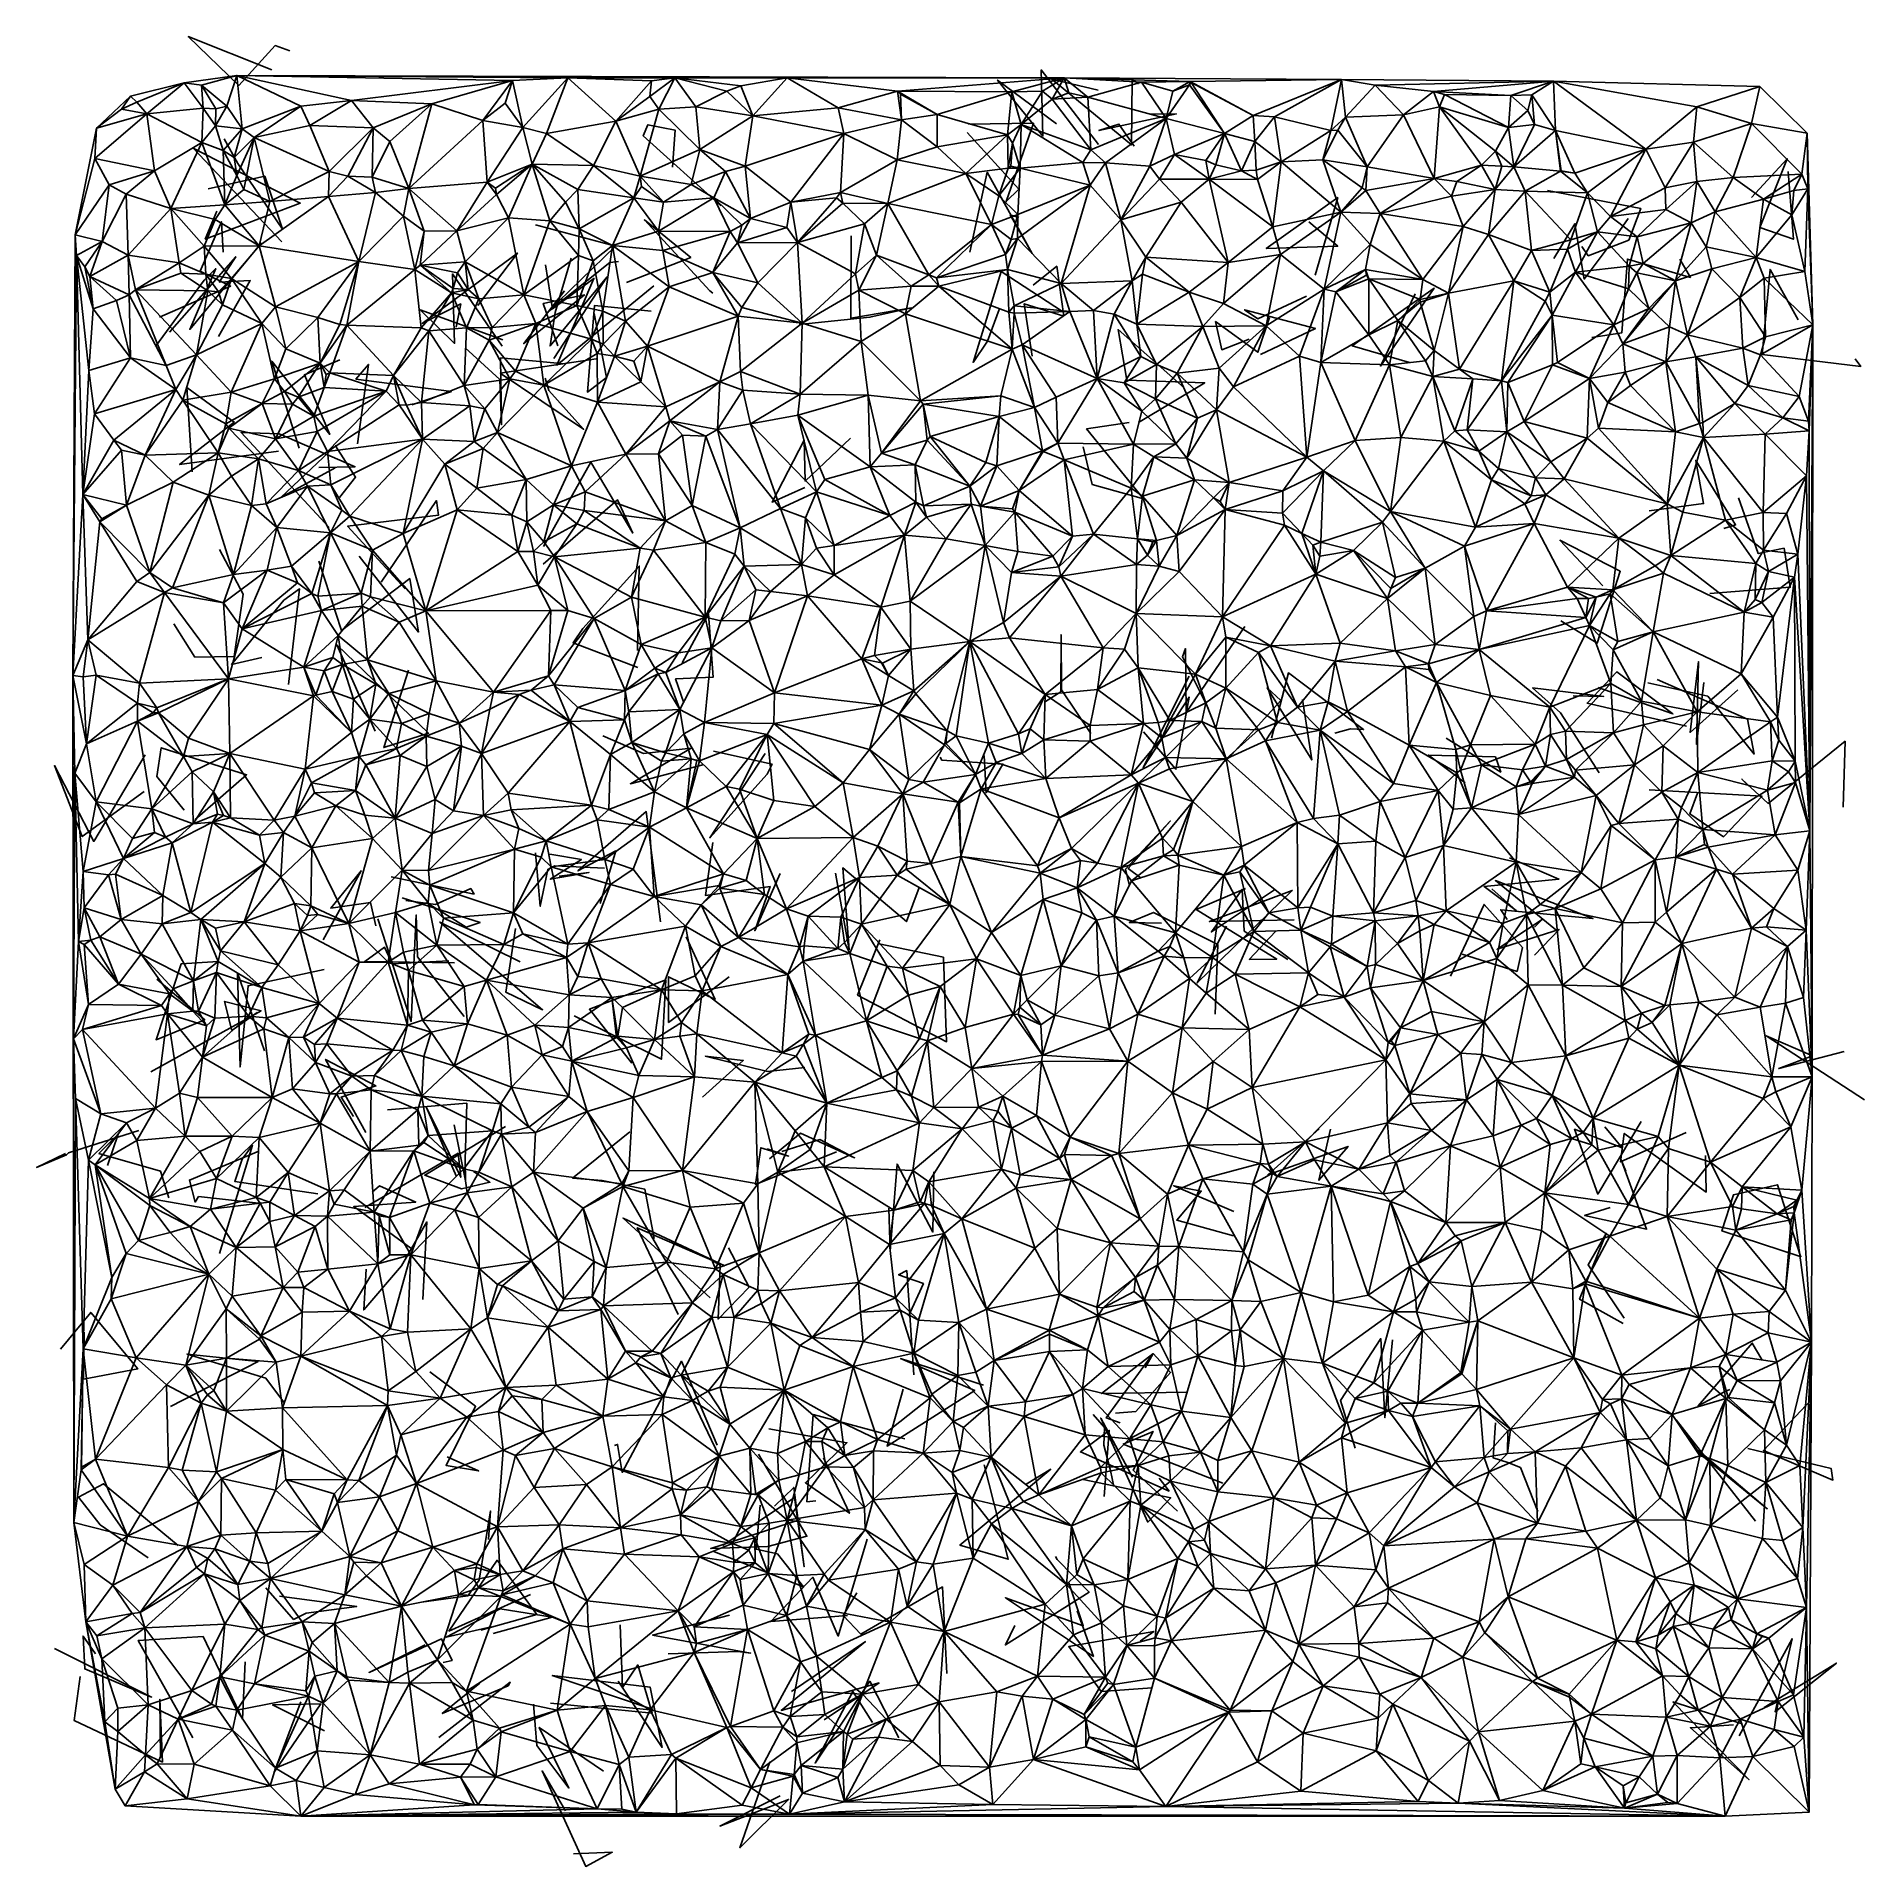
# Model space of a CAD drawing. Header units: metres. Extents: x -15.6 to 15.9, y -15.8 to 15.6.
import ezdxf

# ---------------------------------------------------------------- set-up
doc = ezdxf.new("R2010")
doc.units = ezdxf.units.M
doc.layers.add('CRACKS', color=1, linetype='Continuous')
doc.layers.add('STREET_MESH', color=7, linetype='Continuous')

msp = doc.modelspace()

# ---------------------------------------------------------------- linework, layer by layer
at = {"layer": 'CRACKS'}
for points in [[(-11.541, 15.073, 0.1), (-12.977, 15.645, 0.1), (-12.105, 14.805, 0.1), (-11.48, 15.49, 0.1), (-11.231, 15.401, 0.1)], [(1.968, 14.144, 0.1), (0.955, 14.896, 0.1), (1.736, 13.931, 0.1), (1.705, 15.072, 0.1), (2.694, 13.789, 0.1)], [(3.38, 14.833, 0.1), (3.272, 14.914, 0.1), (3.258, 13.78, 0.1), (1.886, 14.909, 0.1), (2.686, 14.725, 0.1)], [(3.304, 13.761, 0.1), (3.044, 14.14, 0.1), (2.698, 14.029, 0.1), (4.034, 14.314, 0.1), (3.58, 14.307, 0.1)], [(-12.633, 13.026, 0.1), (-11.661, 13.24, 0.1), (-11.353, 12.329, 0.1), (-12.126, 13.458, 0.1), (-12.36, 13.884, 0.1)], [(-3.811, 12.731, 0.1), (-5.145, 13.934, 0.1), (-5.064, 14.128, 0.1), (-4.595, 14.032, 0.1), (-4.643, 13.395, 0.1)], [(0.454, 14.136, 0.1), (1.573, 14.153, 0.1), (1.104, 12.805, 0.1), (1.321, 13.018, 0.1), (0.433, 13.992, 0.1)], [(-11.37, 12.11, 0.1), (-12.893, 13.725, 0.1), (-11.049, 12.778, 0.1), (-12.686, 12.16, 0.1), (-12.484, 12.642, 0.1)], [(0.477, 11.932, 0.1), (0.778, 13.309, 0.1), (1.549, 11.913, 0.1), (1.174, 12.577, 0.1), (1.32, 12.531, 0.1)], [(13.934, 12.874, 0.1), (14.549, 13.541, 0.1), (14.079, 12.356, 0.1), (14.655, 12.157, 0.1), (14.566, 13.324, 0.1)], [(11.014, 12.03, 0.1), (11.122, 11.872, 0.1), (11.819, 12.141, 0.1), (12.027, 12.688, 0.1), (10.423, 12.994, 0.1)], [(6.315, 12.455, 0.1), (6.81, 12.035, 0.1), (5.579, 12, 0.1), (6.81, 12.874, 0.1), (6.421, 11.536, 0.1)], [(-12.378, 11.937, 0.1), (-12.408, 12.458, 0.1), (-12.773, 11.608, 0.1), (-12.249, 11.351, 0.1), (-13.471, 10.815, 0.1)], [(-5.571, 11.771, 0.1), (-5.721, 11.756, 0.1), (-6.806, 10.892, 0.1), (-5.622, 12.04, 0.1), (-6.999, 12.407, 0.1)], [(-5.434, 11.414, 0.1), (-4.328, 11.841, 0.1), (-5.125, 12.488, 0.1), (-3.999, 11.268, 0.1), (-3.95, 11.229, 0.1)], [(11.811, 12.514, 0.1), (11.481, 12.043, 0.1), (11.055, 11.47, 0.1), (10.894, 12.423, 0.1), (10.53, 11.826, 0.1)], [(-11.715, 12.096, 0.1), (-12.953, 10.605, 0.1), (-12.504, 11.651, 0.1), (-12.703, 11.454, 0.1), (-13.54, 10.313, 0.1)], [(-2.462, 10.688, 0.1), (-1.242, 10.814, 0.1), (-0.525, 10.974, 0.1), (-1.572, 10.796, 0.1), (-1.565, 12.214, 0.1)], [(-13.303, 10.556, 0.1), (-12.16, 11.856, 0.1), (-12.444, 11.419, 0.1), (-11.911, 11.444, 0.1), (-12.459, 10.482, 0.1)], [(-7.992, 11.019, 0.1), (-7.313, 11.919, 0.1), (-8.949, 10.709, 0.1), (-8.287, 11.044, 0.1), (-8.365, 10.643, 0.1)], [(-4.966, 11.354, 0.1), (-6.633, 9.988, 0.1), (-5.994, 11.481, 0.1), (-6.705, 10.958, 0.1), (-6.827, 11.717, 0.1)], [(-6.682, 10.105, 0.1), (-5.775, 11.504, 0.1), (-6.749, 10.322, 0.1), (-6.663, 10.898, 0.1), (-6.388, 11.83, 0.1)], [(1.568, 11.369, 0.1), (1.973, 11.692, 0.1), (2.094, 10.834, 0.1), (1.415, 11.047, 0.1), (1.551, 10.146, 0.1)], [(11.182, 10.467, 0.1), (11.701, 10.543, 0.1), (11.796, 11.815, 0.1), (12.882, 11.501, 0.1), (12.7, 11.815, 0.1)], [(-7.565, 10.426, 0.1), (-8.986, 10.943, 0.1), (-8.393, 10.363, 0.1), (-8.429, 11.561, 0.1), (-7.577, 10.315, 0.1)], [(0.979, 10.945, 0.1), (0.781, 10.401, 0.1), (0.533, 10.038, 0.1), (1.014, 11.599, 0.1), (2.07, 10.914, 0.1)], [(14.738, 10.767, 0.1), (14.253, 11.638, 0.1), (14.115, 10.175, 0.1), (15.813, 9.969, 0.1), (15.719, 10.101, 0.1)], [(-6.499, 11.267, 0.1), (-7.204, 10.361, 0.1), (-6.158, 11.198, 0.1), (-6.868, 11.051, 0.1), (-6.617, 10.321, 0.1)], [(5.48, 10.174, 0.1), (6.427, 10.62, 0.1), (5.208, 10.943, 0.1), (5.437, 10.788, 0.1), (6.27, 11.176, 0.1)], [(8.046, 10.033, 0.1), (7.059, 10.322, 0.1), (8.47, 11.315, 0.1), (7.545, 9.974, 0.1), (8.145, 11.219, 0.1)], [(-5.988, 10.879, 0.1), (-5.778, 9.779, 0.1), (-6.106, 9.527, 0.1), (-5.982, 11.017, 0.1), (-5.008, 10.917, 0.1)], [(5.288, 10.439, 0.1), (4.815, 10.256, 0.1), (4.707, 10.739, 0.1), (5.435, 10.213, 0.1), (5.633, 10.808, 0.1)], [(3.378, 9.002, 0.1), (4.522, 9.686, 0.1), (3.178, 9.73, 0.1), (3.028, 10.603, 0.1), (4.164, 9.6, 0.1)], [(-11.07, 8.562, 0.1), (-11.54, 10.061, 0.1), (-10.543, 8.796, 0.1), (-10.979, 9.824, 0.1), (-10.366, 10.08, 0.1)], [(-6.5, 10.014, 0.1), (-7.601, 10.114, 0.1), (-7.585, 8.968, 0.1), (-7.614, 9.742, 0.1), (-8.21, 10.288, 0.1)], [(-6.833, 9.765, 0.1), (-6.77, 9.556, 0.1), (-6.173, 8.887, 0.1), (-7.607, 9.853, 0.1), (-5.954, 10.1, 0.1)], [(-10.062, 8.633, 0.1), (-9.873, 10.003, 0.1), (-10.092, 9.751, 0.1), (-8.447, 9.538, 0.1), (-9.13, 9.308, 0.1)], [(-12.909, 8.155, 0.1), (-13, 9.603, 0.1), (-12.186, 9.009, 0.1), (-13.129, 8.277, 0.1), (-11.426, 8.51, 0.1)], [(-10.55, 7.196, 0.1), (-12.069, 8.828, 0.1), (-11.416, 8.805, 0.1), (-10.105, 8.242, 0.1), (-10.733, 8.227, 0.1)], [(3.221, 9.005, 0.1), (2.488, 8.891, 0.1), (3.467, 7.689, 0.1), (2.583, 7.933, 0.1), (2.427, 8.586, 0.1)], [(-10.45, 8.22, 0.1), (-11.384, 7.709, 0.1), (-10.444, 8.602, 0.1), (-10.099, 8.063, 0.1), (-10.373, 7.714, 0.1)], [(-1.579, 8.735, 0.1), (-2.358, 7.994, 0.1), (-2.377, 8.701, 0.1), (-2.928, 7.632, 0.1), (-2.366, 7.886, 0.1)], [(-6.869, 6.564, 0.1), (-5.59, 7.674, 0.1), (-5.326, 7.099, 0.1), (-6.045, 8.321, 0.1), (-6.864, 6.867, 0.1)], [(13.457, 7.18, 0.1), (13.66, 7.239, 0.1), (12.975, 8.351, 0.1), (13.108, 7.607, 0.1), (12.174, 7.483, 0.1)], [(-9.66, 6.256, 0.1), (-8.706, 7.658, 0.1), (-8.668, 7.408, 0.1), (-10.234, 7.216, 0.1), (-9.244, 6.14, 0.1)], [(13.711, 7.706, 0.1), (14.051, 6.746, 0.1), (14.494, 6.838, 0.1), (14.602, 6.168, 0.1), (13.219, 6.059, 0.1)], [(10.649, 5.591, 0.1), (11.276, 5.203, 0.1), (11.675, 6.443, 0.1), (10.636, 6.976, 0.1), (11.377, 6.193, 0.1)], [(-12.443, 6.815, 0.1), (-12.031, 6.049, 0.1), (-12.187, 4.977, 0.1), (-12.863, 4.964, 0.1), (-13.226, 5.536, 0.1)], [(-10.037, 6.704, 0.1), (-9.013, 5.395, 0.1), (-9.164, 6.316, 0.1), (-10.338, 5.423, 0.1), (-10.729, 6.616, 0.1)], [(-5.239, 4.787, 0.1), (-6.353, 5.21, 0.1), (-6.183, 5.457, 0.1), (-5.213, 6.531, 0.1), (-5.244, 5.078, 0.1)], [(-11.251, 4.493, 0.1), (-11.062, 6.137, 0.1), (-11.333, 5.942, 0.1), (-12.233, 4.84, 0.1), (-11.713, 4.956, 0.1)], [(-4.449, 4.177, 0.1), (-4.59, 4.589, 0.1), (-3.942, 4.619, 0.1), (-4.02, 5.707, 0.1), (-4.475, 4.866, 0.1)], [(4.587, 4.077, 0.1), (4.137, 4.97, 0.1), (4.189, 5.112, 0.1), (4.199, 4.012, 0.1), (5.209, 5.489, 0.1)], [(-9.76, 3.692, 0.1), (-10.422, 5.177, 0.1), (-8.841, 3.655, 0.1), (-9.614, 3.407, 0.1), (-9.187, 4.738, 0.1)], [(2.562, 3.651, 0.1), (2.054, 4.4, 0.1), (2.049, 5.35, 0.1), (2.042, 4.367, 0.1), (1.779, 4.198, 0.1)], [(13.112, 4.525, 0.1), (12.987, 3.463, 0.1), (13.022, 4.888, 0.1), (12.875, 3.669, 0.1), (13.696, 4.403, 0.1)], [(3.469, 3.676, 0.1), (4.024, 3.035, 0.1), (4.252, 4.277, 0.1), (3.458, 3.065, 0.1), (4.255, 4.635, 0.1)], [(6.201, 4.236, 0.1), (6.362, 3.194, 0.1), (5.593, 4.434, 0.1), (5.828, 4.219, 0.1), (4.878, 3.166, 0.1)], [(5.672, 3.57, 0.1), (5.96, 4.692, 0.1), (7.254, 3.717, 0.1), (7.032, 3.731, 0.1), (6.759, 3.656, 0.1)], [(10.863, 4.299, 0.1), (11.391, 4.288, 0.1), (10.164, 4.435, 0.1), (10.648, 4.004, 0.1), (11.312, 2.97, 0.1)], [(12.812, 3.778, 0.1), (11.103, 4.172, 0.1), (11.618, 4.712, 0.1), (12.582, 3.987, 0.1), (11.292, 4.439, 0.1)], [(12.311, 4.58, 0.1), (13.865, 3.899, 0.1), (13.979, 3.296, 0.1), (13.181, 4.29, 0.1), (12.148, 4.521, 0.1)], [(-4.12, 3.113, 0.1), (-5.366, 2.786, 0.1), (-4.321, 3.4, 0.1), (-5.142, 3.308, 0.1), (-5.842, 3.608, 0.1)], [(8.679, 3.567, 0.1), (9.618, 2.987, 0.1), (9.524, 3.247, 0.1), (8.371, 3.277, 0.1), (9.006, 2.801, 0.1)], [(15.513, 2.383, 0.1), (15.544, 3.517, 0.1), (14.218, 2.445, 0.1), (13.769, 2.864, 0.1), (13.886, 2.742, 0.1)], [(-13.72, 3.28, 0.1), (-14.606, 1.792, 0.1), (-15.282, 3.098, 0.1), (-14.803, 1.875, 0.1), (-13.74, 2.65, 0.1)], [(-12.864, 2.161, 0.1), (-11.975, 2.94, 0.1), (-13.443, 3.403, 0.1), (-13.522, 2.909, 0.1), (-13.047, 2.328, 0.1)], [(-3.044, 3.303, 0.1), (-4.001, 1.856, 0.1), (-3.014, 2.951, 0.1), (-2.928, 3.122, 0.1), (-3.938, 3.348, 0.1)], [(0.726, 3.27, 0.1), (0.758, 2.629, 0.1), (1.047, 3.123, 0.1), (-0.005, 3.19, 0.1), (-0.035, 3.241, 0.1)], [(13.002, 2.622, 0.1), (12.873, 2.266, 0.1), (13.45, 1.872, 0.1), (14.116, 2.569, 0.1), (12.169, 2.679, 0.1)], [(-4.851, 0.411, 0.1), (-5.094, 2.307, 0.1), (-6.27, 1.284, 0.1), (-5.618, 1.629, 0.1), (-5.888, 0.724, 0.1)], [(3.428, 1.157, 0.1), (3.204, 1.326, 0.1), (3.928, 2.143, 0.1), (3.158, 1.316, 0.1), (3.22, 1.051, 0.1)], [(-7.001, 1.594, 0.1), (-6.918, 0.675, 0.1), (-6.789, 1.31, 0.1), (-6.666, 1.371, 0.1), (-5.812, 1.332, 0.1)], [(-6.755, 1.575, 0.1), (-6.211, 1.481, 0.1), (-6.746, 1.14, 0.1), (-6.081, 1.26, 0.1), (-6.593, 1.193, 0.1)], [(-2.787, 1.241, 0.1), (-3.225, 0.255, 0.1), (-2.962, 1.018, 0.1), (-4.072, 0.859, 0.1), (-3.947, 1.776, 0.1)], [(-10.653, 0.101, 0.1), (-10.003, 1.288, 0.1), (-10.524, 0.645, 0.1), (-9.841, 0.741, 0.1), (-9.748, 0.342, 0.1)], [(-1.836, 1.247, 0.1), (-1.6, -0.073, 0.1), (-1.71, 1.335, 0.1), (-0.616, 0.413, 0.1), (-0.397, 0.997, 0.1)], [(9.766, 1.512, 0.1), (10.618, 1.145, 0.1), (9.331, 1.014, 0.1), (9.884, 0.601, 0.1), (9.465, 0.974, 0.1)], [(-9.235, 0.777, 0.1), (-8.72, 0.709, 0.1), (-8.116, 0.981, 0.1), (-8.057, 0.885, 0.1), (-9.486, 1.181, 0.1)], [(5.223, 0.98, 0.1), (4.376, 0.62, 0.1), (5.76, -0.234, 0.1), (5.288, -0.239, 0.1), (5.74, 0.243, 0.1)], [(4.894, 0.333, 0.1), (4.388, -0.642, 0.1), (6.026, 0.949, 0.1), (4.6, 0.412, 0.1), (6.06, 0.443, 0.1)], [(5.949, -0.242, 0.1), (5.2, 0.25, 0.1), (5.165, 0.966, 0.1), (4.636, 0.235, 0.1), (5.722, 0.957, 0.1)], [(10.593, 0.25, 0.1), (9.526, 1.118, 0.1), (11.204, 0.464, 0.1), (9.616, 0.616, 0.1), (9.73, 0.451, 0.1)], [(-8.881, 0.741, 0.1), (-8.58, 0.557, 0.1), (-8.195, 0.316, 0.1), (-7.955, 0.394, 0.1), (-9.298, 0.819, 0.1)], [(8.75, -0.528, 0.1), (9.331, 0.709, 0.1), (9.992, -0.036, 0.1), (9.897, -0.445, 0.1), (8.951, -0.146, 0.1)], [(-8.231, -1.221, 0.1), (-9.033, -0.195, 0.1), (-9.052, 0.526, 0.1), (-9.142, -1.309, 0.1), (-9.717, 0.46, 0.1)], [(-7.264, -0.282, 0.1), (-8.65, 0.404, 0.1), (-6.878, -1.106, 0.1), (-7.51, -0.805, 0.1), (-7.346, 0.291, 0.1)], [(3.779, 0.385, 0.1), (3.222, 0.395, 0.1), (3.638, 0.571, 0.1), (4.744, 0.02, 0.1), (4.699, -1.182, 0.1)], [(10.2, 0.314, 0.1), (10.332, 0.451, 0.1), (9.555, -0.064, 0.1), (10.621, 0.278, 0.1), (10.196, -0.168, 0.1)], [(-4.405, 0.148, 0.1), (-3.909, -0.927, 0.1), (-4.708, -0.536, 0.1), (-4.709, -1.324, 0.1), (-3.668, -0.539, 0.1)], [(-1.086, 0.027, 0.1), (0.022, -0.202, 0.1), (0.076, -1.657, 0.1), (-1.456, -0.852, 0.1), (-1.075, 0.1, 0.1)], [(-12.464, -0.273, 0.1), (-13.103, -0.315, 0.1), (-13.531, -1.622, 0.1), (-12.694, -1.276, 0.1), (-13.517, -0.58, 0.1)], [(-8.49, -0.262, 0.1), (-9.467, -0.313, 0.1), (-9.599, -0.03, 0.1), (-9.939, -0.272, 0.1), (-8.393, -0.296, 0.1)], [(-11.663, -1.81, 0.1), (-12.131, -0.472, 0.1), (-12.087, -2.088, 0.1), (-11.947, -0.693, 0.1), (-10.64, -0.412, 0.1)], [(-6.337, -1.21, 0.1), (-4.833, -1.957, 0.1), (-4.759, -0.589, 0.1), (-6.072, -1.097, 0.1), (-5.341, -2.022, 0.1)], [(-11.791, -1.151, 0.1), (-12.228, -1.46, 0.1), (-12.352, -0.963, 0.1), (-11.724, -1.121, 0.1), (-13.621, -2.171, 0.1)], [(15.877, -2.657, 0.1), (14.188, -1.552, 0.1), (14.982, -1.9, 0.1), (14.403, -2.117, 0.1), (15.527, -1.826, 0.1)], [(-10.134, -2.943, 0.1), (-10.346, -2.61, 0.1), (-9.749, -2.416, 0.1), (-10.614, -1.96, 0.1), (-9.921, -3.219, 0.1)], [(-4.126, -2.609, 0.1), (-3.423, -1.976, 0.1), (-4.077, -1.903, 0.1), (-3.009, -2.166, 0.1), (-2.361, -2.098, 0.1)], [(-8.364, -3.965, 0.1), (-8.883, -2.774, 0.1), (-8.286, -3.988, 0.1), (-8.334, -3.573, 0.1), (-9.94, -4.51, 0.1)], [(-8.399, -3.088, 0.1), (-8.204, -4.048, 0.1), (-8.212, -3.694, 0.1), (-8.183, -2.715, 0.1), (-9.549, -2.826, 0.1)], [(-7.519, -3.115, 0.1), (-8.908, -3.951, 0.1), (-8.273, -4.187, 0.1), (-7.784, -4.074, 0.1), (-8.066, -3.89, 0.1)], [(11.406, -3.118, 0.1), (11.708, -3.481, 0.1), (10.888, -3.162, 0.1), (11.286, -4.277, 0.1), (12.035, -3.031, 0.1)], [(-15.089, -3.582, 0.1), (-15.589, -3.819, 0.1), (-15.072, -3.601, 0.1), (-15.041, -3.565, 0.1), (-13.832, -3.185, 0.1)], [(-13.311, -4.345, 0.1), (-13.457, -3.881, 0.1), (-14.515, -3.578, 0.1), (-14.185, -3.249, 0.1), (-14.37, -3.784, 0.1)], [(-12.442, -5.303, 0.1), (-11.875, -3.436, 0.1), (-12.049, -3.677, 0.1), (-12.177, -4.059, 0.1), (-10.748, -4.272, 0.1)], [(-5.376, -3.206, 0.1), (-6.363, -4.002, 0.1), (-5.852, -4.046, 0.1), (-5.117, -4.194, 0.1), (-4.959, -5.044, 0.1)], [(-2.971, -3.669, 0.1), (-2.439, -3.232, 0.1), (-1.507, -3.651, 0.1), (-2.105, -3.339, 0.1), (-2.762, -3.547, 0.1)], [(6.491, -3.156, 0.1), (5.608, -3.944, 0.1), (6.989, -3.456, 0.1), (6.486, -4.041, 0.1), (6.683, -3.163, 0.1)], [(12.811, -3.216, 0.1), (11.681, -3.724, 0.1), (11.742, -3.233, 0.1), (13.155, -4.242, 0.1), (13.144, -3.611, 0.1)], [(-11.719, -4.441, 0.1), (-12.8, -4.321, 0.1), (-12.861, -4.416, 0.1), (-12.957, -4.036, 0.1), (-11.765, -3.541, 0.1)], [(-1.82, -3.549, 0.1), (-3.213, -4.111, 0.1), (-3.124, -3.48, 0.1), (-2.643, -3.624, 0.1), (-3.01, -3.496, 0.1)], [(-0.917, -4.519, 0.1), (-0.895, -5.258, 0.1), (-0.777, -3.761, 0.1), (-0.158, -4.931, 0.1), (-0.144, -3.892, 0.1)], [(11.77, -3.885, 0.1), (11.691, -3.687, 0.1), (12.127, -4.882, 0.1), (11.059, -4.646, 0.1), (11.5, -4.51, 0.1)], [(-9.146, -5.21, 0.1), (-10.13, -4.494, 0.1), (-9.063, -4.416, 0.1), (-9.687, -4.133, 0.1), (-9.812, -4.242, 0.1)], [(5.02, -4.58, 0.1), (3.988, -4.135, 0.1), (4.46, -4.227, 0.1), (4.038, -4.725, 0.1), (5.014, -4.998, 0.1)], [(14.783, -5.364, 0.1), (14.379, -4.116, 0.1), (13.622, -4.29, 0.1), (13.424, -4.911, 0.1), (14.786, -5.36, 0.1)], [(-4.545, -6.353, 0.1), (-5.25, -4.858, 0.1), (-3.743, -5.511, 0.1), (-5.493, -4.69, 0.1), (-3.996, -6.061, 0.1)], [(-8.939, -6.094, 0.1), (-8.871, -4.756, 0.1), (-9.31, -5.514, 0.1), (-9.958, -6.27, 0.1), (-9.918, -5.569, 0.1)], [(11.739, -6.414, 0.1), (11.119, -5.493, 0.1), (11.434, -4.956, 0.1), (10.974, -6.088, 0.1), (11.727, -6.503, 0.1)], [(-4.044, -5.372, 0.1), (-3.824, -5.501, 0.1), (-3.856, -6.43, 0.1), (-3.322, -5.877, 0.1), (-3.675, -5.201, 0.1)], [(-0.578, -6.378, 0.1), (-0.322, -5.818, 0.1), (-0.749, -5.665, 0.1), (-0.61, -5.594, 0.1), (-0.489, -7.39, 0.1)], [(-15.18, -6.949, 0.1), (-14.657, -6.313, 0.1), (-13.847, -7.288, 0.1), (-14.782, -7.464, 0.1), (-14.77, -6.652, 0.1)], [(7.111, -8.652, 0.1), (6.86, -7.833, 0.1), (7.551, -6.765, 0.1), (7.623, -8.128, 0.1), (7.753, -6.788, 0.1)], [(13.561, -7.641, 0.1), (13.466, -7.679, 0.1), (13.013, -7.924, 0.1), (13.947, -6.842, 0.1), (14.111, -7.126, 0.1)], [(-11.323, -7.877, 0.1), (-11.644, -7.448, 0.1), (-12.999, -7.031, 0.1), (-11.772, -7.158, 0.1), (-13.286, -7.933, 0.1)], [(-5.639, -8.605, 0.1), (-5.588, -8.586, 0.1), (-5.508, -9.067, 0.1), (-4.489, -7.156, 0.1), (-3.874, -8.602, 0.1)], [(-0.671, -7.636, 0.1), (-0.949, -8.614, 0.1), (0.562, -7.66, 0.1), (-0.715, -7.108, 0.1), (0.71, -7.568, 0.1)], [(4.227, -7.689, 0.1), (2.745, -7.711, 0.1), (3.627, -7.025, 0.1), (2.824, -8.129, 0.1), (3.066, -8.216, 0.1)], [(2.985, -8.046, 0.1), (3.335, -8.018, 0.1), (3.933, -7.349, 0.1), (3.631, -7.024, 0.1), (3.495, -7.271, 0.1)], [(-8.519, -8.8, 0.1), (-7.981, -9.042, 0.1), (-8.539, -8.948, 0.1), (-8.031, -7.93, 0.1), (-8.822, -7.339, 0.1)], [(14.968, -7.814, 0.1), (14.138, -8.693, 0.1), (15.334, -9.199, 0.1), (15.304, -9, 0.1), (13.87, -8.657, 0.1)], [(-2.176, -9.556, 0.1), (-2.329, -9.574, 0.1), (-2.218, -8.074, 0.1), (-1.01, -8.396, 0.1), (-0.645, -8.488, 0.1)], [(2.428, -9.19, 0.1), (3.935, -9.505, 0.1), (3.539, -9.924, 0.1), (2.73, -8.133, 0.1), (3.277, -9.15, 0.1)], [(2.599, -8.072, 0.1), (2.797, -8.296, 0.1), (2.783, -8.598, 0.1), (2.898, -9.036, 0.1), (2.953, -9.312, 0.1)], [(14.005, -9.909, 0.1), (12.636, -8.164, 0.1), (13.046, -8.749, 0.1), (14.205, -9.693, 0.1), (13.014, -8.686, 0.1)], [(-2.04, -8.819, 0.1), (-1.596, -9.771, 0.1), (-2.353, -9.245, 0.1), (-1.64, -8.558, 0.1), (-2.985, -8.318, 0.1)], [(2.787, -9.482, 0.1), (2.876, -8.346, 0.1), (2.382, -8.714, 0.1), (3.906, -9.39, 0.1), (3.739, -9.167, 0.1)], [(4.831, -9.254, 0.1), (3.117, -8.58, 0.1), (3.631, -8.363, 0.1), (3.287, -9.029, 0.1), (4.051, -9.733, 0.1)], [(9.526, -8.217, 0.1), (9.485, -8.815, 0.1), (9.741, -8.897, 0.1), (9.955, -8.985, 0.1), (10.257, -9.741, 0.1)], [(-3.16, -8.756, 0.1), (-2.329, -10.167, 0.1), (-2.998, -10.345, 0.1), (-3.982, -10.375, 0.1), (-2.437, -9.879, 0.1)], [(0.722, -8.939, 0.1), (1.139, -10.564, 0.1), (0.305, -10.318, 0.1), (1.869, -9.014, 0.1), (1.448, -9.268, 0.1)], [(-13.153, -10.326, 0.1), (-14.438, -9.262, 0.1), (-14.869, -9.497, 0.1), (-14.492, -9.972, 0.1), (-13.668, -10.539, 0.1)], [(-3.773, -10.328, 0.1), (-2.54, -9.499, 0.1), (-2.377, -10.691, 0.1), (-2.554, -9.326, 0.1), (-2.887, -9.647, 0.1)], [(-8.964, -11.301, 0.1), (-8.164, -11.193, 0.1), (-7.968, -10.922, 0.1), (-7.774, -9.73, 0.1), (-7.808, -10.225, 0.1)], [(-3.132, -9.631, 0.1), (-3.202, -10.392, 0.1), (-2.835, -10.468, 0.1), (-2.386, -11.037, 0.1), (-3.945, -10.423, 0.1)], [(-1.291, -10.216, 0.1), (-1.789, -11.885, 0.1), (-2.227, -10.874, 0.1), (-2.95, -11.635, 0.1), (-1.628, -11.531, 0.1)], [(-7.943, -11.786, 0.1), (-6.98, -11.512, 0.1), (-7.661, -10.579, 0.1), (-8.49, -11.8, 0.1), (-7.088, -11.172, 0.1)], [(1.249, -11.703, 0.1), (1.088, -12.037, 0.1), (2.532, -11.127, 0.1), (1.983, -10.566, 0.1), (1.951, -10.514, 0.1)], [(2.326, -11.453, 0.1), (2.603, -12.236, 0.1), (1.09, -11.225, 0.1), (2.43, -11.708, 0.1), (2.179, -10.967, 0.1)], [(-11.407, -11.199, 0.1), (-10.077, -11.374, 0.1), (-10.948, -11.491, 0.1), (-11.165, -11.597, 0.1), (-11.644, -11.057, 0.1)], [(0.083, -12.528, 0.1), (0.005, -11.039, 0.1), (-1.399, -11.854, 0.1), (-1.701, -11.533, 0.1), (-1.47, -11.142, 0.1)], [(-7.765, -11.725, 0.1), (-8.54, -11.903, 0.1), (-7.611, -11.419, 0.1), (-6.716, -11.561, 0.1), (-7.727, -11.839, 0.1)], [(-4.715, -12.192, 0.1), (-3.513, -12.148, 0.1), (-3.298, -12.178, 0.1), (-4.984, -11.869, 0.1), (-3.66, -11.525, 0.1)], [(-14.575, -12.189, 0.1), (-14.79, -11.886, 0.1), (-14.761, -12.45, 0.1), (-13.609, -12.936, 0.1), (-15.28, -12.097, 0.1)], [(-11.998, -12.327, 0.1), (-12.044, -13.314, 0.1), (-12.724, -11.893, 0.1), (-13.84, -11.961, 0.1), (-12.897, -13.637, 0.1)], [(-8.592, -12.34, 0.1), (-8.435, -12.303, 0.1), (-8.621, -11.932, 0.1), (-9.865, -12.511, 0.1), (-8.901, -12.036, 0.1)], [(-5.542, -11.69, 0.1), (-5.501, -12.769, 0.1), (-5.239, -12.381, 0.1), (-4.992, -13.213, 0.1), (-6.741, -13.037, 0.1)], [(3.409, -11.97, 0.1), (3.645, -11.804, 0.1), (2.18, -12.065, 0.1), (2.736, -12.838, 0.1), (3.617, -12.774, 0.1)], [(13.721, -13.603, 0.1), (14.631, -11.931, 0.1), (14.339, -13.187, 0.1), (15.396, -12.351, 0.1), (14.152, -13.112, 0.1)], [(-2.595, -12.839, 0.1), (-1.321, -11.979, 0.1), (-2.77, -13.164, 0.1), (-1.086, -12.692, 0.1), (-2.032, -13.325, 0.1)], [(-14.838, -12.581, 0.1), (-14.941, -13.339, 0.1), (-13.423, -14.053, 0.1), (-13.465, -12.972, 0.1), (-13.454, -13.975, 0.1)], [(-5.578, -12.661, 0.1), (-4.822, -13.801, 0.1), (-5.029, -12.762, 0.1), (-6.711, -12.561, 0.1), (-4.976, -13.15, 0.1)], [(-8.665, -13.631, 0.1), (-7.434, -12.681, 0.1), (-7.473, -12.743, 0.1), (-8.606, -13.219, 0.1), (-7.958, -12.694, 0.1)], [(-1.197, -13.37, 0.1), (-1.536, -12.841, 0.1), (-2.188, -14.072, 0.1), (-1.246, -12.664, 0.1), (-0.744, -13.636, 0.1)], [(-11.039, -13.015, 0.1), (-11.501, -14.226, 0.1), (-10.697, -13.049, 0.1), (-11.528, -13.071, 0.1), (-10.634, -13.518, 0.1)], [(-5.831, -14.21, 0.1), (-6.937, -13.457, 0.1), (-6.425, -14.502, 0.1), (-6.977, -13.771, 0.1), (-7.036, -13.057, 0.1)], [(13.77, -13.393, 0.1), (12.581, -13.019, 0.1), (13.888, -14.354, 0.1), (12.883, -13.464, 0.1), (13.624, -13.41, 0.1)], [(-2.965, -14.047, 0.1), (-3.482, -15.527, 0.1), (-2.644, -14.697, 0.1), (-3.825, -15.155, 0.1), (-2.791, -14.634, 0.1)], [(-6.483, -14.894, 0.1), (-6.886, -14.205, 0.1), (-6.134, -15.849, 0.1), (-5.678, -15.607, 0.1), (-6.345, -15.632, 0.1)]]:
    msp.add_polyline3d(points, dxfattribs=at)
at = {"layer": 'STREET_MESH'}
for points in [[(-13.865, 14.515), (-13.049, 14.849), (-13.97, 14.617)], [(-13.865, 14.515), (-13.69, 14.316), (-13.049, 14.849)], [(-13.69, 14.316), (-12.724, 14.414), (-13.049, 14.849)], [(-13.049, 14.849), (-12.752, 14.809), (-12.143, 14.974)], [(-12.724, 14.414), (-12.752, 14.809), (-13.049, 14.849)], [(-12.752, 14.809), (-12.314, 14.447), (-12.143, 14.974)], [(-12.505, 14.4), (-12.752, 14.809), (-12.724, 14.414)], [(-12.752, 14.809), (-12.505, 14.4), (-12.314, 14.447)], [(-12.314, 14.447), (-12.053, 14.055), (-12.143, 14.974)], [(-12.143, 14.974), (-7.395, 14.889), (-6.445, 14.935)], [(-4.601, 14.937), (-12.143, 14.974), (-6.445, 14.935)], [(-12.053, 14.055), (-11.041, 14.445), (-12.143, 14.974)], [(-11.041, 14.445), (-10.168, 14.544), (-12.143, 14.974)], [(-10.168, 14.544), (-7.395, 14.889), (-12.143, 14.974)], [(-4.601, 14.937), (2.102, 14.934), (-12.143, 14.974)], [(-7.395, 14.889), (-10.168, 14.544), (-8.785, 14.488)], [(-7.906, 14.203), (-7.395, 14.889), (-8.785, 14.488)], [(-7.395, 14.889), (-7.906, 14.203), (-7.521, 14.501)], [(-7.22, 14.082), (-7.395, 14.889), (-7.521, 14.501)], [(-7.395, 14.889), (-7.22, 14.082), (-6.445, 14.935)], [(-6.445, 14.935), (-7.22, 14.082), (-6.812, 13.979)], [(-5.619, 14.191), (-6.445, 14.935), (-6.812, 13.979)], [(-5.006, 14.883), (-4.601, 14.937), (-6.445, 14.935)], [(-5.619, 14.191), (-5.006, 14.883), (-6.445, 14.935)], [(-5.03, 14.615), (-5.006, 14.883), (-5.619, 14.191)], [(-4.601, 14.937), (-5.03, 14.615), (-4.875, 14.394)], [(-5.006, 14.883), (-5.03, 14.615), (-4.601, 14.937)], [(-4.241, 14.437), (-4.601, 14.937), (-4.875, 14.394)], [(-4.601, 14.937), (-4.241, 14.437), (-3.707, 14.703)], [(-3.465, 14.795), (-4.601, 14.937), (-3.707, 14.703)], [(-3.465, 14.795), (-2.67, 14.933), (-4.601, 14.937)], [(-2.67, 14.933), (2.102, 14.934), (-4.601, 14.937)], [(-2.67, 14.933), (-3.465, 14.795), (-3.261, 14.28)], [(-1.79, 14.417), (-2.67, 14.933), (-3.261, 14.28)], [(-2.67, 14.933), (-0.768, 14.707), (2.102, 14.934)], [(-1.79, 14.417), (-0.768, 14.707), (-2.67, 14.933)], [(2.102, 14.934), (-0.768, 14.707), (1.202, 14.696)], [(1.727, 14.706), (2.102, 14.934), (1.202, 14.696)], [(1.727, 14.706), (1.896, 14.569), (2.102, 14.934)], [(1.896, 14.569), (2.179, 14.679), (2.102, 14.934)], [(2.102, 14.934), (3.43, 14.859), (4.272, 14.874)], [(2.102, 14.934), (2.509, 14.6), (3.43, 14.859)], [(2.179, 14.679), (2.509, 14.6), (2.102, 14.934)], [(6.874, 14.906), (2.102, 14.934), (4.272, 14.874)], [(2.509, 14.6), (3.856, 14.237), (3.43, 14.859)], [(3.43, 14.859), (3.974, 14.705), (4.272, 14.874)], [(3.856, 14.237), (3.974, 14.705), (3.43, 14.859)], [(4.261, 14.814), (3.974, 14.705), (3.856, 14.237)], [(4.862, 13.979), (4.261, 14.814), (3.856, 14.237)], [(3.974, 14.705), (4.261, 14.814), (4.272, 14.874)], [(4.261, 14.814), (4.286, 14.853), (4.272, 14.874)], [(4.862, 13.979), (4.286, 14.853), (4.261, 14.814)], [(5.355, 14.288), (6.874, 14.906), (4.272, 14.874)], [(4.286, 14.853), (5.355, 14.288), (4.272, 14.874)], [(5.355, 14.288), (4.286, 14.853), (4.862, 13.979)], [(5.355, 14.288), (5.719, 14.266), (6.874, 14.906)], [(5.719, 14.266), (6.689, 14.031), (6.874, 14.906)], [(6.874, 14.906), (6.689, 14.031), (6.946, 14.259)], [(7.453, 14.81), (6.874, 14.906), (6.946, 14.259)], [(6.874, 14.906), (7.453, 14.81), (10.527, 14.875)], [(7.94, 14.296), (7.453, 14.81), (6.946, 14.259)], [(10.527, 14.875), (7.453, 14.81), (8.458, 14.702)], [(7.453, 14.81), (7.94, 14.296), (8.458, 14.702)], [(9.792, 14.63), (10.527, 14.875), (8.458, 14.702)], [(10.527, 14.875), (9.792, 14.63), (10.154, 14.643)], [(10.561, 14.03), (10.527, 14.875), (10.154, 14.643)], [(10.527, 14.875), (12.994, 14.437), (14.078, 14.783)], [(12.117, 13.706), (12.994, 14.437), (10.527, 14.875)], [(10.561, 14.03), (12.117, 13.706), (10.527, 14.875)], [(-14.13, 14.393), (-13.97, 14.617), (-14.558, 14.067)], [(-14.13, 14.393), (-13.865, 14.515), (-13.97, 14.617)], [(-13.865, 14.515), (-14.13, 14.393), (-13.69, 14.316)], [(-10.887, 14.117), (-10.168, 14.544), (-11.041, 14.445)], [(-10.887, 14.117), (-9.797, 14.072), (-10.168, 14.544)], [(-10.168, 14.544), (-9.797, 14.072), (-8.785, 14.488)], [(-9.797, 14.072), (-9.509, 13.838), (-8.785, 14.488)], [(-9.509, 13.838), (-9.182, 13.03), (-8.785, 14.488)], [(-9.182, 13.03), (-7.906, 14.203), (-8.785, 14.488)], [(-7.906, 14.203), (-7.22, 14.082), (-7.521, 14.501)], [(-5.03, 14.615), (-5.619, 14.191), (-4.875, 14.394)], [(-3.707, 14.703), (-4.241, 14.437), (-3.261, 14.28)], [(-3.465, 14.795), (-3.707, 14.703), (-3.261, 14.28)], [(-1.79, 14.417), (-0.701, 14.214), (-0.768, 14.707)], [(-0.768, 14.707), (-0.083, 14.305), (1.202, 14.696)], [(-0.718, 14.654), (-0.083, 14.305), (-0.768, 14.707)], [(-0.701, 14.214), (-0.718, 14.654), (-0.768, 14.707)], [(-0.718, 14.654), (-0.701, 14.214), (-0.083, 14.305)], [(-0.083, 14.305), (1.128, 13.952), (1.202, 14.696)], [(1.128, 13.952), (1.363, 14.13), (1.202, 14.696)], [(1.363, 14.13), (1.727, 14.706), (1.202, 14.696)], [(1.896, 14.569), (1.727, 14.706), (1.363, 14.13)], [(1.896, 14.569), (1.363, 14.13), (2.558, 13.698)], [(1.896, 14.569), (2.509, 14.6), (2.179, 14.679)], [(2.509, 14.6), (1.896, 14.569), (2.558, 13.698)], [(2.509, 14.6), (2.558, 13.698), (3.856, 14.237)], [(7.94, 14.296), (8.56, 14.438), (8.458, 14.702)], [(8.56, 14.438), (8.65, 14.646), (8.458, 14.702)], [(8.65, 14.646), (9.792, 14.63), (8.458, 14.702)], [(8.56, 14.438), (9.748, 14.08), (8.65, 14.646)], [(9.748, 14.08), (9.792, 14.63), (8.65, 14.646)], [(9.792, 14.63), (9.748, 14.08), (10.084, 14.37)], [(9.792, 14.63), (10.084, 14.37), (10.154, 14.643)], [(10.084, 14.37), (10.2, 14.133), (10.154, 14.643)], [(10.2, 14.133), (10.561, 14.03), (10.154, 14.643)], [(12.994, 14.437), (13.934, 14.15), (14.078, 14.783)], [(13.934, 14.15), (14.889, 13.982), (14.078, 14.783)], [(-14.584, 13.549), (-13.69, 14.316), (-14.558, 14.067)], [(-13.561, 13.333), (-13.69, 14.316), (-14.584, 13.549)], [(-13.69, 14.316), (-14.13, 14.393), (-14.558, 14.067)], [(-12.724, 14.414), (-13.69, 14.316), (-12.743, 13.82)], [(-13.69, 14.316), (-13.561, 13.333), (-12.743, 13.82)], [(-12.507, 14.111), (-12.724, 14.414), (-12.743, 13.82)], [(-12.505, 14.4), (-12.724, 14.414), (-12.507, 14.111)], [(-12.314, 14.447), (-12.507, 14.111), (-12.053, 14.055)], [(-12.505, 14.4), (-12.507, 14.111), (-12.314, 14.447)], [(-12.053, 14.055), (-11.841, 13.907), (-11.041, 14.445)], [(-11.841, 13.907), (-10.887, 14.117), (-11.041, 14.445)], [(-7.906, 14.203), (-9.182, 13.03), (-7.832, 13.139)], [(-7.906, 14.203), (-7.832, 13.139), (-7.22, 14.082)], [(-6.002, 13.426), (-5.619, 14.191), (-6.812, 13.979)], [(-6.002, 13.426), (-5.197, 13.24), (-5.619, 14.191)], [(-5.619, 14.191), (-5.197, 13.24), (-4.875, 14.394)], [(-5.197, 13.24), (-4.171, 13.704), (-4.875, 14.394)], [(-4.171, 13.704), (-4.241, 14.437), (-4.875, 14.394)], [(-4.241, 14.437), (-4.171, 13.704), (-3.261, 14.28)], [(-4.171, 13.704), (-3.39, 13.413), (-3.261, 14.28)], [(-3.39, 13.413), (-1.694, 13.974), (-3.261, 14.28)], [(-1.694, 13.974), (-1.79, 14.417), (-3.261, 14.28)], [(-0.701, 14.214), (-1.79, 14.417), (-1.694, 13.974)], [(-0.701, 14.214), (-1.694, 13.974), (-0.775, 13.521)], [(-0.087, 13.748), (-0.701, 14.214), (-0.775, 13.521)], [(-0.701, 14.214), (-0.087, 13.748), (-0.083, 14.305)], [(-0.083, 14.305), (-0.087, 13.748), (1.128, 13.952)], [(2.558, 13.698), (2.813, 13.473), (3.856, 14.237)], [(2.813, 13.473), (3.573, 13.415), (3.856, 14.237)], [(3.573, 13.415), (4, 13.617), (3.856, 14.237)], [(4, 13.617), (4.862, 13.979), (3.856, 14.237)], [(5.355, 14.288), (4.862, 13.979), (5.386, 13.839)], [(5.719, 14.266), (5.355, 14.288), (5.386, 13.839)], [(5.719, 14.266), (5.386, 13.839), (5.836, 13.489)], [(6.689, 14.031), (5.719, 14.266), (5.836, 13.489)], [(6.689, 14.031), (6.813, 14.033), (6.946, 14.259)], [(6.813, 14.033), (7.316, 13.405), (6.946, 14.259)], [(7.316, 13.405), (7.94, 14.296), (6.946, 14.259)], [(7.316, 13.405), (8.473, 13.202), (7.94, 14.296)], [(8.473, 13.202), (8.56, 14.438), (7.94, 14.296)], [(9.287, 13.434), (8.56, 14.438), (8.473, 13.202)], [(9.527, 13.674), (8.56, 14.438), (9.287, 13.434)], [(9.527, 13.674), (9.748, 14.08), (8.56, 14.438)], [(10.084, 14.37), (9.748, 14.08), (10.2, 14.133)], [(12.994, 14.437), (12.117, 13.706), (12.936, 13.828)], [(13.934, 14.15), (12.994, 14.437), (12.936, 13.828)], [(-14.923, 12.233), (-14.584, 13.549), (-14.558, 14.067)], [(-12.375, 13.685), (-12.507, 14.111), (-12.743, 13.82)], [(-12.507, 14.111), (-12.375, 13.685), (-12.053, 14.055)], [(-12.053, 14.055), (-12.375, 13.685), (-12.188, 13.565)], [(-11.841, 13.907), (-12.053, 14.055), (-12.188, 13.565)], [(-12.143, 13.252), (-11.841, 13.907), (-12.188, 13.565)], [(-12.143, 13.252), (-12.021, 13.013), (-11.841, 13.907)], [(-12.021, 13.013), (-11.575, 12.804), (-11.841, 13.907)], [(-10.887, 14.117), (-11.841, 13.907), (-10.552, 13.32)], [(-11.841, 13.907), (-11.575, 12.804), (-10.552, 13.32)], [(-9.797, 14.072), (-10.887, 14.117), (-10.552, 13.32)], [(-10.229, 13.241), (-9.797, 14.072), (-10.552, 13.32)], [(-9.797, 14.072), (-10.229, 13.241), (-9.811, 13.226)], [(-9.797, 14.072), (-9.811, 13.226), (-9.509, 13.838)], [(-7.832, 13.139), (-7.059, 13.449), (-7.22, 14.082)], [(-7.22, 14.082), (-7.059, 13.449), (-6.812, 13.979)], [(-7.059, 13.449), (-6.002, 13.426), (-6.812, 13.979)], [(-1.694, 13.974), (-3.39, 13.413), (-2.602, 12.794)], [(-1.748, 12.963), (-1.694, 13.974), (-2.602, 12.794)], [(-1.694, 13.974), (-1.748, 12.963), (-0.775, 13.521)], [(1.128, 13.952), (-0.087, 13.748), (0.41, 13.291)], [(1.137, 13.382), (1.128, 13.952), (0.41, 13.291)], [(1.363, 14.13), (1.128, 13.952), (1.214, 13.812)], [(1.128, 13.952), (1.137, 13.382), (1.214, 13.812)], [(1.346, 13.379), (1.363, 14.13), (1.214, 13.812)], [(1.346, 13.379), (2.421, 13.477), (1.363, 14.13)], [(1.363, 14.13), (2.421, 13.477), (2.558, 13.698)], [(4.862, 13.979), (4, 13.617), (4.538, 13.511)], [(4.712, 13.438), (4.862, 13.979), (4.538, 13.511)], [(4.862, 13.979), (4.712, 13.438), (5.153, 13.335)], [(4.862, 13.979), (5.153, 13.335), (5.386, 13.839)], [(6.553, 13.521), (6.689, 14.031), (5.836, 13.489)], [(6.813, 14.033), (6.689, 14.031), (6.553, 13.521)], [(7.316, 13.405), (6.813, 14.033), (6.553, 13.521)], [(9.748, 14.08), (9.527, 13.674), (9.842, 13.403)], [(9.748, 14.08), (9.842, 13.403), (10.2, 14.133)], [(9.842, 13.403), (10.561, 14.03), (10.2, 14.133)], [(10.561, 14.03), (9.842, 13.403), (10.647, 13.33)], [(10.561, 14.03), (10.894, 13.295), (12.117, 13.706)], [(10.655, 13.336), (10.561, 14.03), (10.647, 13.33)], [(10.561, 14.03), (10.655, 13.336), (10.894, 13.295)], [(13.617, 13.218), (13.934, 14.15), (12.936, 13.828)], [(13.934, 14.15), (13.617, 13.218), (14.799, 13.277)], [(13.934, 14.15), (14.799, 13.277), (14.889, 13.982)], [(14.799, 13.277), (14.906, 13.025), (14.889, 13.982)], [(14.889, 13.982), (14.906, 13.025), (14.989, 10.683)], [(-14.339, 13.093), (-14.584, 13.549), (-14.923, 12.233)], [(-13.561, 13.333), (-14.584, 13.549), (-14.339, 13.093)], [(-12.743, 13.82), (-13.561, 13.333), (-13.278, 12.686)], [(-12.348, 12.749), (-12.743, 13.82), (-13.278, 12.686)], [(-12.348, 12.749), (-12.375, 13.685), (-12.743, 13.82)], [(-12.375, 13.685), (-12.143, 13.252), (-12.188, 13.565)], [(-12.143, 13.252), (-12.375, 13.685), (-12.348, 12.749)], [(-9.811, 13.226), (-9.182, 13.03), (-9.509, 13.838)], [(-5.197, 13.24), (-4.321, 13.098), (-4.171, 13.704)], [(-4.171, 13.704), (-4.321, 13.098), (-3.731, 13.32)], [(-3.39, 13.413), (-4.171, 13.704), (-3.731, 13.32)], [(0.41, 13.291), (-0.087, 13.748), (-0.775, 13.521)], [(1.137, 13.382), (1.18, 13.413), (1.214, 13.812)], [(1.18, 13.413), (1.346, 13.379), (1.214, 13.812)], [(2.421, 13.477), (2.813, 13.473), (2.558, 13.698)], [(3.743, 13.188), (4, 13.617), (3.573, 13.415)], [(4, 13.617), (3.743, 13.188), (4.598, 13.19)], [(4, 13.617), (4.598, 13.19), (4.538, 13.511)], [(5.153, 13.335), (5.409, 13.343), (5.386, 13.839)], [(5.386, 13.839), (5.409, 13.343), (5.836, 13.489)], [(9.633, 13.414), (9.527, 13.674), (9.287, 13.434)], [(9.527, 13.674), (9.633, 13.414), (9.842, 13.403)], [(12.117, 13.706), (10.894, 13.295), (11.108, 12.953)], [(11.509, 12.55), (12.117, 13.706), (11.108, 12.953)], [(12.117, 13.706), (11.509, 12.55), (12.446, 13.044)], [(12.117, 13.706), (12.446, 13.044), (12.936, 13.828)], [(12.446, 13.044), (12.994, 13.151), (12.936, 13.828)], [(12.994, 13.151), (13.617, 13.218), (12.936, 13.828)], [(-14.048, 12.932), (-13.561, 13.333), (-14.339, 13.093)], [(-13.561, 13.333), (-14.048, 12.932), (-13.278, 12.686)], [(-12.021, 13.013), (-12.143, 13.252), (-12.348, 12.749)], [(-11.575, 12.804), (-10.565, 12.892), (-10.552, 13.32)], [(-10.565, 12.892), (-10.229, 13.241), (-10.552, 13.32)], [(-10.229, 13.241), (-10.565, 12.892), (-9.757, 12.959)], [(-10.229, 13.241), (-9.757, 12.959), (-9.811, 13.226)], [(-7.69, 13.038), (-7.059, 13.449), (-7.832, 13.139)], [(-7.69, 13.038), (-7.67, 12.925), (-7.059, 13.449)], [(-7.059, 13.449), (-7.67, 12.925), (-7.463, 12.526)], [(-6.754, 12.472), (-7.059, 13.449), (-7.463, 12.526)], [(-6.754, 12.472), (-6.484, 12.797), (-7.059, 13.449)], [(-6.271, 13.014), (-6.002, 13.426), (-7.059, 13.449)], [(-6.484, 12.797), (-6.271, 13.014), (-7.059, 13.449)], [(-6.271, 13.014), (-5.31, 12.868), (-6.002, 13.426)], [(-5.31, 12.868), (-5.197, 13.24), (-6.002, 13.426)], [(-5.31, 12.868), (-5.178, 13.067), (-5.197, 13.24)], [(-4.321, 13.098), (-5.197, 13.24), (-4.795, 12.796)], [(-5.197, 13.24), (-5.178, 13.067), (-4.795, 12.796)], [(-4.321, 13.098), (-3.929, 12.87), (-3.731, 13.32)], [(-3.929, 12.87), (-3.301, 12.515), (-3.731, 13.32)], [(-3.301, 12.515), (-3.39, 13.413), (-3.731, 13.32)], [(-3.39, 13.413), (-3.301, 12.515), (-2.602, 12.794)], [(-1.748, 12.963), (-0.932, 12.774), (-0.775, 13.521)], [(-0.932, 12.774), (0.41, 13.291), (-0.775, 13.521)], [(-0.932, 12.774), (0.852, 12.412), (0.41, 13.291)], [(0.977, 12.901), (1.137, 13.382), (0.41, 13.291)], [(0.852, 12.412), (0.977, 12.901), (0.41, 13.291)], [(0.977, 12.901), (1.346, 13.379), (1.137, 13.382)], [(1.346, 13.379), (0.977, 12.901), (1.303, 12.583)], [(1.346, 13.379), (1.18, 13.413), (1.137, 13.382)], [(2.548, 13.09), (1.346, 13.379), (1.303, 12.583)], [(2.548, 13.09), (2.421, 13.477), (1.346, 13.379)], [(2.421, 13.477), (2.548, 13.09), (2.813, 13.473)], [(2.548, 13.09), (3.075, 12.489), (2.813, 13.473)], [(2.813, 13.473), (3.075, 12.489), (3.573, 13.415)], [(3.075, 12.489), (3.743, 13.188), (3.573, 13.415)], [(4.598, 13.19), (4.712, 13.438), (4.538, 13.511)], [(5.153, 13.335), (4.712, 13.438), (4.598, 13.19)], [(5.153, 13.335), (4.598, 13.19), (5.427, 13.183)], [(5.409, 13.343), (5.153, 13.335), (5.427, 13.183)], [(5.409, 13.343), (5.427, 13.183), (5.836, 13.489)], [(5.427, 13.183), (5.691, 12.372), (5.836, 13.489)], [(5.691, 12.372), (6.865, 12.624), (5.836, 13.489)], [(6.865, 12.624), (6.553, 13.521), (5.836, 13.489)], [(7.231, 13.042), (6.553, 13.521), (6.865, 12.624)], [(7.231, 13.042), (7.316, 13.405), (6.553, 13.521)], [(7.231, 13.042), (7.293, 12.996), (7.316, 13.405)], [(7.316, 13.405), (7.293, 12.996), (8.473, 13.202)], [(8.858, 13.149), (9.287, 13.434), (8.473, 13.202)], [(9.287, 13.434), (8.858, 13.149), (9.518, 13.01)], [(9.633, 13.414), (9.287, 13.434), (9.518, 13.01)], [(9.842, 13.403), (9.633, 13.414), (9.518, 13.01)], [(10.035, 12.982), (9.842, 13.403), (9.518, 13.01)], [(9.842, 13.403), (10.035, 12.982), (10.647, 13.33)], [(10.647, 13.33), (10.035, 12.982), (11.108, 12.953)], [(10.894, 13.295), (10.655, 13.336), (10.647, 13.33)], [(10.894, 13.295), (10.647, 13.33), (11.108, 12.953)], [(13.617, 13.218), (14.138, 12.847), (14.799, 13.277)], [(14.138, 12.847), (14.662, 12.996), (14.799, 13.277)], [(14.662, 12.996), (14.906, 13.025), (14.799, 13.277)], [(-14.461, 12.115), (-14.339, 13.093), (-14.923, 12.233)], [(-14.461, 12.115), (-14.048, 12.932), (-14.339, 13.093)], [(-14.461, 12.115), (-14.01, 11.885), (-14.048, 12.932)], [(-14.048, 12.932), (-14.01, 11.885), (-13.278, 12.686)], [(-11.575, 12.804), (-12.021, 13.013), (-12.348, 12.749)], [(-10.565, 12.892), (-10.041, 11.776), (-9.757, 12.959)], [(-9.757, 12.959), (-10.041, 11.776), (-9.271, 12.551)], [(-9.757, 12.959), (-9.182, 13.03), (-9.811, 13.226)], [(-9.182, 13.03), (-9.757, 12.959), (-9.271, 12.551)], [(-8.917, 12.293), (-9.182, 13.03), (-9.271, 12.551)], [(-7.832, 13.139), (-9.182, 13.03), (-8.353, 12.3)], [(-9.182, 13.03), (-8.917, 12.293), (-8.353, 12.3)], [(-7.67, 12.925), (-7.832, 13.139), (-8.353, 12.3)], [(-7.463, 12.526), (-7.67, 12.925), (-8.353, 12.3)], [(-7.67, 12.925), (-7.69, 13.038), (-7.832, 13.139)], [(-6.271, 13.014), (-6.484, 12.797), (-6.248, 12.337)], [(-5.31, 12.868), (-6.271, 13.014), (-6.248, 12.337)], [(-5.178, 13.067), (-5.31, 12.868), (-4.795, 12.796)], [(-3.929, 12.87), (-4.321, 13.098), (-4.795, 12.796)], [(-1.819, 12.871), (-1.748, 12.963), (-2.602, 12.794)], [(-1.748, 12.963), (-1.819, 12.871), (-1.711, 12.775)], [(-1.748, 12.963), (-1.711, 12.775), (-0.932, 12.774)], [(1.297, 12.171), (2.548, 13.09), (1.303, 12.583)], [(2.548, 13.09), (1.297, 12.171), (2.047, 11.393)], [(3.075, 12.489), (2.548, 13.09), (2.047, 11.393)], [(3.743, 13.188), (3.075, 12.489), (4.117, 12.794)], [(4.598, 13.19), (3.743, 13.188), (4.117, 12.794)], [(4.927, 11.757), (4.598, 13.19), (4.117, 12.794)], [(4.598, 13.19), (5.691, 12.372), (5.427, 13.183)], [(5.691, 12.372), (4.598, 13.19), (4.927, 11.757)], [(7.293, 12.996), (7.231, 13.042), (6.865, 12.624)], [(7.293, 12.996), (6.865, 12.624), (7.542, 12.601)], [(8.473, 13.202), (7.293, 12.996), (7.542, 12.601)], [(8.769, 12.9), (8.473, 13.202), (7.542, 12.601)], [(8.769, 12.9), (8.858, 13.149), (8.473, 13.202)], [(8.858, 13.149), (8.769, 12.9), (9.518, 13.01)], [(8.769, 12.9), (8.971, 12.374), (9.518, 13.01)], [(8.971, 12.374), (9.405, 12.238), (9.518, 13.01)], [(9.405, 12.238), (10.035, 12.982), (9.518, 13.01)], [(10.035, 12.982), (9.405, 12.238), (10.149, 11.962)], [(10.824, 12.145), (10.035, 12.982), (10.149, 11.962)], [(10.035, 12.982), (10.824, 12.145), (11.108, 12.953)], [(10.824, 12.145), (11.28, 12.283), (11.108, 12.953)], [(11.28, 12.283), (11.509, 12.55), (11.108, 12.953)], [(11.509, 12.55), (12.461, 12.669), (12.446, 13.044)], [(12.446, 13.044), (12.461, 12.669), (12.994, 13.151)], [(12.461, 12.669), (12.896, 12.437), (12.994, 13.151)], [(12.994, 13.151), (12.896, 12.437), (13.308, 12.629)], [(13.617, 13.218), (12.994, 13.151), (13.308, 12.629)], [(14.138, 12.847), (13.617, 13.218), (13.308, 12.629)], [(14.629, 12.579), (14.662, 12.996), (14.138, 12.847)], [(14.662, 12.996), (14.629, 12.579), (14.906, 13.025)], [(14.629, 12.579), (14.851, 11.601), (14.906, 13.025)], [(14.906, 13.025), (14.851, 11.601), (14.989, 10.683)], [(-14.01, 11.885), (-13.133, 11.753), (-13.278, 12.686)], [(-12.514, 12.494), (-12.348, 12.749), (-13.278, 12.686)], [(-13.133, 11.753), (-12.703, 12.037), (-13.278, 12.686)], [(-12.703, 12.037), (-12.514, 12.494), (-13.278, 12.686)], [(-12.348, 12.749), (-12.514, 12.494), (-11.757, 12.043)], [(-11.575, 12.804), (-12.348, 12.749), (-11.757, 12.043)], [(-10.565, 12.892), (-11.575, 12.804), (-11.757, 12.043)], [(-10.041, 11.776), (-10.565, 12.892), (-11.757, 12.043)], [(-6.484, 12.797), (-6.754, 12.472), (-6.248, 12.337)], [(-5.674, 12.05), (-5.31, 12.868), (-6.248, 12.337)], [(-5.674, 12.05), (-4.883, 12.293), (-5.31, 12.868)], [(-5.31, 12.868), (-4.883, 12.293), (-4.795, 12.796)], [(-4.883, 12.293), (-3.929, 12.87), (-4.795, 12.796)], [(-3.929, 12.87), (-4.883, 12.293), (-3.648, 12.289)], [(-3.929, 12.87), (-3.648, 12.289), (-3.448, 12.398)], [(-3.301, 12.515), (-3.929, 12.87), (-3.448, 12.398)], [(-3.301, 12.515), (-2.675, 12.36), (-2.602, 12.794)], [(-2.675, 12.36), (-2.491, 12.098), (-2.602, 12.794)], [(-2.491, 12.098), (-1.819, 12.871), (-2.602, 12.794)], [(-1.711, 12.775), (-1.819, 12.871), (-2.491, 12.098)], [(-1.335, 12.422), (-1.711, 12.775), (-2.491, 12.098)], [(-1.711, 12.775), (-1.335, 12.422), (-0.932, 12.774)], [(-1.335, 12.422), (-1.131, 11.885), (-0.932, 12.774)], [(-0.932, 12.774), (-1.131, 11.885), (-0.231, 11.545)], [(0.852, 12.412), (-0.932, 12.774), (-0.231, 11.545)], [(0.977, 12.901), (0.852, 12.412), (1.303, 12.583)], [(3.075, 12.489), (3.506, 11.848), (4.117, 12.794)], [(3.506, 11.848), (4.927, 11.757), (4.117, 12.794)], [(6.865, 12.624), (5.691, 12.372), (5.825, 11.895)], [(6.576, 11.295), (6.865, 12.624), (5.825, 11.895)], [(6.576, 11.295), (7.367, 12.067), (6.865, 12.624)], [(6.865, 12.624), (7.367, 12.067), (7.542, 12.601)], [(7.367, 12.067), (8.277, 11.461), (7.542, 12.601)], [(8.971, 12.374), (8.769, 12.9), (7.542, 12.601)], [(8.277, 11.461), (8.971, 12.374), (7.542, 12.601)], [(12.461, 12.669), (11.509, 12.55), (11.967, 12.199)], [(12.896, 12.437), (12.461, 12.669), (11.967, 12.199)], [(12.896, 12.437), (13.152, 12.026), (13.308, 12.629)], [(13.152, 12.026), (14.015, 11.845), (13.308, 12.629)], [(14.015, 11.845), (14.138, 12.847), (13.308, 12.629)], [(14.015, 11.845), (14.629, 12.579), (14.138, 12.847)], [(-12.514, 12.494), (-12.703, 12.037), (-11.757, 12.043)], [(-10.041, 11.776), (-9.075, 11.638), (-9.271, 12.551)], [(-9.075, 11.638), (-8.917, 12.293), (-9.271, 12.551)], [(-8.988, 11.712), (-8.917, 12.293), (-9.075, 11.638)], [(-8.917, 12.293), (-8.988, 11.712), (-8.353, 12.3)], [(-8.988, 11.712), (-8.21, 11.767), (-8.353, 12.3)], [(-8.21, 11.767), (-7.463, 12.526), (-8.353, 12.3)], [(-8.21, 11.767), (-7.203, 11.202), (-7.463, 12.526)], [(-7.203, 11.202), (-6.754, 12.472), (-7.463, 12.526)], [(-6.258, 11.875), (-6.754, 12.472), (-7.203, 11.202)], [(-6.754, 12.472), (-6.258, 11.875), (-6.248, 12.337)], [(-6.258, 11.875), (-6.005, 11.786), (-6.248, 12.337)], [(-6.005, 11.786), (-5.674, 12.05), (-6.248, 12.337)], [(-4.883, 12.293), (-5.674, 12.05), (-4.809, 11.965)], [(-3.648, 12.289), (-4.883, 12.293), (-4.809, 11.965)], [(-3.95, 11.582), (-3.648, 12.289), (-4.809, 11.965)], [(-3.95, 11.582), (-3.524, 12.096), (-3.648, 12.289)], [(-3.648, 12.289), (-3.524, 12.096), (-3.448, 12.398)], [(-3.524, 12.096), (-3.301, 12.515), (-3.448, 12.398)], [(-3.301, 12.515), (-3.524, 12.096), (-2.675, 12.36)], [(-2.675, 12.36), (-3.524, 12.096), (-2.491, 12.098)], [(-1.335, 12.422), (-2.491, 12.098), (-1.489, 11.56)], [(-1.131, 11.885), (-1.335, 12.422), (-1.489, 11.56)], [(-0.096, 11.49), (0.852, 12.412), (-0.231, 11.545)], [(1.088, 11.893), (0.852, 12.412), (-0.096, 11.49)], [(0.852, 12.412), (1.19, 12.151), (1.303, 12.583)], [(1.088, 11.893), (1.19, 12.151), (0.852, 12.412)], [(1.19, 12.151), (1.297, 12.171), (1.303, 12.583)], [(3.272, 11.44), (3.075, 12.489), (2.047, 11.393)], [(3.075, 12.489), (3.272, 11.44), (3.506, 11.848)], [(5.691, 12.372), (4.927, 11.757), (5.825, 11.895)], [(8.971, 12.374), (8.277, 11.461), (8.719, 11.228)], [(9.405, 12.238), (8.971, 12.374), (8.719, 11.228)], [(11.28, 12.283), (10.767, 11.984), (10.905, 11.589)], [(10.767, 11.984), (11.28, 12.283), (10.824, 12.145)], [(11.829, 11.693), (11.28, 12.283), (10.905, 11.589)], [(11.509, 12.55), (11.28, 12.283), (11.967, 12.199)], [(11.28, 12.283), (11.829, 11.693), (11.967, 12.199)], [(12.896, 12.437), (11.967, 12.199), (12.066, 11.739)], [(12.626, 11.439), (12.896, 12.437), (12.066, 11.739)], [(12.896, 12.437), (12.626, 11.439), (13.152, 12.026)], [(14.851, 11.601), (14.629, 12.579), (14.015, 11.845)], [(-14.9, 11.874), (-14.923, 12.233), (-14.963, 4.649)], [(-14.9, 11.874), (-14.461, 12.115), (-14.923, 12.233)], [(-14.757, 11.681), (-14.461, 12.115), (-14.9, 11.874)], [(-14.757, 11.681), (-14.674, 11.515), (-14.461, 12.115)], [(-14.461, 12.115), (-14.674, 11.515), (-14.01, 11.885)], [(-12.703, 12.037), (-13.133, 11.753), (-12.675, 11.558)], [(-12.703, 12.037), (-12.233, 11.481), (-11.757, 12.043)], [(-12.233, 11.481), (-12.703, 12.037), (-12.675, 11.558)], [(-12.233, 11.481), (-11.474, 10.996), (-11.757, 12.043)], [(-11.474, 10.996), (-10.041, 11.776), (-11.757, 12.043)], [(-6.005, 11.786), (-5.844, 10.918), (-5.674, 12.05)], [(-5.674, 12.05), (-5.844, 10.918), (-5.45, 10.748)], [(-4.809, 11.965), (-5.674, 12.05), (-4.698, 11.339)], [(-5.674, 12.05), (-5.45, 10.748), (-4.698, 11.339)], [(-3.524, 12.096), (-3.95, 11.582), (-3.173, 11.408)], [(-3.524, 12.096), (-3.173, 11.408), (-2.491, 12.098)], [(-3.173, 11.408), (-2.408, 10.715), (-2.491, 12.098)], [(-2.491, 12.098), (-2.408, 10.715), (-1.489, 11.56)], [(1.297, 12.171), (1.088, 11.893), (1.126, 11.636)], [(1.19, 12.151), (1.088, 11.893), (1.297, 12.171)], [(1.297, 12.171), (1.126, 11.636), (2.047, 11.393)], [(7.291, 11.633), (7.367, 12.067), (6.576, 11.295)], [(7.367, 12.067), (7.291, 11.633), (8.277, 11.461)], [(9.842, 11.442), (9.405, 12.238), (8.719, 11.228)], [(10.149, 11.962), (9.405, 12.238), (9.842, 11.442)], [(10.767, 11.984), (10.824, 12.145), (10.149, 11.962)], [(10.459, 11.247), (10.767, 11.984), (10.149, 11.962)], [(10.767, 11.984), (10.459, 11.247), (10.905, 11.589)], [(11.967, 12.199), (11.829, 11.693), (12.066, 11.739)], [(13.152, 12.026), (12.626, 11.439), (13.252, 11.65)], [(13.152, 12.026), (13.252, 11.65), (14.015, 11.845)], [(-14.795, 7.761), (-14.9, 11.874), (-14.963, 4.649)], [(-14.69, 9.897), (-14.9, 11.874), (-14.795, 7.761)], [(-14.616, 10.957), (-14.9, 11.874), (-14.69, 9.897)], [(-14.616, 10.957), (-14.757, 11.681), (-14.9, 11.874)], [(-14.674, 11.515), (-14.757, 11.681), (-14.616, 10.957)], [(-14.674, 11.515), (-13.996, 11.201), (-14.01, 11.885)], [(-13.133, 11.753), (-14.01, 11.885), (-13.884, 11.287)], [(-14.01, 11.885), (-13.996, 11.201), (-13.884, 11.287)], [(-13.105, 11.575), (-13.133, 11.753), (-13.884, 11.287)], [(-13.133, 11.753), (-13.105, 11.575), (-12.675, 11.558)], [(-10.041, 11.776), (-11.474, 10.996), (-10.746, 10.809)], [(-10.371, 10.691), (-10.041, 11.776), (-10.746, 10.809)], [(-10.041, 11.776), (-10.371, 10.691), (-10.249, 10.679)], [(-9.075, 11.638), (-10.041, 11.776), (-10.249, 10.679)], [(-8.446, 11.234), (-8.988, 11.712), (-9.075, 11.638)], [(-8.988, 11.712), (-8.346, 11.576), (-8.21, 11.767)], [(-8.417, 11.311), (-8.988, 11.712), (-8.446, 11.234)], [(-8.417, 11.311), (-8.346, 11.576), (-8.988, 11.712)], [(-8.346, 11.576), (-8.161, 11.292), (-8.21, 11.767)], [(-7.203, 11.202), (-8.21, 11.767), (-7.975, 11.13)], [(-8.21, 11.767), (-8.161, 11.292), (-7.975, 11.13)], [(-6.258, 11.875), (-7.203, 11.202), (-6.286, 11.017)], [(-6.005, 11.786), (-6.258, 11.875), (-6.286, 11.017)], [(-5.844, 10.918), (-6.005, 11.786), (-6.286, 11.017)], [(-3.95, 11.582), (-4.809, 11.965), (-4.698, 11.339)], [(-1.432, 11.279), (-1.131, 11.885), (-1.489, 11.56)], [(-1.131, 11.885), (-1.432, 11.279), (-0.533, 11.35)], [(-1.131, 11.885), (-0.533, 11.35), (-0.231, 11.545)], [(1.088, 11.893), (-0.096, 11.49), (1.126, 11.636)], [(3.272, 11.44), (3.451, 11.557), (3.506, 11.848)], [(3.506, 11.848), (3.451, 11.557), (4.253, 11.246)], [(4.927, 11.757), (3.506, 11.848), (4.253, 11.246)], [(4.841, 11.048), (4.927, 11.757), (4.253, 11.246)], [(4.841, 11.048), (5.579, 10.667), (5.825, 11.895)], [(4.927, 11.757), (4.841, 11.048), (5.825, 11.895)], [(5.579, 10.667), (6.576, 11.295), (5.825, 11.895)], [(10.459, 11.247), (10.149, 11.962), (9.842, 11.442)], [(11.814, 11.305), (11.829, 11.693), (10.905, 11.589)], [(11.814, 11.305), (11.962, 11.579), (11.829, 11.693)], [(11.829, 11.693), (11.962, 11.579), (12.066, 11.739)], [(11.962, 11.579), (12.626, 11.439), (12.066, 11.739)], [(13.252, 11.65), (13.733, 11.153), (14.015, 11.845)], [(14.015, 11.845), (13.733, 11.153), (14.15, 11.488)], [(14.851, 11.601), (14.015, 11.845), (14.15, 11.488)], [(-13.996, 11.201), (-14.674, 11.515), (-14.212, 11.103)], [(-14.212, 11.103), (-14.674, 11.515), (-14.616, 10.957)], [(-12.642, 11.268), (-13.105, 11.575), (-13.884, 11.287)], [(-13.105, 11.575), (-12.642, 11.268), (-12.675, 11.558)], [(-12.457, 11.252), (-12.233, 11.481), (-12.675, 11.558)], [(-12.642, 11.268), (-12.457, 11.252), (-12.675, 11.558)], [(-12.457, 11.252), (-12.39, 11.026), (-12.233, 11.481)], [(-12.39, 11.026), (-11.711, 10.705), (-12.233, 11.481)], [(-12.233, 11.481), (-11.711, 10.705), (-11.474, 10.996)], [(-8.969, 10.632), (-9.075, 11.638), (-10.249, 10.679)], [(-8.446, 11.234), (-9.075, 11.638), (-8.969, 10.632)], [(-8.346, 11.576), (-8.417, 11.311), (-8.161, 11.292)], [(-5.45, 10.748), (-5.07, 10.317), (-4.698, 11.339)], [(-5.07, 10.317), (-3.512, 10.835), (-4.698, 11.339)], [(-3.512, 10.835), (-3.95, 11.582), (-4.698, 11.339)], [(-3.95, 11.582), (-3.448, 10.984), (-3.173, 11.408)], [(-3.512, 10.835), (-3.448, 10.984), (-3.95, 11.582)], [(-3.173, 11.408), (-3.448, 10.984), (-2.408, 10.715)], [(-2.408, 10.715), (-1.432, 11.279), (-1.489, 11.56)], [(-0.533, 11.35), (-1.432, 11.279), (-0.63, 10.871)], [(-0.054, 11.351), (-0.63, 10.871), (1.206, 10.266)], [(-0.533, 11.35), (-0.63, 10.871), (-0.054, 11.351)], [(-0.533, 11.35), (-0.054, 11.351), (-0.231, 11.545)], [(-0.054, 11.351), (-0.096, 11.49), (-0.231, 11.545)], [(1.126, 11.636), (-0.096, 11.49), (-0.054, 11.351)], [(1.146, 10.901), (1.126, 11.636), (-0.054, 11.351)], [(1.146, 10.901), (-0.054, 11.351), (1.206, 10.266)], [(1.126, 11.636), (1.242, 11.008), (2.047, 11.393)], [(1.126, 11.636), (1.146, 10.901), (1.242, 11.008)], [(1.242, 11.008), (2.196, 10.912), (2.047, 11.393)], [(2.603, 10.928), (3.272, 11.44), (2.047, 11.393)], [(2.196, 10.912), (2.603, 10.928), (2.047, 11.393)], [(2.961, 10.869), (3.272, 11.44), (2.603, 10.928)], [(3.272, 11.44), (2.961, 10.869), (3.349, 10.695)], [(3.451, 11.557), (3.272, 11.44), (3.349, 10.695)], [(3.451, 11.557), (3.349, 10.695), (4.253, 11.246)], [(7.291, 11.633), (6.576, 11.295), (6.776, 11.253)], [(7.303, 11.541), (7.291, 11.633), (6.776, 11.253)], [(7.348, 11.475), (7.303, 11.541), (6.776, 11.253)], [(7.347, 10.509), (7.348, 11.475), (6.776, 11.253)], [(8.277, 11.461), (7.291, 11.633), (7.348, 11.475)], [(7.291, 11.633), (7.303, 11.541), (7.348, 11.475)], [(7.347, 10.509), (7.846, 10.757), (7.348, 11.475)], [(8.227, 11.122), (8.277, 11.461), (7.348, 11.475)], [(7.846, 10.757), (8.227, 11.122), (7.348, 11.475)], [(8.277, 11.461), (8.227, 11.122), (8.719, 11.228)], [(8.908, 9.923), (9.842, 11.442), (8.719, 11.228)], [(9.842, 11.442), (8.908, 9.923), (9.632, 9.719)], [(10.381, 11.09), (9.842, 11.442), (9.632, 9.719)], [(10.381, 11.09), (10.459, 11.247), (9.842, 11.442)], [(10.459, 11.247), (10.503, 10.848), (10.905, 11.589)], [(10.503, 10.848), (11.563, 10.681), (10.905, 11.589)], [(11.563, 10.681), (11.814, 11.305), (10.905, 11.589)], [(12.166, 10.966), (11.962, 11.579), (11.814, 11.305)], [(11.962, 11.579), (12.166, 10.966), (12.626, 11.439)], [(12.626, 11.439), (12.166, 10.966), (12.205, 10.949)], [(12.522, 10.649), (12.626, 11.439), (12.205, 10.949)], [(12.626, 11.439), (12.522, 10.649), (12.834, 10.512)], [(13.252, 11.65), (12.626, 11.439), (12.834, 10.512)], [(13.733, 11.153), (13.252, 11.65), (12.834, 10.512)], [(13.733, 11.153), (14.176, 10.475), (14.15, 11.488)], [(14.851, 11.601), (14.15, 11.488), (14.989, 10.683)], [(14.15, 11.488), (14.176, 10.475), (14.989, 10.683)], [(-13.97, 10.114), (-14.212, 11.103), (-14.616, 10.957)], [(-13.996, 11.201), (-14.212, 11.103), (-13.97, 10.114)], [(-13.996, 11.201), (-13.359, 9.986), (-13.884, 11.287)], [(-13.359, 9.986), (-13.996, 11.201), (-13.97, 10.114)], [(-13.359, 9.986), (-12.835, 10.167), (-13.884, 11.287)], [(-12.835, 10.167), (-12.642, 11.268), (-13.884, 11.287)], [(-12.835, 10.167), (-12.39, 11.026), (-12.642, 11.268)], [(-12.835, 10.167), (-11.711, 10.705), (-12.39, 11.026)], [(-12.39, 11.026), (-12.457, 11.252), (-12.642, 11.268)], [(-8.839, 10.581), (-8.446, 11.234), (-8.969, 10.632)], [(-8.19, 10.629), (-8.446, 11.234), (-8.839, 10.581)], [(-8.161, 11.292), (-8.417, 11.311), (-8.446, 11.234)], [(-8.161, 11.292), (-8.446, 11.234), (-7.975, 11.13)], [(-8.446, 11.234), (-8.19, 10.629), (-7.975, 11.13)], [(-8.19, 10.629), (-7.746, 10.639), (-7.975, 11.13)], [(-7.746, 10.639), (-7.203, 11.202), (-7.975, 11.13)], [(-7.746, 10.639), (-6.994, 10.705), (-7.203, 11.202)], [(-7.203, 11.202), (-6.994, 10.705), (-6.286, 11.017)], [(-1.432, 11.279), (-2.408, 10.715), (-1.396, 10.398)], [(-0.63, 10.871), (-1.432, 11.279), (-1.396, 10.398)], [(3.349, 10.695), (4.487, 10.653), (4.253, 11.246)], [(4.487, 10.653), (4.841, 11.048), (4.253, 11.246)], [(4.841, 11.048), (4.487, 10.653), (5.579, 10.667)], [(6.154, 10.145), (6.576, 11.295), (5.579, 10.667)], [(6.576, 11.295), (6.154, 10.145), (6.522, 10.035)], [(6.776, 11.253), (6.576, 11.295), (6.522, 10.035)], [(7.347, 10.509), (6.776, 11.253), (6.522, 10.035)], [(8.228, 11.076), (8.227, 11.122), (7.846, 10.757)], [(8.228, 11.076), (7.846, 10.757), (8.471, 10.241)], [(8.227, 11.122), (8.228, 11.076), (8.719, 11.228)], [(8.719, 11.228), (8.228, 11.076), (8.471, 10.241)], [(8.908, 9.923), (8.719, 11.228), (8.471, 10.241)], [(10.503, 10.848), (10.381, 11.09), (9.632, 9.719)], [(10.459, 11.247), (10.381, 11.09), (10.503, 10.848)], [(12.166, 10.966), (11.814, 11.305), (11.563, 10.681)], [(13.786, 10.284), (13.733, 11.153), (12.834, 10.512)], [(14.176, 10.475), (13.733, 11.153), (13.786, 10.284)], [(-13.97, 10.114), (-14.616, 10.957), (-14.69, 9.897)], [(-11.474, 10.996), (-11.711, 10.705), (-11.297, 10.27)], [(-10.746, 10.809), (-11.474, 10.996), (-11.297, 10.27)], [(-10.708, 10.025), (-10.746, 10.809), (-11.297, 10.27)], [(-10.708, 10.025), (-10.371, 10.691), (-10.746, 10.809)], [(-6.994, 10.705), (-6.038, 10.436), (-6.286, 11.017)], [(-6.038, 10.436), (-5.844, 10.918), (-6.286, 11.017)], [(-5.836, 10.352), (-5.844, 10.918), (-6.038, 10.436)], [(-5.844, 10.918), (-5.836, 10.352), (-5.45, 10.748)], [(-5.836, 10.352), (-5.639, 10.143), (-5.45, 10.748)], [(-5.639, 10.143), (-5.07, 10.317), (-5.45, 10.748)], [(-3.828, 9.703), (-3.512, 10.835), (-5.07, 10.317)], [(-3.512, 10.835), (-3.828, 9.703), (-3.469, 9.879)], [(-3.448, 10.984), (-3.512, 10.835), (-2.408, 10.715)], [(-2.408, 10.715), (-3.512, 10.835), (-3.469, 9.879)], [(-2.408, 10.715), (-3.469, 9.879), (-2.445, 9.491)], [(-2.408, 10.715), (-2.445, 9.491), (-1.396, 10.398)], [(-0.375, 9.375), (-0.63, 10.871), (-1.396, 10.398)], [(-0.63, 10.871), (-0.375, 9.375), (1.206, 10.266)], [(1.146, 10.901), (1.239, 10.886), (1.242, 11.008)], [(1.239, 10.886), (1.146, 10.901), (1.206, 10.266)], [(1.376, 10.338), (1.239, 10.886), (1.206, 10.266)], [(1.239, 10.886), (2.196, 10.912), (1.242, 11.008)], [(2.196, 10.912), (1.239, 10.886), (1.376, 10.338)], [(2.196, 10.912), (1.376, 10.338), (2.669, 9.758)], [(2.603, 10.928), (2.196, 10.912), (2.669, 9.758)], [(2.961, 10.869), (2.603, 10.928), (2.669, 9.758)], [(3.423, 10.14), (2.961, 10.869), (2.669, 9.758)], [(2.961, 10.869), (3.423, 10.14), (3.349, 10.695)], [(7.846, 10.757), (7.347, 10.509), (7.702, 9.994)], [(7.846, 10.757), (7.702, 9.994), (8.323, 10.063)], [(7.846, 10.757), (8.323, 10.063), (8.471, 10.241)], [(9.739, 9.691), (10.503, 10.848), (9.632, 9.719)], [(10.505, 9.994), (10.503, 10.848), (9.739, 9.691)], [(10.503, 10.848), (10.595, 10.034), (11.563, 10.681)], [(10.505, 9.994), (10.595, 10.034), (10.503, 10.848)], [(11.717, 10.359), (12.166, 10.966), (11.563, 10.681)], [(12.166, 10.966), (11.717, 10.359), (12.205, 10.949)], [(11.717, 10.359), (12.522, 10.649), (12.205, 10.949)], [(-11.711, 10.705), (-12.835, 10.167), (-12.24, 9.524)], [(-11.493, 9.755), (-11.711, 10.705), (-12.24, 9.524)], [(-11.711, 10.705), (-11.493, 9.755), (-11.297, 10.27)], [(-10.371, 10.691), (-10.708, 10.025), (-10.249, 10.679)], [(-10.708, 10.025), (-10.541, 9.859), (-10.249, 10.679)], [(-10.541, 9.859), (-9.445, 9.813), (-10.249, 10.679)], [(-9.445, 9.813), (-8.969, 10.632), (-10.249, 10.679)], [(-9.445, 9.813), (-8.839, 10.581), (-8.969, 10.632)], [(-8.962, 9.348), (-8.839, 10.581), (-9.445, 9.813)], [(-8.839, 10.581), (-8.962, 9.348), (-8.226, 9.64)], [(-8.19, 10.629), (-8.839, 10.581), (-8.226, 9.64)], [(-7.796, 10.418), (-8.19, 10.629), (-8.226, 9.64)], [(-7.44, 9.754), (-7.796, 10.418), (-8.226, 9.64)], [(-7.796, 10.418), (-7.746, 10.639), (-8.19, 10.629)], [(-7.796, 10.418), (-7.343, 9.887), (-6.994, 10.705)], [(-7.746, 10.639), (-7.796, 10.418), (-6.994, 10.705)], [(-7.343, 9.887), (-7.796, 10.418), (-7.44, 9.754)], [(-6.994, 10.705), (-7.343, 9.887), (-6.857, 9.644)], [(-6.038, 10.436), (-6.994, 10.705), (-6.857, 9.644)], [(-5.939, 10.191), (-6.038, 10.436), (-6.857, 9.644)], [(-5.836, 10.352), (-6.038, 10.436), (-5.939, 10.191)], [(-2.445, 9.491), (-1.276, 9.472), (-1.396, 10.398)], [(-1.276, 9.472), (-0.375, 9.375), (-1.396, 10.398)], [(3.349, 10.695), (3.688, 10.001), (4.487, 10.653)], [(3.423, 10.14), (3.688, 10.001), (3.349, 10.695)], [(4.487, 10.653), (3.688, 10.001), (4.044, 9.852)], [(4.487, 10.653), (4.044, 9.852), (4.771, 9.939)], [(5.579, 10.667), (4.487, 10.653), (4.771, 9.939)], [(5.016, 9.614), (5.579, 10.667), (4.771, 9.939)], [(5.016, 9.614), (6.154, 10.145), (5.579, 10.667)], [(7.702, 9.994), (7.347, 10.509), (6.522, 10.035)], [(10.595, 10.034), (11.144, 9.761), (11.563, 10.681)], [(11.144, 9.761), (11.717, 10.359), (11.563, 10.681)], [(11.717, 10.359), (12.46, 10.044), (12.522, 10.649)], [(12.522, 10.649), (12.46, 10.044), (12.834, 10.512)], [(12.46, 10.044), (12.978, 10.131), (12.834, 10.512)], [(12.978, 10.131), (13.786, 10.284), (12.834, 10.512)], [(14.086, 10.168), (14.176, 10.475), (13.786, 10.284)], [(14.086, 10.168), (14.755, 9.449), (14.989, 10.683)], [(14.176, 10.475), (14.086, 10.168), (14.989, 10.683)], [(14.755, 9.449), (14.915, 9.028), (14.989, 10.683)], [(14.915, 9.028), (14.929, 8.858), (14.989, 10.683)], [(14.929, 8.858), (14.938, 1.974), (14.989, 10.683)], [(14.938, 1.974), (14.978, -2.262), (14.989, 10.683)], [(-14.595, 9.15), (-13.97, 10.114), (-14.69, 9.897)], [(-13.97, 10.114), (-14.595, 9.15), (-13.19, 9.569)], [(-13.359, 9.986), (-13.97, 10.114), (-13.19, 9.569)], [(-12.835, 10.167), (-13.359, 9.986), (-13.19, 9.569)], [(-13.072, 9.385), (-12.835, 10.167), (-13.19, 9.569)], [(-12.835, 10.167), (-13.072, 9.385), (-12.24, 9.524)], [(-11.493, 9.755), (-10.708, 10.025), (-11.297, 10.27)], [(-5.934, 9.351), (-5.939, 10.191), (-6.857, 9.644)], [(-5.639, 10.143), (-5.836, 10.352), (-5.939, 10.191)], [(-5.934, 9.351), (-5.639, 10.143), (-5.939, 10.191)], [(-5.934, 9.351), (-5.185, 9.7), (-5.639, 10.143)], [(-5.07, 10.317), (-5.639, 10.143), (-5.309, 10.057)], [(-5.639, 10.143), (-5.185, 9.7), (-5.309, 10.057)], [(-5.185, 9.7), (-5.07, 10.317), (-5.309, 10.057)], [(-5.07, 10.317), (-5.185, 9.7), (-4.759, 9.271)], [(-3.828, 9.703), (-5.07, 10.317), (-4.759, 9.271)], [(-0.375, 9.375), (1.012, 9.459), (1.206, 10.266)], [(1.012, 9.459), (1.59, 9.26), (1.206, 10.266)], [(1.59, 9.26), (1.376, 10.338), (1.206, 10.266)], [(1.376, 10.338), (1.963, 9.437), (2.669, 9.758)], [(1.59, 9.26), (1.963, 9.437), (1.376, 10.338)], [(3.133, 9.687), (3.423, 10.14), (2.669, 9.758)], [(3.423, 10.14), (3.133, 9.687), (3.688, 10.001)], [(6.279, 8.408), (6.154, 10.145), (5.016, 9.614)], [(6.154, 10.145), (6.279, 8.408), (6.522, 10.035)], [(8.323, 10.063), (8.449, 9.796), (8.471, 10.241)], [(8.449, 9.796), (8.908, 9.923), (8.471, 10.241)], [(11.761, 9.867), (11.717, 10.359), (11.144, 9.761)], [(11.717, 10.359), (11.761, 9.867), (12.46, 10.044)], [(12.978, 10.131), (12.46, 10.044), (13.04, 8.984)], [(13.786, 10.284), (12.978, 10.131), (13.876, 9.637)], [(12.978, 10.131), (13.644, 9.327), (13.876, 9.637)], [(13.644, 9.327), (12.978, 10.131), (13.095, 9.001)], [(12.978, 10.131), (13.04, 8.984), (13.095, 9.001)], [(14.086, 10.168), (13.786, 10.284), (13.876, 9.637)], [(14.086, 10.168), (13.876, 9.637), (14.755, 9.449)], [(-14.595, 9.15), (-14.69, 9.897), (-14.795, 7.761)], [(-11.319, 9.535), (-10.708, 10.025), (-11.493, 9.755)], [(-11.319, 9.535), (-11.088, 9.436), (-10.708, 10.025)], [(-11.088, 9.436), (-10.639, 9.603), (-10.708, 10.025)], [(-10.708, 10.025), (-10.602, 9.83), (-10.541, 9.859)], [(-10.708, 10.025), (-10.639, 9.603), (-10.602, 9.83)], [(-10.602, 9.83), (-10.639, 9.603), (-10.541, 9.859)], [(-10.639, 9.603), (-9.57, 9.543), (-10.541, 9.859)], [(-9.57, 9.543), (-9.445, 9.813), (-10.541, 9.859)], [(-9.57, 9.543), (-9.349, 9.308), (-9.445, 9.813)], [(-9.221, 9.303), (-8.962, 9.348), (-9.445, 9.813)], [(-9.349, 9.308), (-9.221, 9.303), (-9.445, 9.813)], [(-7.343, 9.887), (-7.44, 9.754), (-6.857, 9.644)], [(-3.469, 9.879), (-3.828, 9.703), (-3.432, 9.558)], [(-2.445, 9.491), (-3.469, 9.879), (-3.432, 9.558)], [(3.688, 10.001), (3.133, 9.687), (3.674, 9.407)], [(4.044, 9.852), (3.688, 10.001), (3.674, 9.407)], [(4.396, 9.078), (4.044, 9.852), (3.674, 9.407)], [(4.044, 9.852), (4.722, 9.223), (4.771, 9.939)], [(4.044, 9.852), (4.396, 9.078), (4.722, 9.223)], [(4.722, 9.223), (5.016, 9.614), (4.771, 9.939)], [(6.279, 8.408), (7.113, 8.69), (6.522, 10.035)], [(7.113, 8.69), (7.702, 9.994), (6.522, 10.035)], [(7.702, 9.994), (7.113, 8.69), (7.899, 8.743)], [(8.323, 10.063), (7.702, 9.994), (8.449, 9.796)], [(7.702, 9.994), (7.899, 8.743), (8.449, 9.796)], [(7.899, 8.743), (8.637, 8.683), (8.449, 9.796)], [(9.139, 9.754), (8.908, 9.923), (8.449, 9.796)], [(8.637, 8.683), (8.826, 8.861), (8.449, 9.796)], [(8.826, 8.861), (9.139, 9.754), (8.449, 9.796)], [(8.908, 9.923), (9.139, 9.754), (9.632, 9.719)], [(10.019, 9.02), (10.505, 9.994), (9.739, 9.691)], [(11.144, 9.761), (10.505, 9.994), (10.019, 9.02)], [(10.595, 10.034), (10.505, 9.994), (11.144, 9.761)], [(11.46, 9.345), (11.761, 9.867), (11.144, 9.761)], [(11.761, 9.867), (11.46, 9.345), (11.853, 9.639)], [(12.46, 10.044), (11.761, 9.867), (11.853, 9.639)], [(12.46, 10.044), (11.853, 9.639), (12.625, 8.843)], [(13.04, 8.984), (12.46, 10.044), (12.625, 8.843)], [(-14.595, 9.15), (-14.258, 8.7), (-13.19, 9.569)], [(-13.19, 9.569), (-14.258, 8.7), (-13.722, 8.443)], [(-13.072, 9.385), (-13.19, 9.569), (-13.722, 8.443)], [(-13.072, 9.385), (-12.334, 8.978), (-12.24, 9.524)], [(-12.334, 8.978), (-11.704, 9.328), (-12.24, 9.524)], [(-11.704, 9.328), (-11.493, 9.755), (-12.24, 9.524)], [(-11.704, 9.328), (-11.319, 9.535), (-11.493, 9.755)], [(-11.319, 9.535), (-11.704, 9.328), (-11.183, 9.318)], [(-11.088, 9.436), (-11.319, 9.535), (-11.183, 9.318)], [(-10.819, 9.111), (-10.639, 9.603), (-11.088, 9.436)], [(-10.819, 9.111), (-9.57, 9.543), (-10.639, 9.603)], [(-10.758, 8.846), (-9.57, 9.543), (-10.819, 9.111)], [(-9.57, 9.543), (-10.758, 8.846), (-10.583, 8.506)], [(-9.349, 9.308), (-9.57, 9.543), (-10.583, 8.506)], [(-8.962, 9.348), (-8.129, 9.29), (-8.226, 9.64)], [(-7.87, 9.24), (-7.44, 9.754), (-8.226, 9.64)], [(-8.129, 9.29), (-7.87, 9.24), (-8.226, 9.64)], [(-7.653, 8.83), (-7.44, 9.754), (-7.87, 9.24)], [(-7.44, 9.754), (-7.653, 8.83), (-6.857, 9.644)], [(-7.653, 8.83), (-6.378, 8.256), (-6.857, 9.644)], [(-6.378, 8.256), (-5.934, 9.351), (-6.857, 9.644)], [(-5.185, 9.7), (-5.934, 9.351), (-4.759, 9.271)], [(-4.685, 9.033), (-3.828, 9.703), (-4.759, 9.271)], [(-3.828, 9.703), (-4.685, 9.033), (-3.868, 8.884)], [(-3.828, 9.703), (-3.868, 8.884), (-3.432, 9.558)], [(-3.868, 8.884), (-3.299, 8.981), (-3.432, 9.558)], [(-3.299, 8.981), (-2.445, 9.491), (-3.432, 9.558)], [(-3.299, 8.981), (-2.483, 9.13), (-2.445, 9.491)], [(-2.483, 9.13), (-1.276, 9.472), (-2.445, 9.491)], [(-2.483, 9.13), (-1.239, 8.237), (-1.276, 9.472)], [(-1.276, 9.472), (-1.043, 8.477), (-0.375, 9.375)], [(-1.239, 8.237), (-1.043, 8.477), (-1.276, 9.472)], [(-0.326, 9.318), (1.012, 9.459), (-0.375, 9.375)], [(-0.326, 9.318), (0.979, 9.103), (1.012, 9.459)], [(1.012, 9.459), (0.979, 9.103), (1.59, 9.26)], [(1.963, 9.437), (1.991, 8.649), (2.669, 9.758)], [(1.991, 8.649), (3.293, 8.63), (2.669, 9.758)], [(3.293, 8.63), (3.439, 9.198), (2.669, 9.758)], [(3.439, 9.198), (3.133, 9.687), (2.669, 9.758)], [(3.133, 9.687), (3.439, 9.198), (3.674, 9.407)], [(6.279, 8.408), (5.016, 9.614), (4.722, 9.223)], [(9.041, 8.876), (9.139, 9.754), (8.826, 8.861)], [(9.139, 9.754), (9.041, 8.876), (9.632, 9.719)], [(9.041, 8.876), (9.72, 8.839), (9.632, 9.719)], [(9.72, 8.839), (9.739, 9.691), (9.632, 9.719)], [(10.019, 9.02), (9.739, 9.691), (9.72, 8.839)], [(11.106, 8.731), (11.144, 9.761), (10.019, 9.02)], [(11.144, 9.761), (11.106, 8.731), (11.297, 8.905)], [(11.46, 9.345), (11.144, 9.761), (11.297, 8.905)], [(11.853, 9.639), (11.46, 9.345), (12.625, 8.843)], [(13.876, 9.637), (13.644, 9.327), (14.472, 9.083)], [(13.876, 9.637), (14.472, 9.083), (14.755, 9.449)], [(14.472, 9.083), (14.915, 9.028), (14.755, 9.449)], [(-14.258, 8.7), (-14.595, 9.15), (-14.795, 7.761)], [(-12.465, 8.482), (-13.072, 9.385), (-13.722, 8.443)], [(-12.465, 8.482), (-12.334, 8.978), (-13.072, 9.385)], [(-12.334, 8.978), (-12.282, 8.903), (-11.704, 9.328)], [(-12.282, 8.903), (-11.479, 8.721), (-11.704, 9.328)], [(-11.704, 9.328), (-11.479, 8.721), (-11.183, 9.318)], [(-11.479, 8.721), (-10.819, 9.111), (-11.183, 9.318)], [(-10.819, 9.111), (-11.088, 9.436), (-11.183, 9.318)], [(-8.943, 8.715), (-9.349, 9.308), (-10.583, 8.506)], [(-9.349, 9.308), (-8.943, 8.715), (-9.221, 9.303)], [(-8.943, 8.715), (-8.962, 9.348), (-9.221, 9.303)], [(-8.962, 9.348), (-8.943, 8.715), (-8.129, 9.29)], [(-8.943, 8.715), (-8.057, 8.674), (-8.129, 9.29)], [(-8.057, 8.674), (-7.87, 9.24), (-8.129, 9.29)], [(-8.057, 8.674), (-7.653, 8.83), (-7.87, 9.24)], [(-5.934, 9.351), (-6.378, 8.256), (-5.443, 8.456)], [(-4.759, 9.271), (-5.934, 9.351), (-5.443, 8.456)], [(-4.685, 9.033), (-4.759, 9.271), (-5.443, 8.456)], [(-1.043, 8.477), (-0.326, 9.318), (-0.375, 9.375)], [(-0.256, 8.7), (-0.326, 9.318), (-1.043, 8.477)], [(0.979, 9.103), (-0.326, 9.318), (-0.204, 8.761)], [(-0.326, 9.318), (-0.256, 8.7), (-0.204, 8.761)], [(0.979, 9.103), (1.727, 8.512), (1.59, 9.26)], [(1.991, 8.649), (1.963, 9.437), (1.59, 9.26)], [(1.727, 8.512), (1.991, 8.649), (1.59, 9.26)], [(4.025, 8.634), (3.439, 9.198), (3.293, 8.63)], [(3.439, 9.198), (4.025, 8.634), (3.674, 9.407)], [(4.025, 8.634), (4.396, 9.078), (3.674, 9.407)], [(4.214, 8.386), (4.941, 7.969), (4.722, 9.223)], [(4.396, 9.078), (4.214, 8.386), (4.722, 9.223)], [(4.941, 7.969), (6.279, 8.408), (4.722, 9.223)], [(12.625, 8.843), (11.46, 9.345), (11.297, 8.905)], [(13.107, 8.746), (13.644, 9.327), (13.095, 9.001)], [(13.644, 9.327), (13.107, 8.746), (14.166, 8.802)], [(14.472, 9.083), (13.644, 9.327), (14.166, 8.802)], [(-12.282, 8.903), (-12.334, 8.978), (-12.465, 8.482)], [(-11.767, 8.378), (-12.282, 8.903), (-12.465, 8.482)], [(-11.767, 8.378), (-11.479, 8.721), (-12.282, 8.903)], [(-11.479, 8.721), (-10.758, 8.846), (-10.819, 9.111)], [(-11.079, 8.178), (-10.758, 8.846), (-11.479, 8.721)], [(-10.758, 8.846), (-11.079, 8.178), (-10.583, 8.506)], [(-7.653, 8.83), (-8.057, 8.674), (-7.899, 8.554)], [(-7.653, 8.83), (-7.899, 8.554), (-7.159, 8.021)], [(-6.378, 8.256), (-7.653, 8.83), (-7.159, 8.021)], [(-4.881, 8.463), (-4.685, 9.033), (-5.443, 8.456)], [(-4.47, 8.783), (-4.685, 9.033), (-4.881, 8.463)], [(-4.685, 9.033), (-4.47, 8.783), (-4.07, 8.767)], [(-3.868, 8.884), (-4.685, 9.033), (-4.07, 8.767)], [(-3.479, 7.19), (-3.868, 8.884), (-4.07, 8.767)], [(-3.868, 8.884), (-2.783, 7.522), (-3.299, 8.981)], [(-2.783, 7.522), (-3.868, 8.884), (-3.479, 7.19)], [(-2.16, 7.809), (-2.483, 9.13), (-3.299, 8.981)], [(-2.783, 7.522), (-2.16, 7.809), (-3.299, 8.981)], [(-2.483, 9.13), (-2.16, 7.809), (-2.017, 8.019)], [(-2.483, 9.13), (-2.017, 8.019), (-1.239, 8.237)], [(0.754, 8.313), (0.979, 9.103), (-0.204, 8.761)], [(0.979, 9.103), (0.754, 8.313), (0.939, 8.258)], [(1.727, 8.512), (0.979, 9.103), (0.939, 8.258)], [(4.214, 8.386), (4.396, 9.078), (4.025, 8.634)], [(9.239, 8.507), (8.826, 8.861), (8.637, 8.683)], [(9.239, 8.507), (9.041, 8.876), (8.826, 8.861)], [(9.041, 8.876), (9.239, 8.507), (9.72, 8.839)], [(9.72, 8.839), (9.239, 8.507), (9.577, 8.208)], [(10.217, 8.048), (9.72, 8.839), (9.577, 8.208)], [(10.019, 9.02), (9.72, 8.839), (10.481, 8.326)], [(9.72, 8.839), (10.217, 8.048), (10.481, 8.326)], [(11.106, 8.731), (10.019, 9.02), (10.481, 8.326)], [(11.297, 8.905), (11.106, 8.731), (12.481, 7.602)], [(12.625, 8.843), (11.297, 8.905), (12.481, 7.602)], [(13.107, 8.746), (12.625, 8.843), (12.481, 7.602)], [(13.107, 8.746), (13.04, 8.984), (12.625, 8.843)], [(13.04, 8.984), (13.107, 8.746), (13.095, 9.001)], [(14.472, 9.083), (14.166, 8.802), (14.929, 8.858)], [(14.166, 8.802), (14.879, 8.085), (14.929, 8.858)], [(14.915, 9.028), (14.472, 9.083), (14.929, 8.858)], [(14.879, 8.085), (14.938, 1.974), (14.929, 8.858)], [(-14.126, 8.525), (-14.258, 8.7), (-14.795, 7.761)], [(-14.044, 7.578), (-14.126, 8.525), (-14.795, 7.761)], [(-14.258, 8.7), (-14.126, 8.525), (-13.722, 8.443)], [(-14.126, 8.525), (-14.044, 7.578), (-13.722, 8.443)], [(-11.767, 8.378), (-11.079, 8.178), (-11.479, 8.721)], [(-11.079, 8.178), (-10.521, 7.928), (-10.583, 8.506)], [(-10.521, 7.928), (-8.943, 8.715), (-10.583, 8.506)], [(-8.943, 8.715), (-10.521, 7.928), (-10.197, 7.391)], [(-8.943, 8.715), (-10.197, 7.391), (-9.28, 7.091)], [(-8.561, 8.284), (-8.943, 8.715), (-9.28, 7.091)], [(-8.943, 8.715), (-8.561, 8.284), (-8.057, 8.674)], [(-8.057, 8.674), (-8.561, 8.284), (-7.899, 8.554)], [(-8.561, 8.284), (-8.013, 7.872), (-7.899, 8.554)], [(-7.899, 8.554), (-8.013, 7.872), (-7.159, 8.021)], [(-4.306, 7.575), (-4.47, 8.783), (-4.881, 8.463)], [(-4.47, 8.783), (-4.306, 7.575), (-4.07, 8.767)], [(-4.306, 7.575), (-3.479, 7.19), (-4.07, 8.767)], [(-0.256, 8.7), (-1.043, 8.477), (-0.466, 8.275)], [(0.475, 7.906), (-0.256, 8.7), (-0.466, 8.275)], [(-0.204, 8.761), (-0.256, 8.7), (0.475, 7.906)], [(0.754, 8.313), (-0.204, 8.761), (0.475, 7.906)], [(1.325, 7.832), (1.727, 8.512), (0.939, 8.258)], [(1.742, 8.501), (1.727, 8.512), (1.325, 7.832)], [(1.727, 8.512), (1.742, 8.501), (1.991, 8.649)], [(1.991, 8.649), (1.742, 8.501), (2.102, 8.36)], [(1.991, 8.649), (2.102, 8.36), (3.293, 8.63)], [(2.102, 8.36), (3.252, 7.874), (3.293, 8.63)], [(3.293, 8.63), (3.252, 7.874), (3.645, 8.409)], [(4.025, 8.634), (3.293, 8.63), (3.645, 8.409)], [(4.214, 8.386), (4.025, 8.634), (3.645, 8.409)], [(7.113, 8.69), (6.279, 8.408), (6.566, 8.17)], [(7.719, 7.473), (7.113, 8.69), (6.566, 8.17)], [(7.113, 8.69), (7.719, 7.473), (7.899, 8.743)], [(7.719, 7.473), (8.637, 8.683), (7.899, 8.743)], [(7.719, 7.473), (9.183, 7.199), (8.637, 8.683)], [(9.183, 7.199), (9.458, 8.017), (8.637, 8.683)], [(9.458, 8.017), (9.239, 8.507), (8.637, 8.683)], [(9.239, 8.507), (9.458, 8.017), (9.577, 8.208)], [(10.71, 8.034), (11.106, 8.731), (10.481, 8.326)], [(11.106, 8.731), (10.71, 8.034), (12.481, 7.602)], [(12.75, 7.459), (13.107, 8.746), (12.481, 7.602)], [(13.107, 8.746), (12.75, 7.459), (13.488, 7.319)], [(14.166, 8.802), (13.107, 8.746), (14.135, 7.451)], [(13.107, 8.746), (13.488, 7.319), (14.135, 7.451)], [(14.879, 8.085), (14.166, 8.802), (14.135, 7.451)], [(-14.044, 7.578), (-13.24, 7.977), (-13.722, 8.443)], [(-13.24, 7.977), (-12.465, 8.482), (-13.722, 8.443)], [(-13.24, 7.977), (-12.626, 7.754), (-12.465, 8.482)], [(-12.626, 7.754), (-12.231, 8.079), (-12.465, 8.482)], [(-12.231, 8.079), (-11.767, 8.378), (-12.465, 8.482)], [(-11.767, 8.378), (-12.231, 8.079), (-11.888, 7.573)], [(-11.637, 7.603), (-11.767, 8.378), (-11.888, 7.573)], [(-11.637, 7.603), (-11.079, 8.178), (-11.767, 8.378)], [(-8.35, 7.497), (-8.561, 8.284), (-9.28, 7.091)], [(-8.013, 7.872), (-8.561, 8.284), (-8.35, 7.497)], [(-6.688, 7.586), (-6.378, 8.256), (-7.159, 8.021)], [(-6.378, 8.256), (-6.688, 7.586), (-6.145, 7.809)], [(-6.378, 8.256), (-6.145, 7.809), (-5.443, 8.456)], [(-6.145, 7.809), (-4.765, 7.311), (-5.443, 8.456)], [(-4.765, 7.311), (-4.881, 8.463), (-5.443, 8.456)], [(-4.765, 7.311), (-4.306, 7.575), (-4.881, 8.463)], [(-1.239, 8.237), (-2.017, 8.019), (-0.898, 7.4)], [(-1.043, 8.477), (-1.239, 8.237), (-0.466, 8.275)], [(-1.239, 8.237), (-0.453, 7.632), (-0.466, 8.275)], [(-0.453, 7.632), (-1.239, 8.237), (-0.898, 7.4)], [(-0.321, 7.571), (0.475, 7.906), (-0.466, 8.275)], [(-0.453, 7.632), (-0.321, 7.571), (-0.466, 8.275)], [(0.754, 8.313), (0.475, 7.906), (0.939, 8.258)], [(0.475, 7.906), (0.66, 7.561), (0.939, 8.258)], [(0.66, 7.561), (1.325, 7.832), (0.939, 8.258)], [(2.102, 8.36), (1.742, 8.501), (1.325, 7.832)], [(2.247, 7.044), (2.102, 8.36), (1.325, 7.832)], [(3.252, 7.874), (2.102, 8.36), (2.604, 7.083)], [(2.102, 8.36), (2.247, 7.044), (2.604, 7.083)], [(3.252, 7.874), (3.449, 7.733), (3.645, 8.409)], [(3.449, 7.733), (4.345, 8.013), (3.645, 8.409)], [(4.345, 8.013), (4.214, 8.386), (3.645, 8.409)], [(4.214, 8.386), (4.345, 8.013), (4.941, 7.969)], [(6.279, 8.408), (4.941, 7.969), (5.866, 7.825)], [(6.566, 8.17), (6.279, 8.408), (5.866, 7.825)], [(9.458, 8.017), (10.138, 7.742), (9.577, 8.208)], [(10.138, 7.742), (10.217, 8.048), (9.577, 8.208)], [(10.217, 8.048), (10.71, 8.034), (10.481, 8.326)], [(-13.638, 6.423), (-13.24, 7.977), (-14.044, 7.578)], [(-12.626, 7.754), (-13.24, 7.977), (-13.638, 6.423)], [(-12.231, 8.079), (-12.626, 7.754), (-11.888, 7.573)], [(-11.079, 8.178), (-11.637, 7.603), (-10.928, 7.909)], [(-11.637, 7.603), (-11.452, 7.194), (-10.928, 7.909)], [(-10.928, 7.909), (-11.452, 7.194), (-10.527, 7.105)], [(-10.521, 7.928), (-11.079, 8.178), (-10.928, 7.909)], [(-10.336, 7.496), (-10.521, 7.928), (-10.928, 7.909)], [(-10.336, 7.496), (-10.928, 7.909), (-10.527, 7.105)], [(-10.521, 7.928), (-10.336, 7.496), (-10.197, 7.391)], [(-8.013, 7.872), (-7.407, 7.405), (-7.159, 8.021)], [(-7.407, 7.405), (-7.152, 7.292), (-7.159, 8.021)], [(-7.152, 7.292), (-6.688, 7.586), (-7.159, 8.021)], [(-2.017, 8.019), (-2.16, 7.809), (-0.898, 7.4)], [(-0.321, 7.571), (0.501, 7.595), (0.475, 7.906)], [(0.501, 7.595), (0.66, 7.561), (0.475, 7.906)], [(3.363, 7.002), (3.252, 7.874), (2.604, 7.083)], [(3.363, 7.002), (3.449, 7.733), (3.252, 7.874)], [(4.039, 7.06), (4.345, 8.013), (3.449, 7.733)], [(4.67, 7.704), (4.345, 8.013), (4.039, 7.06)], [(4.345, 8.013), (4.67, 7.704), (4.941, 7.969)], [(4.67, 7.704), (4.786, 7.64), (4.941, 7.969)], [(4.786, 7.64), (4.87, 7.506), (4.941, 7.969)], [(4.941, 7.969), (4.87, 7.506), (5.866, 7.825)], [(5.86, 7.441), (6.566, 8.17), (5.866, 7.825)], [(5.86, 7.441), (6.193, 7.091), (6.566, 8.17)], [(6.193, 7.091), (6.521, 6.942), (6.566, 8.17)], [(6.566, 8.17), (6.521, 6.942), (7.582, 7.286)], [(7.719, 7.473), (6.566, 8.17), (7.582, 7.286)], [(9.458, 8.017), (9.183, 7.199), (10.032, 7.604)], [(10.138, 7.742), (9.458, 8.017), (10.032, 7.604)], [(10.138, 7.742), (10.395, 7.756), (10.217, 8.048)], [(10.395, 7.756), (10.71, 8.034), (10.217, 8.048)], [(10.395, 7.756), (11.651, 7.011), (10.71, 8.034)], [(10.71, 8.034), (11.651, 7.011), (12.481, 7.602)], [(14.534, 7.435), (14.879, 8.085), (14.135, 7.451)], [(14.879, 8.085), (14.534, 7.435), (14.733, 6.739)], [(14.938, 1.974), (14.879, 8.085), (14.733, 6.739)], [(-14.707, 5.263), (-14.795, 7.761), (-14.963, 4.649)], [(-14.707, 5.263), (-14.5, 7.295), (-14.795, 7.761)], [(-14.464, 7.347), (-14.044, 7.578), (-14.795, 7.761)], [(-14.5, 7.295), (-14.464, 7.347), (-14.795, 7.761)], [(-14.5, 7.295), (-13.638, 6.423), (-14.044, 7.578)], [(-14.464, 7.347), (-14.5, 7.295), (-14.044, 7.578)], [(-12.626, 7.754), (-13.638, 6.423), (-13.248, 6.154)], [(-12.197, 6.389), (-12.626, 7.754), (-13.248, 6.154)], [(-12.626, 7.754), (-12.197, 6.389), (-11.888, 7.573)], [(-12.197, 6.389), (-11.452, 7.194), (-11.888, 7.573)], [(-11.452, 7.194), (-11.637, 7.603), (-11.888, 7.573)], [(-7.407, 7.405), (-8.013, 7.872), (-8.35, 7.497)], [(-6.858, 6.947), (-6.688, 7.586), (-7.152, 7.292)], [(-6.289, 7.257), (-6.688, 7.586), (-6.858, 6.947)], [(-6.145, 7.809), (-6.688, 7.586), (-6.164, 7.49)], [(-6.688, 7.586), (-6.289, 7.257), (-6.164, 7.49)], [(-4.765, 7.311), (-6.145, 7.809), (-6.164, 7.49)], [(-4.306, 7.575), (-4.765, 7.311), (-4.07, 6.935)], [(-3.479, 7.19), (-4.306, 7.575), (-4.07, 6.935)], [(-2.16, 7.809), (-2.783, 7.522), (-2.352, 7.363)], [(-1.857, 6.885), (-2.16, 7.809), (-2.352, 7.363)], [(-2.16, 7.809), (-1.857, 6.885), (-0.898, 7.4)], [(-0.648, 7.066), (-0.453, 7.632), (-0.898, 7.4)], [(-0.648, 7.066), (-0.269, 7.375), (-0.453, 7.632)], [(-0.453, 7.632), (-0.269, 7.375), (-0.321, 7.571)], [(-0.269, 7.375), (0.501, 7.595), (-0.321, 7.571)], [(0.501, 7.595), (-0.269, 7.375), (0.067, 7)], [(0.739, 6.886), (0.501, 7.595), (0.067, 7)], [(0.501, 7.595), (0.739, 6.886), (0.66, 7.561)], [(1.212, 7.514), (1.325, 7.832), (0.66, 7.561)], [(0.739, 6.886), (1.25, 7.457), (0.66, 7.561)], [(1.25, 7.457), (1.212, 7.514), (0.66, 7.561)], [(1.212, 7.514), (1.25, 7.457), (1.325, 7.832)], [(1.25, 7.457), (2.247, 7.044), (1.325, 7.832)], [(3.363, 7.002), (3.689, 6.973), (3.449, 7.733)], [(3.689, 6.973), (4.039, 7.06), (3.449, 7.733)], [(4.87, 7.506), (4.67, 7.704), (4.039, 7.06)], [(4.786, 7.64), (4.67, 7.704), (4.87, 7.506)], [(4.87, 7.506), (5.86, 7.441), (5.866, 7.825)], [(9.183, 7.199), (10.191, 7.262), (10.032, 7.604)], [(10.395, 7.756), (10.138, 7.742), (10.032, 7.604)], [(10.191, 7.262), (10.395, 7.756), (10.032, 7.604)], [(11.651, 7.011), (10.395, 7.756), (10.191, 7.262)], [(11.651, 7.011), (12.542, 6.711), (12.481, 7.602)], [(12.542, 6.711), (12.75, 7.459), (12.481, 7.602)], [(-14.5, 7.295), (-14.707, 5.263), (-13.864, 6.265)], [(-13.638, 6.423), (-14.5, 7.295), (-13.864, 6.265)], [(-10.197, 7.391), (-10.336, 7.496), (-10.527, 7.105)], [(-9.805, 6.804), (-10.197, 7.391), (-10.527, 7.105)], [(-10.197, 7.391), (-9.805, 6.804), (-9.28, 7.091)], [(-8.89, 5.763), (-8.35, 7.497), (-9.28, 7.091)], [(-8.35, 7.497), (-8.89, 5.763), (-7.304, 6.78)], [(-7.407, 7.405), (-8.35, 7.497), (-7.304, 6.78)], [(-7.152, 7.292), (-7.407, 7.405), (-7.304, 6.78)], [(-7.034, 6.781), (-7.152, 7.292), (-7.304, 6.78)], [(-7.034, 6.781), (-6.858, 6.947), (-7.152, 7.292)], [(-6.289, 7.257), (-6.858, 6.947), (-6.673, 6.688)], [(-5.199, 6.842), (-6.289, 7.257), (-6.673, 6.688)], [(-6.164, 7.49), (-6.289, 7.257), (-5.199, 6.842)], [(-4.765, 7.311), (-6.164, 7.49), (-5.199, 6.842)], [(-4.969, 6.806), (-4.765, 7.311), (-5.199, 6.842)], [(-4.765, 7.311), (-4.969, 6.806), (-4.07, 6.935)], [(-2.421, 6.561), (-2.783, 7.522), (-3.479, 7.19)], [(-2.783, 7.522), (-2.421, 6.561), (-2.352, 7.363)], [(-2.421, 6.561), (-2.162, 6.839), (-2.352, 7.363)], [(-2.162, 6.839), (-1.857, 6.885), (-2.352, 7.363)], [(-1.857, 6.885), (-0.648, 7.066), (-0.898, 7.4)], [(-0.269, 7.375), (-0.648, 7.066), (0.067, 7)], [(1.25, 7.457), (0.739, 6.886), (1.303, 6.783)], [(1.907, 6.7), (1.25, 7.457), (1.303, 6.783)], [(1.25, 7.457), (1.907, 6.7), (2.247, 7.044)], [(4.078, 6.437), (4.87, 7.506), (4.039, 7.06)], [(4.87, 7.506), (4.078, 6.437), (4.824, 5.655)], [(4.87, 7.506), (4.824, 5.655), (5.895, 7.235)], [(5.86, 7.441), (4.87, 7.506), (5.895, 7.235)], [(5.86, 7.441), (5.895, 7.235), (6.193, 7.091)], [(7.582, 7.286), (6.521, 6.942), (7.081, 6.799)], [(7.804, 6.335), (7.582, 7.286), (7.081, 6.799)], [(8.316, 6.494), (7.719, 7.473), (7.582, 7.286)], [(8.316, 6.494), (7.582, 7.286), (7.804, 6.335)], [(9.183, 7.199), (7.719, 7.473), (8.991, 6.876)], [(7.719, 7.473), (8.316, 6.494), (8.991, 6.876)], [(9.373, 5.763), (10.191, 7.262), (8.991, 6.876)], [(10.191, 7.262), (9.183, 7.199), (8.991, 6.876)], [(10.191, 7.262), (9.373, 5.763), (10.764, 6.167)], [(11.651, 7.011), (10.191, 7.262), (10.764, 6.167)], [(12.75, 7.459), (12.542, 6.711), (13.488, 7.319)], [(13.488, 7.319), (12.542, 6.711), (14.007, 6.573)], [(13.488, 7.319), (14.142, 6.808), (14.135, 7.451)], [(14.142, 6.808), (13.488, 7.319), (14.007, 6.573)], [(14.142, 6.808), (14.534, 7.435), (14.135, 7.451)], [(14.534, 7.435), (14.142, 6.808), (14.733, 6.739)], [(-11.62, 6.46), (-11.452, 7.194), (-12.197, 6.389)], [(-11.203, 6.527), (-11.452, 7.194), (-11.62, 6.46)], [(-11.452, 7.194), (-11.203, 6.527), (-10.527, 7.105)], [(-10.527, 7.105), (-11.203, 6.527), (-10.851, 6.059)], [(-10.747, 6.016), (-10.527, 7.105), (-10.851, 6.059)], [(-10.747, 6.016), (-10.003, 6.063), (-10.527, 7.105)], [(-10.003, 6.063), (-9.805, 6.804), (-10.527, 7.105)], [(-9.805, 6.804), (-8.89, 5.763), (-9.28, 7.091)], [(-6.858, 6.947), (-7.034, 6.781), (-6.673, 6.688)], [(-4.969, 6.806), (-4.079, 5.653), (-4.07, 6.935)], [(-4.079, 5.653), (-3.566, 6.735), (-4.07, 6.935)], [(-3.566, 6.735), (-3.479, 7.19), (-4.07, 6.935)], [(-3.566, 6.735), (-3.408, 6.527), (-3.479, 7.19)], [(-3.408, 6.527), (-2.421, 6.561), (-3.479, 7.19)], [(-1.055, 5.826), (-0.648, 7.066), (-1.86, 6.38)], [(-0.648, 7.066), (-1.857, 6.885), (-1.86, 6.38)], [(-0.648, 7.066), (-1.055, 5.826), (-0.548, 5.926)], [(-0.648, 7.066), (-0.548, 5.926), (0.067, 7)], [(-0.548, 5.926), (0.739, 6.886), (0.067, 7)], [(1.907, 6.7), (2.009, 6.517), (2.247, 7.044)], [(2.009, 6.517), (2.045, 6.36), (2.604, 7.083)], [(2.247, 7.044), (2.009, 6.517), (2.604, 7.083)], [(2.045, 6.36), (3.348, 6.559), (2.604, 7.083)], [(3.348, 6.559), (3.363, 7.002), (2.604, 7.083)], [(3.348, 6.559), (3.535, 6.718), (3.363, 7.002)], [(3.63, 6.949), (3.689, 6.973), (3.363, 7.002)], [(3.535, 6.718), (3.63, 6.949), (3.363, 7.002)], [(3.535, 6.718), (3.738, 6.531), (3.689, 6.973)], [(3.63, 6.949), (3.535, 6.718), (3.689, 6.973)], [(3.689, 6.973), (3.738, 6.531), (4.039, 7.06)], [(3.738, 6.531), (4.078, 6.437), (4.039, 7.06)], [(5.895, 7.235), (4.824, 5.655), (6.431, 6.393)], [(6.193, 7.091), (5.895, 7.235), (6.431, 6.393)], [(6.38, 6.893), (6.193, 7.091), (6.431, 6.393)], [(6.38, 6.893), (6.521, 6.942), (6.193, 7.091)], [(6.38, 6.893), (6.504, 6.7), (6.521, 6.942)], [(6.521, 6.942), (6.504, 6.7), (7.081, 6.799)], [(11.545, 6.123), (11.651, 7.011), (10.764, 6.167)], [(12.276, 6.536), (11.651, 7.011), (11.545, 6.123)], [(11.651, 7.011), (12.276, 6.536), (12.542, 6.711)], [(-9.805, 6.804), (-10.003, 6.063), (-9.841, 6.004)], [(-9.805, 6.804), (-9.841, 6.004), (-8.89, 5.763)], [(-8.89, 5.763), (-6.961, 6.202), (-7.304, 6.78)], [(-6.961, 6.202), (-7.034, 6.781), (-7.304, 6.78)], [(-7.034, 6.781), (-6.961, 6.202), (-6.673, 6.688)], [(-6.673, 6.688), (-6.961, 6.202), (-6.445, 5.766)], [(-5.349, 5.997), (-5.199, 6.842), (-6.673, 6.688)], [(-5.988, 5.629), (-6.673, 6.688), (-6.445, 5.766)], [(-5.988, 5.629), (-5.349, 5.997), (-6.673, 6.688)], [(-5.349, 5.997), (-4.969, 6.806), (-5.199, 6.842)], [(-4.079, 5.653), (-4.969, 6.806), (-5.349, 5.997)], [(-3.566, 6.735), (-4.079, 5.653), (-3.408, 6.527)], [(-2.162, 6.839), (-2.421, 6.561), (-1.86, 6.38)], [(-1.857, 6.885), (-2.162, 6.839), (-1.86, 6.38)], [(0.739, 6.886), (-0.548, 5.926), (0.475, 5.235)], [(1.057, 5.561), (0.739, 6.886), (0.475, 5.235)], [(0.739, 6.886), (1.197, 6.423), (1.303, 6.783)], [(1.197, 6.423), (0.739, 6.886), (1.057, 5.561)], [(1.197, 6.423), (1.907, 6.7), (1.303, 6.783)], [(2.009, 6.517), (1.907, 6.7), (1.197, 6.423)], [(3.535, 6.718), (3.348, 6.559), (3.738, 6.531)], [(6.504, 6.7), (6.38, 6.893), (6.431, 6.393)], [(6.431, 6.393), (7.67, 5.974), (7.081, 6.799)], [(6.504, 6.7), (6.431, 6.393), (7.081, 6.799)], [(7.723, 6.146), (7.804, 6.335), (7.081, 6.799)], [(7.67, 5.974), (7.723, 6.146), (7.081, 6.799)], [(8.316, 6.494), (9.154, 5.664), (8.991, 6.876)], [(9.154, 5.664), (9.373, 5.763), (8.991, 6.876)], [(12.542, 6.711), (12.276, 6.536), (12.416, 6.412)], [(12.542, 6.711), (12.416, 6.412), (13.807, 5.74)], [(12.542, 6.711), (13.807, 5.74), (14.007, 6.573)], [(14.229, 6.438), (14.142, 6.808), (14.007, 6.573)], [(14.142, 6.808), (14.229, 6.438), (14.733, 6.739)], [(14.229, 6.438), (14.673, 6.342), (14.733, 6.739)], [(14.673, 6.342), (14.938, 1.974), (14.733, 6.739)], [(-13.39, 6.078), (-13.638, 6.423), (-13.864, 6.265)], [(-13.638, 6.423), (-13.39, 6.078), (-13.248, 6.154)], [(-12.372, 5.896), (-12.197, 6.389), (-13.248, 6.154)], [(-11.62, 6.46), (-12.372, 5.896), (-12.051, 5.453)], [(-12.372, 5.896), (-11.62, 6.46), (-12.197, 6.389)], [(-11.099, 6.243), (-11.62, 6.46), (-12.051, 5.453)], [(-11.099, 6.243), (-11.203, 6.527), (-11.62, 6.46)], [(-11.203, 6.527), (-11.099, 6.243), (-10.851, 6.059)], [(-4.079, 5.653), (-3.812, 5.587), (-3.408, 6.527)], [(-3.812, 5.587), (-3.207, 6.125), (-3.408, 6.527)], [(-2.421, 6.561), (-3.408, 6.527), (-2.957, 6.096)], [(-3.408, 6.527), (-3.207, 6.125), (-2.957, 6.096)], [(-2.32, 6.018), (-2.421, 6.561), (-2.957, 6.096)], [(-2.421, 6.561), (-2.32, 6.018), (-1.86, 6.38)], [(-2.32, 6.018), (-1.055, 5.826), (-1.86, 6.38)], [(2.045, 6.36), (1.197, 6.423), (1.057, 5.561)], [(2.045, 6.36), (1.057, 5.561), (1.157, 5.294)], [(2.775, 5.126), (2.045, 6.36), (1.157, 5.294)], [(2.009, 6.517), (1.197, 6.423), (2.045, 6.36)], [(3.348, 6.559), (2.045, 6.36), (3.34, 5.717)], [(2.045, 6.36), (2.775, 5.126), (3.34, 5.717)], [(3.738, 6.531), (3.348, 6.559), (3.34, 5.717)], [(4.078, 6.437), (3.738, 6.531), (3.34, 5.717)], [(4.824, 5.655), (4.078, 6.437), (3.34, 5.717)], [(4.824, 5.655), (5.655, 5.157), (6.431, 6.393)], [(5.655, 5.157), (6.851, 5.206), (6.431, 6.393)], [(6.851, 5.206), (7.67, 5.974), (6.431, 6.393)], [(7.723, 6.146), (7.67, 5.974), (8.316, 6.494)], [(7.67, 5.974), (8.489, 5.183), (8.316, 6.494)], [(7.723, 6.146), (8.316, 6.494), (7.804, 6.335)], [(8.316, 6.494), (8.489, 5.183), (9.154, 5.664)], [(12.416, 6.412), (12.276, 6.536), (11.545, 6.123)], [(12.242, 5.398), (12.416, 6.412), (11.545, 6.123)], [(12.416, 6.412), (12.242, 5.398), (13.807, 5.74)], [(13.807, 5.74), (13.996, 5.956), (14.007, 6.573)], [(13.996, 5.956), (14.229, 6.438), (14.007, 6.573)], [(14.229, 6.438), (13.996, 5.956), (14.112, 5.905)], [(14.673, 6.342), (14.229, 6.438), (14.112, 5.905)], [(14.307, 5.653), (14.673, 6.342), (14.112, 5.905)], [(14.307, 5.653), (14.38, 3.929), (14.673, 6.342)], [(14.673, 6.342), (14.38, 3.929), (14.688, 3.176)], [(14.938, 1.974), (14.673, 6.342), (14.688, 3.176)], [(-14.707, 5.263), (-13.39, 6.078), (-13.864, 6.265)], [(-13.818, 4.515), (-13.39, 6.078), (-14.707, 5.263)], [(-13.39, 6.078), (-13.818, 4.515), (-12.288, 4.591)], [(-13.39, 6.078), (-12.372, 5.896), (-13.248, 6.154)], [(-13.39, 6.078), (-12.288, 4.591), (-12.372, 5.896)], [(-10.851, 6.059), (-11.099, 6.243), (-12.051, 5.453)], [(-10.687, 5.766), (-10.851, 6.059), (-12.051, 5.453)], [(-10.687, 5.766), (-10.747, 6.016), (-10.851, 6.059)], [(-10.003, 6.063), (-10.747, 6.016), (-10.687, 5.766)], [(-9.983, 5.839), (-10.003, 6.063), (-10.687, 5.766)], [(-10.003, 6.063), (-9.983, 5.839), (-9.841, 6.004)], [(-9.983, 5.839), (-9.345, 5.566), (-9.841, 6.004)], [(-9.841, 6.004), (-9.345, 5.566), (-8.89, 5.763)], [(-8.89, 5.763), (-6.737, 5.764), (-6.961, 6.202)], [(-6.961, 6.202), (-6.737, 5.764), (-6.445, 5.766)], [(-5.182, 5.179), (-5.349, 5.997), (-5.988, 5.629)], [(-5.182, 5.179), (-4.079, 5.653), (-5.349, 5.997)], [(-3.322, 5.597), (-3.207, 6.125), (-3.812, 5.587)], [(-3.207, 6.125), (-3.322, 5.597), (-2.957, 6.096)], [(-3.322, 5.597), (-2.32, 6.018), (-2.957, 6.096)], [(-2.32, 6.018), (-3.322, 5.597), (-2.885, 4.352)], [(-1.381, 4.936), (-2.32, 6.018), (-2.885, 4.352)], [(-1.381, 4.936), (-1.055, 5.826), (-2.32, 6.018)], [(9.373, 5.763), (10.932, 5.974), (10.764, 6.167)], [(10.932, 5.974), (11.129, 5.976), (10.764, 6.167)], [(11.262, 5.997), (11.545, 6.123), (10.764, 6.167)], [(11.129, 5.976), (11.262, 5.997), (10.764, 6.167)], [(11.262, 5.997), (11.129, 5.976), (11.082, 5.647)], [(11.147, 5.509), (11.262, 5.997), (11.082, 5.647)], [(11.501, 6.054), (11.147, 5.509), (11.63, 5.235)], [(11.501, 6.054), (11.262, 5.997), (11.147, 5.509)], [(11.262, 5.997), (11.501, 6.054), (11.545, 6.123)], [(11.501, 6.054), (12.242, 5.398), (11.545, 6.123)], [(11.501, 6.054), (11.63, 5.235), (12.242, 5.398)], [(-12.372, 5.896), (-12.288, 4.591), (-12.051, 5.453)], [(-10.986, 4.794), (-10.687, 5.766), (-12.051, 5.453)], [(-10.395, 5.336), (-10.687, 5.766), (-10.986, 4.794)], [(-10.395, 5.336), (-9.983, 5.839), (-10.687, 5.766)], [(-9.983, 5.839), (-10.395, 5.336), (-9.894, 4.919)], [(-9.983, 5.839), (-9.894, 4.919), (-9.345, 5.566)], [(-8.89, 5.763), (-9.345, 5.566), (-8.708, 4.558)], [(-6.737, 5.764), (-8.89, 5.763), (-7.721, 4.363)], [(-7.721, 4.363), (-8.89, 5.763), (-8.708, 4.558)], [(-6.778, 4.64), (-6.737, 5.764), (-7.721, 4.363)], [(-6.778, 4.64), (-5.988, 5.629), (-6.445, 5.766)], [(-6.737, 5.764), (-6.778, 4.64), (-6.445, 5.766)], [(-1.381, 4.936), (-1.164, 4.993), (-1.055, 5.826)], [(-1.164, 4.993), (-0.538, 5.104), (-1.055, 5.826)], [(-1.055, 5.826), (-0.538, 5.104), (-0.548, 5.926)], [(-0.548, 5.926), (-0.538, 5.104), (0.475, 5.235)], [(2.775, 5.126), (3.138, 5.101), (3.34, 5.717)], [(3.138, 5.101), (3.372, 4.78), (3.34, 5.717)], [(3.372, 4.78), (4.359, 4.67), (3.34, 5.717)], [(4.359, 4.67), (4.824, 5.655), (3.34, 5.717)], [(6.851, 5.206), (7.803, 5.074), (7.67, 5.974)], [(7.803, 5.074), (8.489, 5.183), (7.67, 5.974)], [(9.154, 5.664), (9.246, 5.095), (9.373, 5.763)], [(9.246, 5.095), (11.082, 5.647), (9.373, 5.763)], [(11.082, 5.647), (10.932, 5.974), (9.373, 5.763)], [(11.129, 5.976), (10.932, 5.974), (11.082, 5.647)], [(13.807, 5.74), (12.242, 5.398), (13.756, 4.675)], [(14.307, 5.653), (13.807, 5.74), (13.756, 4.675)], [(13.996, 5.956), (13.807, 5.74), (14.112, 5.905)], [(13.807, 5.74), (14.307, 5.653), (14.112, 5.905)], [(-12.288, 4.591), (-10.986, 4.794), (-12.051, 5.453)], [(-9.345, 5.566), (-9.894, 4.919), (-8.708, 4.558)], [(-6.678, 4.487), (-5.988, 5.629), (-6.778, 4.64)], [(-5.988, 5.629), (-6.678, 4.487), (-5.457, 4.392)], [(-5.182, 5.179), (-5.988, 5.629), (-5.457, 4.392)], [(-4.536, 5.039), (-4.079, 5.653), (-5.182, 5.179)], [(-3.967, 5.122), (-4.079, 5.653), (-4.536, 5.039)], [(-4.079, 5.653), (-3.967, 5.122), (-3.812, 5.587)], [(-3.322, 5.597), (-3.967, 5.122), (-2.885, 4.352)], [(-3.967, 5.122), (-3.322, 5.597), (-3.812, 5.587)], [(1.057, 5.561), (0.475, 5.235), (1.157, 5.294)], [(4.824, 5.655), (4.359, 4.67), (4.886, 5.306)], [(5.655, 5.157), (4.824, 5.655), (4.886, 5.306)], [(9.154, 5.664), (8.489, 5.183), (9.246, 5.095)], [(11.147, 5.509), (11.082, 5.647), (9.246, 5.095)], [(10.461, 4.105), (11.147, 5.509), (9.246, 5.095)], [(11.147, 5.509), (10.461, 4.105), (11.514, 4.508)], [(11.63, 5.235), (11.147, 5.509), (11.55, 5.089)], [(11.147, 5.509), (11.514, 4.508), (11.55, 5.089)], [(12.038, 4.208), (12.242, 5.398), (11.55, 5.089)], [(12.242, 5.398), (11.63, 5.235), (11.55, 5.089)], [(13.001, 4.023), (12.242, 5.398), (12.038, 4.208)], [(12.242, 5.398), (13.001, 4.023), (13.756, 4.675)], [(14.38, 3.929), (14.307, 5.653), (13.756, 4.675)], [(-14.786, 4.627), (-14.707, 5.263), (-14.963, 4.649)], [(-14.707, 5.263), (-14.786, 4.627), (-14.563, 4.651)], [(-13.818, 4.515), (-14.707, 5.263), (-14.563, 4.651)], [(-10.49, 4.959), (-10.395, 5.336), (-10.986, 4.794)], [(-10.322, 4.838), (-10.395, 5.336), (-10.49, 4.959)], [(-10.395, 5.336), (-10.322, 4.838), (-9.894, 4.919)], [(-4.945, 4.772), (-5.182, 5.179), (-5.457, 4.392)], [(-4.536, 5.039), (-5.182, 5.179), (-4.945, 4.772)], [(-4.755, 4.702), (-4.536, 5.039), (-4.945, 4.772)], [(-3.967, 5.122), (-4.755, 4.702), (-4.518, 4.061)], [(-3.967, 5.122), (-4.536, 5.039), (-4.755, 4.702)], [(-3.967, 5.122), (-4.518, 4.061), (-4.091, 3.838)], [(-3.967, 5.122), (-4.091, 3.838), (-2.885, 4.352)], [(-1.164, 4.993), (-1.027, 4.86), (-0.538, 5.104)], [(-0.538, 5.104), (-1.027, 4.86), (-0.924, 4.647)], [(-0.49, 4.384), (-0.538, 5.104), (-0.924, 4.647)], [(-0.538, 5.104), (-0.49, 4.384), (0.475, 5.235)], [(-0.49, 4.384), (-0.453, 4.33), (0.475, 5.235)], [(-0.453, 4.33), (0.087, 3.698), (0.475, 5.235)], [(0.475, 5.235), (0.087, 3.698), (0.239, 3.607)], [(0.797, 3.481), (0.475, 5.235), (0.239, 3.607)], [(0.475, 5.235), (1.774, 4.319), (1.157, 5.294)], [(0.797, 3.481), (1.317, 3.643), (0.475, 5.235)], [(1.317, 3.643), (1.774, 4.319), (0.475, 5.235)], [(1.774, 4.319), (2.775, 5.126), (1.157, 5.294)], [(2.672, 4.408), (2.775, 5.126), (1.774, 4.319)], [(2.672, 4.408), (3.138, 5.101), (2.775, 5.126)], [(3.138, 5.101), (2.672, 4.408), (3.372, 4.78)], [(4.359, 4.67), (4.883, 4.432), (4.886, 5.306)], [(4.883, 4.432), (5.447, 5.043), (4.886, 5.306)], [(4.883, 4.432), (5.772, 3.839), (5.447, 5.043)], [(5.447, 5.043), (5.655, 5.157), (4.886, 5.306)], [(5.655, 5.157), (5.447, 5.043), (6.117, 4.104)], [(5.447, 5.043), (5.772, 3.839), (6.117, 4.104)], [(5.655, 5.157), (6.767, 4.895), (6.851, 5.206)], [(6.767, 4.895), (5.655, 5.157), (6.117, 4.104)], [(6.767, 4.895), (7.803, 5.074), (6.851, 5.206)], [(7.803, 5.074), (6.767, 4.895), (7.977, 4.795)], [(8.489, 5.183), (7.803, 5.074), (8.375, 4.849)], [(7.803, 5.074), (7.977, 4.795), (8.375, 4.849)], [(9.246, 5.095), (8.489, 5.183), (8.375, 4.849)], [(8.51, 4.529), (9.246, 5.095), (8.375, 4.849)], [(9.246, 5.095), (8.51, 4.529), (9.44, 4.306)], [(10.461, 4.105), (9.246, 5.095), (9.44, 4.306)], [(11.514, 4.508), (12.038, 4.208), (11.55, 5.089)], [(-10.986, 4.794), (-12.288, 4.591), (-10.823, 4.296)], [(-10.637, 4.727), (-10.49, 4.959), (-10.986, 4.794)], [(-10.783, 4.308), (-10.986, 4.794), (-10.823, 4.296)], [(-10.783, 4.308), (-10.637, 4.727), (-10.986, 4.794)], [(-10.499, 4.374), (-10.637, 4.727), (-10.783, 4.308)], [(-10.637, 4.727), (-10.322, 4.838), (-10.49, 4.959)], [(-10.322, 4.838), (-10.637, 4.727), (-10.499, 4.374)], [(-10.133, 4.238), (-10.322, 4.838), (-10.499, 4.374)], [(-10.322, 4.838), (-9.749, 4.501), (-9.894, 4.919)], [(-9.749, 4.501), (-10.322, 4.838), (-10.133, 4.238)], [(-9.894, 4.919), (-9.528, 4.339), (-8.708, 4.558)], [(-9.894, 4.919), (-9.749, 4.501), (-9.528, 4.339)], [(-4.886, 4.676), (-4.945, 4.772), (-5.457, 4.392)], [(-4.755, 4.702), (-4.945, 4.772), (-4.886, 4.676)], [(-1.038, 4.138), (-1.381, 4.936), (-2.885, 4.352)], [(-1.046, 4.866), (-1.164, 4.993), (-1.381, 4.936)], [(-1.381, 4.936), (-1.038, 4.138), (-0.924, 4.647)], [(-1.046, 4.866), (-1.381, 4.936), (-0.924, 4.647)], [(-1.046, 4.866), (-1.027, 4.86), (-1.164, 4.993)], [(-1.027, 4.86), (-1.046, 4.866), (-0.924, 4.647)], [(2.672, 4.408), (3.464, 3.824), (3.372, 4.78)], [(3.372, 4.78), (3.464, 3.824), (3.72, 3.839)], [(3.92, 3.875), (3.372, 4.78), (3.72, 3.839)], [(3.92, 3.875), (4.359, 4.67), (3.372, 4.78)], [(6.647, 4.194), (6.767, 4.895), (6.117, 4.104)], [(6.647, 4.194), (6.978, 4.026), (6.767, 4.895)], [(6.767, 4.895), (6.978, 4.026), (7.977, 4.795)], [(7.977, 4.795), (6.978, 4.026), (8.039, 3.449)], [(7.977, 4.795), (8.378, 4.75), (8.375, 4.849)], [(8.51, 4.529), (7.977, 4.795), (8.039, 3.449)], [(8.378, 4.75), (7.977, 4.795), (8.51, 4.529)], [(8.378, 4.75), (8.51, 4.529), (8.375, 4.849)], [(-14.929, 2.966), (-14.731, 3.469), (-14.963, 4.649)], [(-14.954, -1.608), (-14.929, 2.966), (-14.963, 4.649)], [(-14.949, -9.933), (-14.954, -1.608), (-14.963, 4.649)], [(-14.731, 3.469), (-14.786, 4.627), (-14.963, 4.649)], [(-14.563, 4.651), (-14.786, 4.627), (-14.731, 3.469)], [(-13.851, 4.171), (-14.563, 4.651), (-14.731, 3.469)], [(-13.851, 4.171), (-13.818, 4.515), (-14.563, 4.651)], [(-13.517, 4.09), (-13.818, 4.515), (-13.851, 4.171)], [(-13.818, 4.515), (-13.517, 4.09), (-12.288, 4.591)], [(-13.517, 4.09), (-13.491, 4.008), (-12.288, 4.591)], [(-12.288, 4.591), (-13.491, 4.008), (-12.976, 3.57)], [(-12.288, 4.591), (-12.976, 3.57), (-12.262, 3.306)], [(-12.288, 4.591), (-12.262, 3.306), (-10.823, 4.296)], [(-9.749, 4.501), (-10.133, 4.238), (-9.852, 3.895)], [(-9.528, 4.339), (-9.749, 4.501), (-9.852, 3.895)], [(-9.528, 4.339), (-8.831, 3.992), (-8.708, 4.558)], [(-8.831, 3.992), (-8.314, 3.83), (-8.708, 4.558)], [(-8.314, 3.83), (-7.721, 4.363), (-8.708, 4.558)], [(-7.076, 4.395), (-6.778, 4.64), (-7.721, 4.363)], [(-7.076, 4.395), (-6.678, 4.487), (-6.778, 4.64)], [(-6.678, 4.487), (-7.076, 4.395), (-6.407, 3.857)], [(-6.678, 4.487), (-6.407, 3.857), (-6.274, 4.1)], [(-5.457, 4.392), (-6.678, 4.487), (-6.274, 4.1)], [(-5.396, 4.025), (-4.886, 4.676), (-5.457, 4.392)], [(-5.396, 4.025), (-4.518, 4.061), (-4.886, 4.676)], [(-4.518, 4.061), (-4.755, 4.702), (-4.886, 4.676)], [(-1.038, 4.138), (-0.49, 4.384), (-0.924, 4.647)], [(4.359, 4.67), (3.92, 3.875), (4.538, 4.179)], [(4.883, 4.432), (4.359, 4.67), (4.538, 4.179)], [(4.712, 3.744), (4.883, 4.432), (4.538, 4.179)], [(5.447, 3.711), (4.883, 4.432), (4.712, 3.744)], [(5.772, 3.839), (4.883, 4.432), (5.447, 3.711)], [(8.842, 3.376), (8.51, 4.529), (8.039, 3.449)], [(8.51, 4.529), (9.096, 3.455), (9.44, 4.306)], [(9.096, 3.455), (8.51, 4.529), (8.842, 3.376)], [(10.461, 4.105), (10.731, 3.689), (11.514, 4.508)], [(11.514, 4.508), (10.731, 3.689), (11.556, 3.664)], [(12.038, 4.208), (11.514, 4.508), (11.556, 3.664)], [(13.001, 4.023), (14.262, 3.851), (13.756, 4.675)], [(14.262, 3.851), (14.38, 3.929), (13.756, 4.675)], [(-13.854, 3.861), (-13.851, 4.171), (-14.731, 3.469)], [(-13.585, 4.008), (-13.851, 4.171), (-13.854, 3.861)], [(-13.585, 4.008), (-13.517, 4.09), (-13.851, 4.171)], [(-12.262, 3.306), (-10.968, 3.037), (-10.823, 4.296)], [(-10.968, 3.037), (-10.169, 3.668), (-10.823, 4.296)], [(-10.169, 3.668), (-10.783, 4.308), (-10.823, 4.296)], [(-10.499, 4.374), (-10.783, 4.308), (-10.169, 3.668)], [(-10.133, 4.238), (-10.499, 4.374), (-10.169, 3.668)], [(-10.133, 4.238), (-10.169, 3.668), (-9.852, 3.895)], [(-9.31, 3.821), (-9.528, 4.339), (-9.852, 3.895)], [(-8.831, 3.992), (-9.528, 4.339), (-9.31, 3.821)], [(-8.314, 3.83), (-7.785, 4.071), (-7.721, 4.363)], [(-6.407, 3.857), (-7.28, 4.32), (-7.929, 3.308)], [(-7.28, 4.32), (-7.785, 4.071), (-7.929, 3.308)], [(-7.785, 4.071), (-7.28, 4.32), (-7.721, 4.363)], [(-7.28, 4.32), (-7.076, 4.395), (-7.721, 4.363)], [(-6.407, 3.857), (-7.076, 4.395), (-7.28, 4.32)], [(-6.274, 4.1), (-6.407, 3.857), (-5.47, 3.883)], [(-5.457, 4.392), (-6.274, 4.1), (-5.47, 3.883)], [(-5.396, 4.025), (-5.457, 4.392), (-5.47, 3.883)], [(-4.091, 3.838), (-2.9, 3.819), (-2.885, 4.352)], [(-2.9, 3.819), (-1.038, 4.138), (-2.885, 4.352)], [(-1.038, 4.138), (-2.9, 3.819), (-1.251, 3.374)], [(-0.737, 3.98), (-1.038, 4.138), (-1.251, 3.374)], [(-0.737, 3.98), (-0.49, 4.384), (-1.038, 4.138)], [(-0.453, 4.33), (-0.49, 4.384), (-0.737, 3.98)], [(0.087, 3.698), (-0.453, 4.33), (-0.737, 3.98)], [(1.317, 3.643), (1.518, 3.73), (1.774, 4.319)], [(1.774, 4.319), (1.518, 3.73), (1.752, 3.538)], [(2.547, 3.786), (1.774, 4.319), (1.752, 3.538)], [(2.547, 3.786), (2.672, 4.408), (1.774, 4.319)], [(3.464, 3.824), (2.672, 4.408), (2.547, 3.786)], [(3.92, 3.875), (4.471, 3.854), (4.538, 4.179)], [(4.471, 3.854), (4.712, 3.744), (4.538, 4.179)], [(5.772, 3.839), (6.506, 3.709), (6.117, 4.104)], [(6.506, 3.709), (6.647, 4.194), (6.117, 4.104)], [(6.978, 4.026), (6.647, 4.194), (6.506, 3.709)], [(9.096, 3.455), (10.207, 3.467), (9.44, 4.306)], [(10.207, 3.467), (10.461, 4.105), (9.44, 4.306)], [(10.461, 4.105), (10.207, 3.467), (10.472, 3.633)], [(10.731, 3.689), (10.461, 4.105), (10.472, 3.633)], [(12.074, 3.8), (12.038, 4.208), (11.556, 3.664)], [(12.074, 3.8), (13.001, 4.023), (12.038, 4.208)], [(-13.854, 3.861), (-14.731, 3.469), (-14.566, 2.473)], [(-13.605, 2.355), (-13.854, 3.861), (-14.566, 2.473)], [(-13.491, 4.008), (-13.854, 3.861), (-13.061, 3.252)], [(-13.491, 4.008), (-13.585, 4.008), (-13.854, 3.861)], [(-13.854, 3.861), (-13.605, 2.355), (-13.061, 3.252)], [(-13.585, 4.008), (-13.491, 4.008), (-13.517, 4.09)], [(-12.976, 3.57), (-13.491, 4.008), (-13.061, 3.252)], [(-10.169, 3.668), (-10.037, 3.252), (-9.852, 3.895)], [(-10.037, 3.252), (-9.396, 3.393), (-9.852, 3.895)], [(-9.396, 3.393), (-9.31, 3.821), (-9.852, 3.895)], [(-9.31, 3.821), (-9.396, 3.393), (-8.881, 3.601)], [(-8.831, 3.992), (-9.31, 3.821), (-8.881, 3.601)], [(-8.314, 3.83), (-8.831, 3.992), (-8.881, 3.601)], [(-8.273, 3.431), (-8.314, 3.83), (-8.881, 3.601)], [(-7.785, 4.071), (-8.314, 3.83), (-7.929, 3.308)], [(-8.314, 3.83), (-8.273, 3.431), (-7.929, 3.308)], [(-7.472, 2.625), (-6.407, 3.857), (-7.929, 3.308)], [(-6.407, 3.857), (-7.472, 2.625), (-6.034, 2.414)], [(-6.407, 3.857), (-5.707, 3.287), (-5.47, 3.883)], [(-5.707, 3.287), (-6.407, 3.857), (-6.034, 2.414)], [(-5.707, 3.287), (-5.34, 3.493), (-5.47, 3.883)], [(-5.34, 3.493), (-5.396, 4.025), (-5.47, 3.883)], [(-5.396, 4.025), (-5.34, 3.493), (-4.518, 4.061)], [(-5.34, 3.493), (-4.761, 3.319), (-4.518, 4.061)], [(-4.761, 3.319), (-4.448, 3.645), (-4.518, 4.061)], [(-4.518, 4.061), (-4.448, 3.645), (-4.091, 3.838)], [(-4.448, 3.645), (-4.179, 3.18), (-4.091, 3.838)], [(-4.179, 3.18), (-3.013, 3.633), (-4.091, 3.838)], [(-3.013, 3.633), (-2.9, 3.819), (-4.091, 3.838)], [(-2.9, 3.819), (-3.013, 3.633), (-1.701, 2.801)], [(-2.9, 3.819), (-1.701, 2.801), (-1.251, 3.374)], [(-0.571, 2.859), (-0.737, 3.98), (-1.251, 3.374)], [(-0.571, 2.859), (0.04, 3.455), (-0.737, 3.98)], [(0.04, 3.455), (0.087, 3.698), (-0.737, 3.98)], [(2.547, 3.786), (1.752, 3.538), (2.549, 3.519)], [(3.464, 3.824), (2.547, 3.786), (2.549, 3.519)], [(3.257, 2.939), (3.464, 3.824), (2.549, 3.519)], [(3.785, 3.575), (3.464, 3.824), (3.257, 2.939)], [(3.464, 3.824), (3.785, 3.575), (3.72, 3.839)], [(3.785, 3.575), (3.92, 3.875), (3.72, 3.839)], [(4.471, 3.854), (3.92, 3.875), (3.785, 3.575)], [(3.846, 3.237), (4.471, 3.854), (3.785, 3.575)], [(4.471, 3.854), (3.846, 3.237), (4.887, 3.211)], [(4.712, 3.744), (4.471, 3.854), (4.887, 3.211)], [(5.772, 3.839), (5.447, 3.711), (5.567, 3.526)], [(6.506, 3.709), (5.772, 3.839), (5.567, 3.526)], [(6.978, 4.026), (6.506, 3.709), (7.77, 2.791)], [(6.978, 4.026), (7.77, 2.791), (8.039, 3.449)], [(11.918, 3.109), (12.074, 3.8), (11.556, 3.664)], [(12.074, 3.8), (11.918, 3.109), (12.411, 3.438)], [(13.001, 4.023), (12.074, 3.8), (12.411, 3.438)], [(13.012, 2.976), (13.001, 4.023), (12.411, 3.438)], [(14.262, 3.851), (13.001, 4.023), (13.012, 2.976)], [(14.262, 3.851), (13.012, 2.976), (14.289, 3.18)], [(14.38, 3.929), (14.262, 3.851), (14.406, 3.535)], [(14.406, 3.535), (14.262, 3.851), (14.289, 3.18)], [(14.38, 3.929), (14.406, 3.535), (14.688, 3.176)], [(-14.731, 3.469), (-14.929, 2.966), (-14.566, 2.473)], [(-12.262, 3.306), (-12.976, 3.57), (-13.061, 3.252)], [(-10.968, 3.037), (-10.037, 3.252), (-10.169, 3.668)], [(-8.881, 3.601), (-9.396, 3.393), (-9.329, 3.269)], [(-8.871, 3.083), (-8.881, 3.601), (-9.329, 3.269)], [(-8.871, 3.083), (-8.273, 3.431), (-8.881, 3.601)], [(-4.95, 2.647), (-5.34, 3.493), (-5.707, 3.287)], [(-5.34, 3.493), (-4.95, 2.647), (-4.834, 3.174)], [(-4.761, 3.319), (-5.34, 3.493), (-4.834, 3.174)], [(-4.448, 3.645), (-4.761, 3.319), (-4.32, 3.216)], [(-4.448, 3.645), (-4.32, 3.216), (-4.179, 3.18)], [(-3.013, 3.633), (-4.179, 3.18), (-3.72, 2.739)], [(-3.489, 2.689), (-3.013, 3.633), (-3.72, 2.739)], [(-3.013, 3.633), (-3.489, 2.689), (-2.897, 2.494)], [(-2.189, 2.395), (-3.013, 3.633), (-2.897, 2.494)], [(-3.013, 3.633), (-2.189, 2.395), (-1.701, 2.801)], [(0.04, 3.455), (0.062, 3.475), (0.087, 3.698)], [(0.576, 2.945), (0.062, 3.475), (0.04, 3.455)], [(0.087, 3.698), (0.062, 3.475), (0.239, 3.607)], [(0.062, 3.475), (0.576, 2.945), (0.239, 3.607)], [(0.576, 2.945), (0.797, 3.481), (0.239, 3.607)], [(0.797, 3.481), (0.576, 2.945), (0.932, 3.152)], [(1.317, 3.643), (0.797, 3.481), (1.371, 3.304)], [(0.797, 3.481), (0.932, 3.152), (1.371, 3.304)], [(1.518, 3.73), (1.317, 3.643), (1.371, 3.304)], [(1.752, 3.538), (1.518, 3.73), (1.371, 3.304)], [(1.785, 2.874), (1.752, 3.538), (1.371, 3.304)], [(2.549, 3.519), (1.752, 3.538), (1.785, 2.874)], [(3.257, 2.939), (2.549, 3.519), (1.785, 2.874)], [(3.846, 3.237), (3.785, 3.575), (3.257, 2.939)], [(5.447, 3.711), (4.712, 3.744), (4.887, 3.211)], [(5.447, 3.711), (4.887, 3.211), (5.567, 3.526)], [(5.567, 3.526), (4.887, 3.211), (6.113, 2.119)], [(6.396, 2.184), (6.506, 3.709), (5.567, 3.526)], [(6.396, 2.184), (5.567, 3.526), (6.113, 2.119)], [(6.506, 3.709), (6.396, 2.184), (6.839, 2.244)], [(7.77, 2.791), (6.506, 3.709), (7.542, 2.48)], [(6.506, 3.709), (6.839, 2.244), (7.542, 2.48)], [(10.207, 3.467), (9.096, 3.455), (9.283, 3.11)], [(9.993, 3.024), (10.207, 3.467), (9.283, 3.11)], [(9.993, 3.024), (10.389, 3.086), (10.207, 3.467)], [(10.207, 3.467), (10.389, 3.086), (10.472, 3.633)], [(10.389, 3.086), (10.746, 3.204), (10.472, 3.633)], [(10.746, 3.204), (10.731, 3.689), (10.472, 3.633)], [(10.731, 3.689), (10.746, 3.204), (11.556, 3.664)], [(10.746, 3.204), (10.905, 3.018), (11.556, 3.664)], [(10.905, 3.018), (11.918, 3.109), (11.556, 3.664)], [(14.688, 3.176), (14.406, 3.535), (14.289, 3.18)], [(-13.605, 2.355), (-12.911, 2.992), (-13.061, 3.252)], [(-12.911, 2.992), (-12.262, 3.306), (-13.061, 3.252)], [(-12.262, 3.306), (-12.911, 2.992), (-12.541, 2.648)], [(-12.25, 2.196), (-12.262, 3.306), (-12.541, 2.648)], [(-11.499, 2.156), (-10.968, 3.037), (-12.262, 3.306)], [(-12.25, 2.196), (-11.499, 2.156), (-12.262, 3.306)], [(-10.037, 3.252), (-10.968, 3.037), (-10.856, 2.803)], [(-10.098, 2.669), (-10.037, 3.252), (-10.856, 2.803)], [(-10.098, 2.669), (-9.921, 3.113), (-10.037, 3.252)], [(-10.037, 3.252), (-9.921, 3.113), (-9.396, 3.393)], [(-9.396, 3.393), (-9.921, 3.113), (-9.329, 3.269)], [(-9.921, 3.113), (-9.417, 2.192), (-9.329, 3.269)], [(-9.417, 2.192), (-8.871, 3.083), (-9.329, 3.269)], [(-8.729, 2.516), (-8.273, 3.431), (-8.871, 3.083)], [(-8.273, 3.431), (-8.729, 2.516), (-8.411, 2.318)], [(-8.273, 3.431), (-8.411, 2.318), (-7.929, 3.308)], [(-8.411, 2.318), (-7.896, 2.24), (-7.929, 3.308)], [(-7.896, 2.24), (-7.472, 2.625), (-7.929, 3.308)], [(-5.74, 2.343), (-5.707, 3.287), (-6.034, 2.414)], [(-4.95, 2.647), (-5.707, 3.287), (-5.74, 2.343)], [(-4.32, 3.216), (-4.95, 2.647), (-4.403, 2.373)], [(-4.95, 2.647), (-4.32, 3.216), (-4.834, 3.174)], [(-4.32, 3.216), (-4.761, 3.319), (-4.834, 3.174)], [(-4.223, 3.183), (-4.32, 3.216), (-4.403, 2.373)], [(-4.179, 3.18), (-4.223, 3.183), (-4.403, 2.373)], [(-3.72, 2.739), (-4.179, 3.18), (-4.403, 2.373)], [(-4.32, 3.216), (-4.223, 3.183), (-4.179, 3.18)], [(-1.701, 2.801), (-0.678, 2.611), (-1.251, 3.374)], [(-0.678, 2.611), (-0.571, 2.859), (-1.251, 3.374)], [(0.04, 3.455), (-0.571, 2.859), (-0.328, 2.814)], [(0.576, 2.945), (0.04, 3.455), (-0.328, 2.814)], [(0.576, 2.945), (0.67, 2.699), (0.932, 3.152)], [(0.932, 3.152), (0.67, 2.699), (1.785, 2.874)], [(0.932, 3.152), (1.785, 2.874), (1.371, 3.304)], [(3.379, 2.796), (3.846, 3.237), (3.257, 2.939)], [(3.846, 3.237), (3.379, 2.796), (3.915, 3.043)], [(4.887, 3.211), (3.846, 3.237), (3.915, 3.043)], [(4.316, 2.48), (4.887, 3.211), (3.915, 3.043)], [(4.887, 3.211), (4.316, 2.48), (5.156, 1.706)], [(4.887, 3.211), (5.156, 1.706), (6.113, 2.119)], [(7.77, 2.791), (8.537, 2.666), (8.039, 3.449)], [(8.842, 3.376), (8.039, 3.449), (8.858, 2.972)], [(8.039, 3.449), (8.537, 2.666), (8.858, 2.972)], [(9.096, 3.455), (8.842, 3.376), (8.926, 3.017)], [(8.842, 3.376), (8.858, 2.972), (8.926, 3.017)], [(9.283, 3.11), (9.096, 3.455), (8.926, 3.017)], [(10.389, 3.086), (10.888, 2.898), (10.746, 3.204)], [(10.746, 3.204), (10.888, 2.898), (10.905, 3.018)], [(11.918, 3.109), (12.392, 2.641), (12.411, 3.438)], [(12.392, 2.641), (13.012, 2.976), (12.411, 3.438)], [(13.012, 2.976), (14.208, 2.677), (14.289, 3.18)], [(14.208, 2.677), (14.569, 2.989), (14.289, 3.18)], [(14.569, 2.989), (14.688, 3.176), (14.289, 3.18)], [(14.569, 2.989), (14.691, 2.808), (14.688, 3.176)], [(14.691, 2.808), (14.938, 1.974), (14.688, 3.176)], [(-14.954, -1.608), (-14.869, 0.068), (-14.929, 2.966)], [(-14.929, 2.966), (-14.79, 1.277), (-14.566, 2.473)], [(-14.869, 0.068), (-14.79, 1.277), (-14.929, 2.966)], [(-12.896, 2.097), (-12.911, 2.992), (-13.605, 2.355)], [(-12.911, 2.992), (-12.896, 2.097), (-12.541, 2.648)], [(-11.146, 2.225), (-10.968, 3.037), (-11.499, 2.156)], [(-10.968, 3.037), (-11.146, 2.225), (-10.856, 2.803)], [(-9.921, 3.113), (-10.098, 2.669), (-9.417, 2.192)], [(-9.417, 2.192), (-8.729, 2.516), (-8.871, 3.083)], [(-0.571, 2.859), (-0.678, 2.611), (-0.328, 2.814)], [(0.274, 2.465), (0.576, 2.945), (-0.328, 2.814)], [(0.299, 2.457), (0.576, 2.945), (0.274, 2.465)], [(0.576, 2.945), (0.299, 2.457), (0.67, 2.699)], [(0.67, 2.699), (2.015, 2.197), (1.785, 2.874)], [(2.015, 2.197), (3.257, 2.939), (1.785, 2.874)], [(3.379, 2.796), (3.257, 2.939), (2.015, 2.197)], [(3.379, 2.796), (4.316, 2.48), (3.915, 3.043)], [(8.537, 2.666), (8.8, 2.349), (8.858, 2.972)], [(8.8, 2.349), (9.113, 2.371), (8.858, 2.972)], [(8.858, 2.972), (9.113, 2.371), (8.926, 3.017)], [(9.113, 2.371), (9.283, 3.11), (8.926, 3.017)], [(9.113, 2.371), (9.884, 2.734), (9.283, 3.11)], [(9.884, 2.734), (9.993, 3.024), (9.283, 3.11)], [(9.884, 2.734), (10.129, 2.816), (9.993, 3.024)], [(9.924, 2.254), (10.888, 2.898), (10.155, 2.79)], [(10.888, 2.898), (9.924, 2.254), (11.259, 2.582)], [(10.129, 2.816), (10.389, 3.086), (9.993, 3.024)], [(10.129, 2.816), (10.153, 2.803), (10.389, 3.086)], [(10.389, 3.086), (10.153, 2.803), (10.155, 2.79)], [(10.888, 2.898), (10.389, 3.086), (10.155, 2.79)], [(10.888, 2.898), (11.259, 2.582), (10.905, 3.018)], [(10.905, 3.018), (11.259, 2.582), (11.918, 3.109)], [(11.259, 2.582), (11.652, 2.101), (11.918, 3.109)], [(11.652, 2.101), (12.392, 2.641), (11.918, 3.109)], [(12.392, 2.641), (12.726, 2.375), (13.012, 2.976)], [(12.726, 2.375), (13.094, 1.996), (13.012, 2.976)], [(13.094, 1.996), (14.208, 2.677), (13.012, 2.976)], [(14.691, 2.808), (14.569, 2.989), (14.208, 2.677)], [(-12.896, 2.097), (-12.474, 2.259), (-12.541, 2.648)], [(-12.372, 2.237), (-12.25, 2.196), (-12.541, 2.648)], [(-12.474, 2.259), (-12.372, 2.237), (-12.541, 2.648)], [(-11.146, 2.225), (-10.803, 2.631), (-10.856, 2.803)], [(-10.803, 2.631), (-11.146, 2.225), (-10.437, 2.403)], [(-10.803, 2.631), (-10.098, 2.669), (-10.856, 2.803)], [(-10.098, 2.669), (-10.803, 2.631), (-10.437, 2.403)], [(-10.098, 2.669), (-10.437, 2.403), (-9.939, 2.246)], [(-9.417, 2.192), (-10.098, 2.669), (-9.939, 2.246)], [(-7.422, 2.338), (-7.472, 2.625), (-7.896, 2.24)], [(-7.472, 2.625), (-7.422, 2.338), (-6.034, 2.414)], [(-5.038, 2.04), (-4.95, 2.647), (-5.74, 2.343)], [(-4.95, 2.647), (-5.038, 2.04), (-4.403, 2.373)], [(-3.185, 1.843), (-3.72, 2.739), (-4.403, 2.373)], [(-3.185, 1.843), (-3.489, 2.689), (-3.72, 2.739)], [(-3.489, 2.689), (-3.185, 1.843), (-2.897, 2.494)], [(-2.189, 2.395), (-1.532, 1.857), (-1.701, 2.801)], [(-1.532, 1.857), (-0.678, 2.611), (-1.701, 2.801)], [(-0.678, 2.611), (-1.532, 1.857), (-1.106, 1.713)], [(-0.602, 1.453), (-0.678, 2.611), (-1.106, 1.713)], [(-0.678, 2.611), (0.274, 2.465), (-0.328, 2.814)], [(-0.678, 2.611), (-0.602, 1.453), (-0.197, 1.412)], [(0.274, 2.465), (-0.678, 2.611), (-0.197, 1.412)], [(0.67, 2.699), (0.299, 2.457), (0.323, 1.532)], [(0.67, 2.699), (0.323, 1.532), (1.643, 1.373)], [(2.015, 2.197), (0.67, 2.699), (1.643, 1.373)], [(2.225, 1.668), (3.379, 2.796), (2.015, 2.197)], [(3.379, 2.796), (2.225, 1.668), (2.672, 1.416)], [(3.08, 1.344), (3.379, 2.796), (2.672, 1.416)], [(3.794, 1.851), (3.379, 2.796), (3.08, 1.344)], [(3.379, 2.796), (3.794, 1.851), (4.316, 2.48)], [(8.537, 2.666), (7.77, 2.791), (7.542, 2.48)], [(7.969, 1.517), (8.537, 2.666), (7.542, 2.48)], [(7.969, 1.517), (8.631, 1.723), (8.537, 2.666)], [(8.631, 1.723), (8.8, 2.349), (8.537, 2.666)], [(9.884, 2.734), (9.113, 2.371), (9.924, 2.254)], [(10.129, 2.816), (9.884, 2.734), (10.155, 2.79)], [(9.884, 2.734), (9.924, 2.254), (10.155, 2.79)], [(9.924, 2.254), (11, 1.256), (11.259, 2.582)], [(10.153, 2.803), (10.129, 2.816), (10.155, 2.79)], [(11.259, 2.582), (11, 1.256), (11.515, 2.064)], [(11.652, 2.101), (11.259, 2.582), (11.515, 2.064)], [(12.392, 2.641), (11.652, 2.101), (12.669, 2.173)], [(12.726, 2.375), (12.392, 2.641), (12.669, 2.173)], [(14.34, 1.905), (14.208, 2.677), (13.094, 1.996)], [(14.34, 1.905), (14.691, 2.808), (14.208, 2.677)], [(14.691, 2.808), (14.34, 1.905), (14.938, 1.974)], [(-14.79, 1.277), (-14.093, 1.497), (-14.566, 2.473)], [(-14.093, 1.497), (-13.941, 1.842), (-14.566, 2.473)], [(-13.941, 1.842), (-13.605, 2.355), (-14.566, 2.473)], [(-13.557, 1.943), (-13.605, 2.355), (-13.941, 1.842)], [(-13.372, 1.863), (-12.896, 2.097), (-13.605, 2.355)], [(-13.557, 1.943), (-13.372, 1.863), (-13.605, 2.355)], [(-12.474, 2.259), (-12.896, 2.097), (-12.56, 2.126)], [(-12.372, 2.237), (-12.474, 2.259), (-12.56, 2.126)], [(-12.25, 2.196), (-12.372, 2.237), (-12.56, 2.126)], [(-11.336, 1.943), (-11.146, 2.225), (-11.499, 2.156)], [(-11.146, 2.225), (-11.336, 1.943), (-10.85, 1.679)], [(-10.437, 2.403), (-11.146, 2.225), (-10.85, 1.679)], [(-9.809, 1.84), (-10.437, 2.403), (-10.85, 1.679)], [(-10.437, 2.403), (-9.809, 1.84), (-9.939, 2.246)], [(-9.809, 1.84), (-9.417, 2.192), (-9.939, 2.246)], [(-8.78, 1.928), (-8.729, 2.516), (-9.417, 2.192)], [(-8.78, 1.928), (-8.843, 1.291), (-7.896, 2.24)], [(-8.843, 1.291), (-7.364, 1.66), (-7.896, 2.24)], [(-8.729, 2.516), (-8.78, 1.928), (-8.411, 2.318)], [(-8.78, 1.928), (-7.896, 2.24), (-8.411, 2.318)], [(-7.289, 2.014), (-7.422, 2.338), (-7.896, 2.24)], [(-7.364, 1.66), (-7.289, 2.014), (-7.896, 2.24)], [(-7.422, 2.338), (-6.815, 1.804), (-6.034, 2.414)], [(-6.815, 1.804), (-7.422, 2.338), (-7.289, 2.014)], [(-6.815, 1.804), (-5.94, 2.163), (-6.034, 2.414)], [(-5.94, 2.163), (-5.74, 2.343), (-6.034, 2.414)], [(-5.94, 2.163), (-5.038, 2.04), (-5.74, 2.343)], [(-5.038, 2.04), (-3.763, 1.235), (-4.403, 2.373)], [(-3.763, 1.235), (-3.185, 1.843), (-4.403, 2.373)], [(-3.185, 1.843), (-2.189, 2.395), (-2.897, 2.494)], [(-1.532, 1.857), (-2.189, 2.395), (-3.185, 1.843)], [(0.274, 2.465), (-0.197, 1.412), (0.323, 1.532)], [(0.299, 2.457), (0.274, 2.465), (0.323, 1.532)], [(3.794, 1.851), (3.981, 1.651), (4.316, 2.48)], [(4.316, 2.48), (3.981, 1.651), (4.058, 1.554)], [(5.156, 1.706), (4.316, 2.48), (4.058, 1.554)], [(6.839, 2.244), (6.396, 2.184), (6.81, 1.753)], [(7.467, 1.799), (6.839, 2.244), (6.81, 1.753)], [(6.839, 2.244), (7.467, 1.799), (7.542, 2.48)], [(7.467, 1.799), (7.969, 1.517), (7.542, 2.48)], [(9.113, 2.371), (8.8, 2.349), (8.631, 1.723)], [(9.882, 1.437), (9.113, 2.371), (8.631, 1.723)], [(9.113, 2.371), (9.882, 1.437), (9.924, 2.254)], [(9.882, 1.437), (11, 1.256), (9.924, 2.254)], [(12.726, 2.375), (12.669, 2.173), (13.094, 1.996)], [(-13.557, 1.943), (-13.941, 1.842), (-14.093, 1.497)], [(-13.372, 1.863), (-13.557, 1.943), (-14.093, 1.497)], [(-12.896, 2.097), (-13.372, 1.863), (-13.254, 1.77)], [(-12.932, 0.568), (-12.56, 2.126), (-13.254, 1.77)], [(-12.56, 2.126), (-12.896, 2.097), (-13.254, 1.77)], [(-12.56, 2.126), (-12.932, 0.568), (-11.659, 1.41)], [(-11.751, 1.899), (-12.25, 2.196), (-12.56, 2.126)], [(-11.751, 1.899), (-12.56, 2.126), (-11.659, 1.41)], [(-12.25, 2.196), (-11.751, 1.899), (-11.499, 2.156)], [(-11.751, 1.899), (-11.336, 1.943), (-11.499, 2.156)], [(-11.336, 1.943), (-11.751, 1.899), (-11.659, 1.41)], [(-11.387, 1.175), (-11.336, 1.943), (-11.659, 1.41)], [(-11.336, 1.943), (-11.387, 1.175), (-10.85, 1.679)], [(-9.417, 2.192), (-9.809, 1.84), (-9.296, 1.297)], [(-8.78, 1.928), (-9.417, 2.192), (-9.296, 1.297)], [(-8.843, 1.291), (-8.78, 1.928), (-9.296, 1.297)], [(-7.364, 1.66), (-6.815, 1.804), (-7.289, 2.014)], [(-5.807, 1.483), (-5.94, 2.163), (-6.815, 1.804)], [(-5.94, 2.163), (-5.807, 1.483), (-5.038, 2.04)], [(-5.807, 1.483), (-5.318, 1.315), (-5.038, 2.04)], [(-5.038, 2.04), (-5.318, 1.315), (-4.958, 0.845)], [(-3.763, 1.235), (-5.038, 2.04), (-4.958, 0.845)], [(2.225, 1.668), (2.015, 2.197), (1.643, 1.373)], [(5.156, 1.706), (5.202, 1.385), (6.113, 2.119)], [(5.202, 1.385), (6.122, 0.65), (6.113, 2.119)], [(6.396, 2.184), (6.113, 2.119), (6.81, 1.753)], [(6.113, 2.119), (6.122, 0.65), (6.81, 1.753)], [(11, 1.256), (11.342, 0.975), (11.515, 2.064)], [(11.342, 0.975), (12.273, 1.477), (11.515, 2.064)], [(12.273, 1.477), (11.652, 2.101), (11.515, 2.064)], [(11.652, 2.101), (12.273, 1.477), (12.669, 2.173)], [(12.273, 1.477), (12.629, 1.519), (12.669, 2.173)], [(12.669, 2.173), (12.629, 1.519), (13.094, 1.996)], [(13.094, 1.996), (12.629, 1.519), (13.127, 1.739)], [(13.187, 1.692), (13.094, 1.996), (13.127, 1.739)], [(13.187, 1.692), (14.34, 1.905), (13.094, 1.996)], [(14.34, 1.905), (13.187, 1.692), (13.604, 1.231)], [(14.733, 1.297), (14.34, 1.905), (13.604, 1.231)], [(14.34, 1.905), (14.733, 1.297), (14.938, 1.974)], [(14.733, 1.297), (14.872, 0.263), (14.938, 1.974)], [(14.938, 1.974), (14.872, 0.263), (14.978, -2.262)], [(-13.372, 1.863), (-14.093, 1.497), (-13.254, 1.77)], [(-14.093, 1.497), (-13.417, 0.859), (-13.254, 1.77)], [(-13.417, 0.859), (-12.932, 0.568), (-13.254, 1.77)], [(-11.387, 1.175), (-10.87, 0.682), (-10.85, 1.679)], [(-10.85, 1.679), (-10.87, 0.682), (-10.215, 0.377)], [(-9.809, 1.84), (-10.85, 1.679), (-10.215, 0.377)], [(-9.809, 1.84), (-10.215, 0.377), (-9.296, 1.297)], [(-8.817, 1.04), (-7.364, 1.66), (-8.843, 1.291)], [(-7.364, 1.66), (-8.817, 1.04), (-7.379, 0.565)], [(-6.905, 1.519), (-7.364, 1.66), (-7.379, 0.565)], [(-6.905, 1.519), (-6.815, 1.804), (-7.364, 1.66)], [(-6.815, 1.804), (-6.905, 1.519), (-6.729, 1.357)], [(-5.807, 1.483), (-6.815, 1.804), (-6.729, 1.357)], [(-3.374, 1.12), (-3.185, 1.843), (-3.763, 1.235)], [(-3.374, 1.12), (-3.057, 0.88), (-3.185, 1.843)], [(-2.678, 0.634), (-1.532, 1.857), (-3.185, 1.843)], [(-3.057, 0.88), (-2.678, 0.634), (-3.185, 1.843)], [(-1.532, 1.857), (-2.678, 0.634), (-1.421, 1.171)], [(-1.106, 1.713), (-1.532, 1.857), (-1.421, 1.171)], [(-0.772, 1.212), (-1.106, 1.713), (-1.421, 1.171)], [(-0.602, 1.453), (-1.106, 1.713), (-0.772, 1.212)], [(1.686, 1.246), (2.225, 1.668), (1.643, 1.373)], [(2.382, 1.462), (2.225, 1.668), (1.686, 1.246)], [(2.225, 1.668), (2.382, 1.462), (2.672, 1.416)], [(3.812, 1.544), (3.794, 1.851), (3.08, 1.344)], [(3.812, 1.544), (3.981, 1.651), (3.794, 1.851)], [(3.981, 1.651), (3.812, 1.544), (4.058, 1.554)], [(4.849, 1.21), (5.156, 1.706), (4.058, 1.554)], [(4.849, 1.21), (5.202, 1.385), (5.156, 1.706)], [(6.122, 0.65), (6.343, 0.659), (6.81, 1.753)], [(6.343, 0.659), (6.728, 0.503), (6.81, 1.753)], [(6.728, 0.503), (7.425, 0.565), (6.81, 1.753)], [(7.425, 0.565), (7.467, 1.799), (6.81, 1.753)], [(7.467, 1.799), (7.425, 0.565), (7.969, 1.517)], [(7.969, 1.517), (8.155, 0.776), (8.631, 1.723)], [(8.631, 1.723), (8.155, 0.776), (8.677, 0.598)], [(9.882, 1.437), (8.631, 1.723), (8.677, 0.598)], [(12.629, 1.519), (13.187, 1.692), (13.127, 1.739)], [(12.629, 1.519), (13.333, 1.315), (13.187, 1.692)], [(13.187, 1.692), (13.333, 1.315), (13.604, 1.231)], [(-14.772, 0.648), (-14.79, 1.277), (-14.869, 0.068)], [(-14.79, 1.277), (-14.35, 1.218), (-14.093, 1.497)], [(-14.35, 1.218), (-14.79, 1.277), (-14.772, 0.648)], [(-14.35, 1.218), (-14.228, 1.231), (-14.093, 1.497)], [(-14.228, 1.231), (-13.417, 0.859), (-14.093, 1.497)], [(-12.932, 0.568), (-12.761, 0.447), (-11.659, 1.41)], [(-11.659, 1.41), (-12.761, 0.447), (-12.018, 0.407)], [(-11.387, 1.175), (-11.659, 1.41), (-12.018, 0.407)], [(-10.215, 0.377), (-9.413, 0.57), (-9.296, 1.297)], [(-9.413, 0.57), (-8.849, 0.74), (-9.296, 1.297)], [(-8.817, 1.04), (-8.843, 1.291), (-9.296, 1.297)], [(-8.849, 0.74), (-8.817, 1.04), (-9.296, 1.297)], [(-6.729, 1.357), (-6.905, 1.519), (-7.379, 0.565)], [(-6.729, 1.357), (-7.379, 0.565), (-6.443, 0.024)], [(-5.708, 1.048), (-5.807, 1.483), (-6.729, 1.357)], [(-5.708, 1.048), (-6.729, 1.357), (-6.443, 0.024)], [(-5.318, 1.315), (-5.807, 1.483), (-5.708, 1.048)], [(-5.318, 1.315), (-5.708, 1.048), (-4.958, 0.845)], [(-0.602, 1.453), (-0.772, 1.212), (-0.621, 1.314)], [(-0.772, 1.212), (0.134, 0.708), (-0.621, 1.314)], [(-0.197, 1.412), (-0.602, 1.453), (-0.621, 1.314)], [(0.134, 0.708), (-0.197, 1.412), (-0.621, 1.314)], [(-0.197, 1.412), (0.134, 0.708), (0.323, 1.532)], [(0.323, 1.532), (0.134, 0.708), (0.849, 0.222)], [(1.686, 1.246), (0.323, 1.532), (0.849, 0.222)], [(0.323, 1.532), (1.686, 1.246), (1.643, 1.373)], [(2.325, 0.991), (2.382, 1.462), (1.686, 1.246)], [(2.382, 1.462), (2.325, 0.991), (2.672, 1.416)], [(2.325, 0.991), (3.08, 1.344), (2.672, 1.416)], [(3.08, 1.344), (2.325, 0.991), (2.964, 0.503)], [(3.259, 1.112), (3.08, 1.344), (2.964, 0.503)], [(3.812, 1.544), (3.08, 1.344), (3.259, 1.112)], [(4.078, 1.385), (3.812, 1.544), (3.259, 1.112)], [(4.02, 0.218), (4.078, 1.385), (3.259, 1.112)], [(3.812, 1.544), (4.078, 1.385), (4.058, 1.554)], [(4.02, 0.218), (4.849, 1.21), (4.078, 1.385)], [(4.078, 1.385), (4.849, 1.21), (4.058, 1.554)], [(4.849, 1.21), (5.126, 1.27), (5.202, 1.385)], [(5.126, 1.27), (4.849, 1.21), (5.365, 0.242)], [(5.202, 1.385), (5.126, 1.27), (5.626, 0.563)], [(5.626, 0.563), (5.126, 1.27), (5.365, 0.242)], [(6.122, 0.65), (5.202, 1.385), (5.626, 0.563)], [(7.425, 0.565), (8.155, 0.776), (7.969, 1.517)], [(9.656, 0.383), (9.882, 1.437), (8.677, 0.598)], [(9.656, 0.383), (10.06, 0.536), (9.882, 1.437)], [(10.06, 0.536), (10.293, 0.707), (9.882, 1.437)], [(10.293, 0.707), (11, 1.256), (9.882, 1.437)], [(12.273, 1.477), (11.342, 0.975), (11.712, 0.391)], [(12.277, 0.403), (12.273, 1.477), (11.712, 0.391)], [(12.629, 1.519), (12.273, 1.477), (12.473, 0.572)], [(12.273, 1.477), (12.277, 0.403), (12.473, 0.572)], [(13.333, 1.315), (12.629, 1.519), (12.473, 0.572)], [(12.737, 0.036), (13.333, 1.315), (12.473, 0.572)], [(13.333, 1.315), (12.737, 0.036), (13.935, 0.297)], [(13.604, 1.231), (13.333, 1.315), (13.935, 0.297)], [(14.317, 0.635), (14.733, 1.297), (13.604, 1.231)], [(14.317, 0.635), (14.872, 0.263), (14.733, 1.297)], [(-14.136, 0.448), (-14.35, 1.218), (-14.772, 0.648)], [(-14.228, 1.231), (-14.35, 1.218), (-14.136, 0.448)], [(-13.417, 0.859), (-14.228, 1.231), (-14.136, 0.448)], [(-11.15, 0.721), (-11.387, 1.175), (-12.018, 0.407)], [(-11.387, 1.175), (-11.15, 0.721), (-10.87, 0.682)], [(-8.817, 1.04), (-8.849, 0.74), (-8.586, 0.47)], [(-7.379, 0.565), (-8.817, 1.04), (-8.586, 0.47)], [(-6.096, 0.045), (-5.708, 1.048), (-6.443, 0.024)], [(-5.708, 1.048), (-6.096, 0.045), (-4.958, 0.845)], [(-3.837, 1.031), (-3.763, 1.235), (-4.958, 0.845)], [(-4.146, 0.701), (-3.837, 1.031), (-4.958, 0.845)], [(-3.825, 0.985), (-3.837, 1.031), (-4.146, 0.701)], [(-3.825, 0.985), (-4.146, 0.701), (-3.506, 0.14)], [(-3.837, 1.031), (-3.825, 0.985), (-3.763, 1.235)], [(-3.825, 0.985), (-3.374, 1.12), (-3.763, 1.235)], [(-3.374, 1.12), (-3.825, 0.985), (-3.057, 0.88)], [(-3.057, 0.88), (-3.825, 0.985), (-3.506, 0.14)], [(-1.421, 1.171), (-2.678, 0.634), (-2.309, 0.507)], [(-1.743, 0.491), (-1.421, 1.171), (-2.309, 0.507)], [(-1.421, 1.171), (-1.743, 0.491), (-1.386, 0.368)], [(-0.772, 1.212), (-1.421, 1.171), (-1.386, 0.368)], [(0.134, 0.708), (-0.772, 1.212), (-1.386, 0.368)], [(1.738, 0.793), (1.686, 1.246), (0.849, 0.222)], [(2.325, 0.991), (1.686, 1.246), (1.738, 0.793)], [(2.407, 0.565), (2.325, 0.991), (1.738, 0.793)], [(2.964, 0.503), (2.325, 0.991), (2.656, 0.439)], [(2.325, 0.991), (2.407, 0.565), (2.656, 0.439)], [(4.02, 0.218), (3.259, 1.112), (2.964, 0.503)], [(4.849, 1.21), (4.02, 0.218), (4.657, -0.207)], [(4.849, 1.21), (4.657, -0.207), (5.365, 0.242)], [(11, 1.256), (10.293, 0.707), (10.554, 0.639)], [(11.342, 0.975), (11, 1.256), (10.554, 0.639)], [(11.342, 0.975), (10.554, 0.639), (11.712, 0.391)], [(14.317, 0.635), (13.604, 1.231), (13.935, 0.297)], [(-14.658, 0.093), (-14.772, 0.648), (-14.869, 0.068)], [(-14.658, 0.093), (-14.498, 0.152), (-14.772, 0.648)], [(-14.498, 0.152), (-14.136, 0.448), (-14.772, 0.648)], [(-13.417, 0.859), (-14.136, 0.448), (-13.428, 0.375)], [(-13.417, 0.859), (-13.428, 0.375), (-12.932, 0.568)], [(-11.15, 0.721), (-12.018, 0.407), (-11.054, 0.254)], [(-10.927, 0.516), (-11.15, 0.721), (-11.054, 0.254)], [(-11.15, 0.721), (-10.927, 0.516), (-10.87, 0.682)], [(-10.927, 0.516), (-10.748, 0.534), (-10.87, 0.682)], [(-10.87, 0.682), (-10.748, 0.534), (-10.215, 0.377)], [(-8.7, 0.007), (-8.849, 0.74), (-9.413, 0.57)], [(-8.849, 0.74), (-8.7, 0.007), (-8.586, 0.47)], [(-6.096, 0.045), (-4.417, 0.333), (-4.958, 0.845)], [(-4.417, 0.333), (-4.146, 0.701), (-4.958, 0.845)], [(-3.809, -0.014), (-4.146, 0.701), (-4.417, 0.333)], [(-4.146, 0.701), (-3.809, -0.014), (-3.506, 0.14)], [(-2.678, 0.634), (-3.057, 0.88), (-3.506, 0.14)], [(-2.458, -0.02), (-2.678, 0.634), (-3.506, 0.14)], [(-2.678, 0.634), (-2.458, -0.02), (-2.309, 0.507)], [(-0.68, -0.392), (0.134, 0.708), (-1.386, 0.368)], [(0.134, 0.708), (-0.68, -0.392), (0.59, -0.23)], [(0.849, 0.222), (0.134, 0.708), (0.59, -0.23)], [(1.355, -0.516), (1.738, 0.793), (0.849, 0.222)], [(2.047, -0.35), (1.738, 0.793), (1.355, -0.516)], [(2.407, 0.565), (1.738, 0.793), (2.047, -0.35)], [(6.174, 0.265), (6.122, 0.65), (5.626, 0.563)], [(6.343, 0.659), (6.122, 0.65), (6.174, 0.265)], [(6.343, 0.659), (6.174, 0.265), (6.728, 0.503)], [(7.425, 0.565), (8.193, 0.512), (8.155, 0.776)], [(8.155, 0.776), (8.193, 0.512), (8.677, 0.598)], [(10.293, 0.707), (10.06, 0.536), (10.554, 0.639)], [(10.554, 0.639), (10.06, 0.536), (10.679, -0.68)], [(11.712, 0.391), (10.554, 0.639), (11.045, -0.382)], [(10.554, 0.639), (10.679, -0.68), (11.045, -0.382)], [(14.193, 0.32), (14.317, 0.635), (13.935, 0.297)], [(14.193, 0.32), (14.872, 0.263), (14.317, 0.635)], [(-14.136, 0.448), (-14.498, 0.152), (-13.789, -0.146)], [(-13.428, 0.375), (-14.136, 0.448), (-13.789, -0.146)], [(-12.887, -0.605), (-13.428, 0.375), (-13.789, -0.146)], [(-13.428, 0.375), (-12.761, 0.447), (-12.932, 0.568)], [(-12.887, -0.605), (-12.761, 0.447), (-13.428, 0.375)], [(-12.761, 0.447), (-12.887, -0.605), (-12.466, -0.276)], [(-12.761, 0.447), (-12.511, 0.297), (-12.018, 0.407)], [(-12.511, 0.297), (-12.761, 0.447), (-12.421, -0.089)], [(-12.761, 0.447), (-12.466, -0.276), (-12.421, -0.089)], [(-12.511, 0.297), (-12.421, -0.089), (-12.018, 0.407)], [(-12.421, -0.089), (-11.429, -0.333), (-12.018, 0.407)], [(-12.018, 0.407), (-11.429, -0.333), (-11.054, 0.254)], [(-10.215, 0.377), (-10.748, 0.534), (-11.054, 0.254)], [(-10.748, 0.534), (-10.927, 0.516), (-11.054, 0.254)], [(-10.035, -0.288), (-10.215, 0.377), (-11.054, 0.254)], [(-9.535, -0.286), (-9.413, 0.57), (-10.215, 0.377)], [(-10.035, -0.288), (-9.535, -0.286), (-10.215, 0.377)], [(-9.413, 0.57), (-9.535, -0.286), (-9.275, -0.116)], [(-8.7, 0.007), (-9.413, 0.57), (-9.275, -0.116)], [(-8.7, 0.007), (-7.545, 0.016), (-8.586, 0.47)], [(-7.545, 0.016), (-7.379, 0.565), (-8.586, 0.47)], [(-7.379, 0.565), (-7.545, 0.016), (-7.22, 0.2)], [(-6.443, 0.024), (-7.379, 0.565), (-7.22, 0.2)], [(-4.83, -0.76), (-4.417, 0.333), (-6.096, 0.045)], [(-4.417, 0.333), (-4.83, -0.76), (-4.253, -0.52)], [(-3.809, -0.014), (-4.417, 0.333), (-4.253, -0.52)], [(-2.458, -0.02), (-2.376, -0.004), (-2.309, 0.507)], [(-2.376, -0.004), (-1.795, -0.049), (-2.309, 0.507)], [(-1.795, -0.049), (-1.743, 0.491), (-2.309, 0.507)], [(-1.795, -0.049), (-1.681, 0.055), (-1.743, 0.491)], [(-1.743, 0.491), (-1.681, 0.055), (-1.386, 0.368)], [(-1.681, 0.055), (-1.588, -0.137), (-1.386, 0.368)], [(-1.386, 0.368), (-1.588, -0.137), (-0.947, -0.355)], [(-0.68, -0.392), (-1.386, 0.368), (-0.947, -0.355)], [(2.407, 0.565), (2.047, -0.35), (2.656, 0.439)], [(2.047, -0.35), (2.7, -0.52), (2.656, 0.439)], [(3.033, -0.468), (2.964, 0.503), (2.656, 0.439)], [(2.7, -0.52), (3.033, -0.468), (2.656, 0.439)], [(3.033, -0.468), (3.718, -0.097), (2.964, 0.503)], [(3.718, -0.097), (4.02, 0.218), (2.964, 0.503)], [(6.174, 0.265), (5.626, 0.563), (5.365, 0.242)], [(6.174, 0.265), (6.701, 0.021), (6.728, 0.503)], [(6.701, 0.021), (7.457, 0.428), (6.728, 0.503)], [(7.315, -0.36), (7.457, 0.428), (6.701, 0.021)], [(7.457, 0.428), (7.425, 0.565), (6.728, 0.503)], [(7.315, -0.36), (7.462, -0.326), (7.457, 0.428)], [(8.193, 0.512), (7.425, 0.565), (7.457, 0.428)], [(8.193, 0.512), (7.457, 0.428), (7.84, 0.034)], [(7.457, 0.428), (7.462, -0.326), (7.84, 0.034)], [(8.222, 0.251), (8.193, 0.512), (7.84, 0.034)], [(8.193, 0.512), (8.471, 0.364), (8.677, 0.598)], [(8.193, 0.512), (8.222, 0.251), (8.471, 0.364)], [(8.471, 0.364), (8.222, 0.251), (8.283, -0.603)], [(8.471, 0.364), (8.283, -0.603), (9.425, 0.054)], [(8.471, 0.364), (9.425, 0.054), (8.677, 0.598)], [(9.425, 0.054), (9.656, 0.383), (8.677, 0.598)], [(9.549, -0.225), (9.656, 0.383), (9.425, 0.054)], [(10.06, 0.536), (9.549, -0.225), (10.091, -0.677)], [(9.549, -0.225), (10.06, 0.536), (9.656, 0.383)], [(10.06, 0.536), (10.091, -0.677), (10.679, -0.68)], [(11.689, -0.703), (11.712, 0.391), (11.045, -0.382)], [(11.689, -0.703), (12.277, 0.403), (11.712, 0.391)], [(12.737, 0.036), (12.277, 0.403), (11.689, -0.703)], [(12.277, 0.403), (12.737, 0.036), (12.473, 0.572)], [(14.553, -0.018), (14.193, 0.32), (13.935, 0.297)], [(14.872, 0.263), (14.193, 0.32), (14.553, -0.018)], [(-14.869, 0.068), (-14.954, -1.608), (-14.698, -1.016)], [(-14.768, 0.02), (-14.658, 0.093), (-14.869, 0.068)], [(-14.768, 0.02), (-14.869, 0.068), (-14.698, -1.016)], [(-14.178, -0.663), (-14.658, 0.093), (-14.768, 0.02)], [(-14.178, -0.663), (-14.768, 0.02), (-14.698, -1.016)], [(-14.498, 0.152), (-14.658, 0.093), (-14.178, -0.663)], [(-14.498, 0.152), (-14.178, -0.663), (-13.789, -0.146)], [(-11.429, -0.333), (-10.726, -0.997), (-11.054, 0.254)], [(-10.726, -0.997), (-10.035, -0.288), (-11.054, 0.254)], [(-9.185, -0.432), (-8.7, 0.007), (-9.275, -0.116)], [(-8.7, 0.007), (-9.185, -0.432), (-8.226, -0.704)], [(-8.7, 0.007), (-7.842, -0.594), (-7.545, 0.016)], [(-7.842, -0.594), (-8.7, 0.007), (-8.226, -0.704)], [(-7.842, -0.594), (-6.469, -0.204), (-7.545, 0.016)], [(-7.545, 0.016), (-6.469, -0.204), (-7.22, 0.2)], [(-6.469, -0.204), (-6.443, 0.024), (-7.22, 0.2)], [(-6.469, -0.204), (-6.096, 0.045), (-6.443, 0.024)], [(-6.469, -0.204), (-6.272, -0.534), (-6.096, 0.045)], [(-6.096, 0.045), (-6.272, -0.534), (-5.871, -0.573)], [(-4.83, -0.76), (-6.096, 0.045), (-5.871, -0.573)], [(-3.809, -0.014), (-2.656, -0.498), (-3.506, 0.14)], [(-2.656, -0.498), (-2.458, -0.02), (-3.506, 0.14)], [(-1.795, -0.049), (-1.588, -0.137), (-1.681, 0.055)], [(1.355, -0.516), (0.849, 0.222), (0.59, -0.23)], [(4.02, 0.218), (3.718, -0.097), (3.919, -0.018)], [(4.159, -0.211), (4.02, 0.218), (3.919, -0.018)], [(4.02, 0.218), (4.159, -0.211), (4.657, -0.207)], [(4.657, -0.207), (5.042, -0.491), (5.365, 0.242)], [(5.042, -0.491), (6.305, -0.47), (5.365, 0.242)], [(6.305, -0.47), (6.174, 0.265), (5.365, 0.242)], [(6.678, -0.02), (6.174, 0.265), (6.305, -0.47)], [(6.678, -0.02), (6.701, 0.021), (6.174, 0.265)], [(7.315, -0.36), (6.701, 0.021), (6.678, -0.02)], [(7.84, 0.034), (7.462, -0.326), (8.283, -0.603)], [(8.222, 0.251), (7.84, 0.034), (8.283, -0.603)], [(8.283, -0.603), (9.549, -0.225), (9.425, 0.054)], [(12.441, -1.029), (12.737, 0.036), (11.689, -0.703)], [(12.737, 0.036), (12.441, -1.029), (12.528, -1.021)], [(13.025, -0.972), (12.737, 0.036), (12.528, -1.021)], [(12.737, 0.036), (13.646, -0.891), (13.935, 0.297)], [(13.646, -0.891), (12.737, 0.036), (13.025, -0.972)], [(13.646, -0.891), (14.553, -0.018), (13.935, 0.297)], [(14.872, 0.263), (14.553, -0.018), (14.827, -0.893)], [(14.872, 0.263), (14.827, -0.893), (14.978, -2.262)], [(-14.178, -0.663), (-13.301, -0.831), (-13.789, -0.146)], [(-13.301, -0.831), (-13.237, -0.743), (-13.789, -0.146)], [(-13.237, -0.743), (-12.887, -0.605), (-13.789, -0.146)], [(-12.466, -0.276), (-12.887, -0.605), (-12.494, -0.463)], [(-11.711, -0.721), (-12.466, -0.276), (-12.494, -0.463)], [(-12.466, -0.276), (-11.711, -0.721), (-12.421, -0.089)], [(-11.711, -0.721), (-11.429, -0.333), (-12.421, -0.089)], [(-10.035, -0.288), (-10.726, -0.997), (-10.414, -1.251)], [(-9.203, -1.368), (-9.535, -0.286), (-10.414, -1.251)], [(-9.535, -0.286), (-10.035, -0.288), (-10.414, -1.251)], [(-9.535, -0.286), (-9.185, -0.432), (-9.275, -0.116)], [(-9.203, -1.368), (-9.185, -0.432), (-9.535, -0.286)], [(-6.469, -0.204), (-7.842, -0.594), (-6.419, -0.849)], [(-6.272, -0.534), (-6.469, -0.204), (-6.419, -0.849)], [(-4.134, -0.782), (-3.809, -0.014), (-4.253, -0.52)], [(-3.809, -0.014), (-4.134, -0.782), (-2.656, -0.498)], [(-2.391, -0.27), (-2.458, -0.02), (-2.656, -0.498)], [(-2.391, -0.27), (-2.656, -0.498), (-2.179, -1.542)], [(-2.391, -0.27), (-2.376, -0.004), (-2.458, -0.02)], [(-1.795, -0.049), (-2.376, -0.004), (-2.391, -0.27)], [(-1.588, -0.137), (-1.795, -0.049), (-2.391, -0.27)], [(-1.588, -0.137), (-2.391, -0.27), (-1.301, -1.293)], [(-1.301, -1.293), (-2.391, -0.27), (-2.179, -1.542)], [(-1.588, -0.137), (-1.301, -1.293), (-0.947, -0.355)], [(-0.68, -0.392), (-0.035, -0.704), (0.59, -0.23)], [(-0.035, -0.704), (0.396, -1.409), (0.59, -0.23)], [(0.396, -1.409), (1.23, -1.181), (0.59, -0.23)], [(1.23, -1.181), (1.355, -0.516), (0.59, -0.23)], [(3.82, -0.182), (3.718, -0.097), (3.033, -0.468)], [(3.82, -0.182), (3.033, -0.468), (3.368, -1.179)], [(4.26, -0.566), (3.82, -0.182), (3.368, -1.179)], [(3.718, -0.097), (3.82, -0.182), (3.919, -0.018)], [(3.82, -0.182), (4.159, -0.211), (3.919, -0.018)], [(4.159, -0.211), (3.82, -0.182), (4.26, -0.566)], [(4.657, -0.207), (4.159, -0.211), (4.26, -0.566)], [(4.543, -0.82), (4.657, -0.207), (4.26, -0.566)], [(4.657, -0.207), (4.543, -0.82), (5.042, -0.491)], [(6.92, -0.887), (6.678, -0.02), (6.305, -0.47)], [(7.315, -0.36), (6.678, -0.02), (6.92, -0.887)], [(9.33, -1.313), (9.549, -0.225), (8.283, -0.603)], [(9.549, -0.225), (9.33, -1.313), (10.091, -0.677)], [(14.553, -0.018), (13.646, -0.891), (14.084, -1.063)], [(14.516, -0.994), (14.553, -0.018), (14.084, -1.063)], [(14.553, -0.018), (14.516, -0.994), (14.827, -0.893)], [(-12.898, -1.128), (-12.887, -0.605), (-13.237, -0.743)], [(-12.887, -0.605), (-12.898, -1.128), (-12.801, -1.129)], [(-12.887, -0.605), (-12.801, -1.129), (-12.494, -0.463)], [(-12.801, -1.129), (-12.522, -1.251), (-12.494, -0.463)], [(-12.522, -1.251), (-11.944, -1.214), (-12.494, -0.463)], [(-11.944, -1.214), (-11.711, -0.721), (-12.494, -0.463)], [(-11.429, -0.333), (-11.711, -0.721), (-10.726, -0.997)], [(-9.185, -0.432), (-9.203, -1.368), (-8.946, -1.284)], [(-9.185, -0.432), (-8.946, -1.284), (-8.226, -0.704)], [(-8.173, -1.349), (-7.842, -0.594), (-8.226, -0.704)], [(-8.173, -1.349), (-7.49, -1.544), (-7.842, -0.594)], [(-7.842, -0.594), (-7.01, -1.373), (-6.419, -0.849)], [(-7.49, -1.544), (-7.01, -1.373), (-7.842, -0.594)], [(-6.272, -0.534), (-6.419, -0.849), (-5.871, -0.573)], [(-6.419, -0.849), (-5.687, -0.897), (-5.871, -0.573)], [(-5.687, -0.897), (-4.83, -0.76), (-5.871, -0.573)], [(-4.83, -0.76), (-4.134, -0.782), (-4.253, -0.52)], [(-4.134, -0.782), (-2.752, -1.847), (-2.656, -0.498)], [(-2.752, -1.847), (-2.292, -1.526), (-2.656, -0.498)], [(-2.656, -0.498), (-2.292, -1.526), (-2.179, -1.542)], [(-0.947, -0.355), (-1.301, -1.293), (-0.58, -0.856)], [(-0.68, -0.392), (-0.947, -0.355), (-0.58, -0.856)], [(-0.035, -0.704), (-0.68, -0.392), (-0.58, -0.856)], [(1.23, -1.181), (1.337, -1.06), (1.355, -0.516)], [(1.337, -1.06), (1.466, -0.932), (1.355, -0.516)], [(1.466, -0.932), (2.047, -0.35), (1.355, -0.516)], [(1.466, -0.932), (1.938, -1.2), (2.047, -0.35)], [(2.047, -0.35), (1.938, -1.2), (2.7, -0.52)], [(1.938, -1.2), (2.884, -1.431), (2.7, -0.52)], [(2.884, -1.431), (3.033, -0.468), (2.7, -0.52)], [(3.033, -0.468), (2.884, -1.431), (3.368, -1.179)], [(4.133, -1.419), (4.26, -0.566), (3.368, -1.179)], [(4.133, -1.419), (4.543, -0.82), (4.26, -0.566)], [(5.042, -0.491), (4.543, -0.82), (5.287, -1.446)], [(6.305, -0.47), (5.042, -0.491), (6.157, -1.054)], [(5.042, -0.491), (5.287, -1.446), (6.157, -1.054)], [(6.465, -0.842), (6.305, -0.47), (6.157, -1.054)], [(6.465, -0.842), (6.92, -0.887), (6.305, -0.47)], [(7.374, -0.726), (7.315, -0.36), (6.92, -0.887)], [(7.462, -0.326), (7.315, -0.36), (7.374, -0.726)], [(7.462, -0.326), (7.374, -0.726), (8.283, -0.603)], [(7.374, -0.726), (7.891, -1.418), (8.283, -0.603)], [(7.891, -1.418), (8.425, -1.135), (8.283, -0.603)], [(8.425, -1.135), (9.33, -1.313), (8.283, -0.603)], [(10.679, -0.68), (11.689, -0.703), (11.045, -0.382)], [(-13.441, -1.029), (-14.178, -0.663), (-14.698, -1.016)], [(-13.301, -0.831), (-14.178, -0.663), (-13.441, -1.029)], [(-13.334, -1.177), (-13.301, -0.831), (-13.441, -1.029)], [(-13.301, -0.831), (-13.334, -1.177), (-12.898, -1.128)], [(-13.301, -0.831), (-12.898, -1.128), (-13.237, -0.743)], [(-11.634, -1.244), (-11.711, -0.721), (-11.944, -1.214)], [(-11.711, -0.721), (-11.634, -1.244), (-10.726, -0.997)], [(-8.946, -1.284), (-8.173, -1.349), (-8.226, -0.704)], [(-7.01, -1.373), (-6.432, -1.411), (-6.419, -0.849)], [(-6.432, -1.411), (-5.687, -0.897), (-6.419, -0.849)], [(-5.687, -0.897), (-6.432, -1.411), (-5.607, -1.585)], [(-5.687, -0.897), (-5.504, -1.068), (-4.83, -0.76)], [(-5.504, -1.068), (-5.687, -0.897), (-5.585, -1.557)], [(-5.585, -1.557), (-5.687, -0.897), (-5.607, -1.585)], [(-4.83, -0.76), (-5.504, -1.068), (-4.951, -1.619)], [(-4.486, -1.326), (-4.83, -0.76), (-4.951, -1.619)], [(-4.486, -1.326), (-4.134, -0.782), (-4.83, -0.76)], [(-4.134, -0.782), (-4.486, -1.326), (-4.225, -1.519)], [(-2.752, -1.847), (-4.134, -0.782), (-4.225, -1.519)], [(-1.301, -1.293), (-0.391, -1.597), (-0.58, -0.856)], [(-0.391, -1.597), (-0.035, -0.704), (-0.58, -0.856)], [(-0.035, -0.704), (-0.391, -1.597), (-0.25, -1.64)], [(0.396, -1.409), (-0.035, -0.704), (-0.25, -1.64)], [(1.701, -1.364), (1.466, -0.932), (1.337, -1.06)], [(1.466, -0.932), (1.701, -1.364), (1.938, -1.2)], [(4.543, -0.82), (4.133, -1.419), (5.287, -1.446)], [(6.92, -0.887), (6.465, -0.842), (6.157, -1.054)], [(7.639, -1.966), (6.92, -0.887), (6.157, -1.054)], [(7.374, -0.726), (6.92, -0.887), (7.68, -1.668)], [(6.92, -0.887), (7.639, -1.966), (7.68, -1.668)], [(7.891, -1.418), (7.374, -0.726), (7.68, -1.668)], [(10.091, -0.677), (9.33, -1.313), (9.804, -2.013)], [(10.091, -0.677), (9.804, -2.013), (10.739, -1.898)], [(10.679, -0.68), (10.091, -0.677), (10.739, -1.898)], [(11.758, -1.292), (10.679, -0.68), (10.739, -1.898)], [(11.689, -0.703), (10.679, -0.68), (11.758, -1.292)], [(12.04, -1.164), (11.689, -0.703), (11.758, -1.292)], [(12.04, -1.164), (12.441, -1.029), (11.689, -0.703)], [(13.646, -0.891), (13.025, -0.972), (13.338, -1.192)], [(13.646, -0.891), (13.338, -1.192), (14.084, -1.063)], [(14.827, -0.893), (14.516, -0.994), (14.978, -2.262)], [(-14.954, -1.608), (-14.801, -1.446), (-14.698, -1.016)], [(-14.801, -1.446), (-13.441, -1.029), (-14.698, -1.016)], [(-14.801, -1.446), (-13.334, -1.177), (-13.441, -1.029)], [(-13.545, -2.798), (-13.334, -1.177), (-14.801, -1.446)], [(-13.334, -1.177), (-13.545, -2.798), (-13.127, -2.539)], [(-13.334, -1.177), (-12.663, -1.383), (-12.898, -1.128)], [(-13.334, -1.177), (-13.127, -2.539), (-12.734, -1.92)], [(-12.663, -1.383), (-13.334, -1.177), (-12.734, -1.92)], [(-12.898, -1.128), (-12.663, -1.383), (-12.801, -1.129)], [(-12.663, -1.383), (-12.522, -1.251), (-12.801, -1.129)], [(-11.679, -1.436), (-11.944, -1.214), (-12.734, -1.92)], [(-11.944, -1.214), (-12.522, -1.251), (-12.734, -1.92)], [(-12.522, -1.251), (-12.663, -1.383), (-12.734, -1.92)], [(-11.634, -1.244), (-11.944, -1.214), (-11.679, -1.436)], [(-11.247, -1.584), (-11.634, -1.244), (-11.679, -1.436)], [(-11.634, -1.244), (-11.247, -1.584), (-10.726, -0.997)], [(-11.247, -1.584), (-10.997, -1.576), (-10.726, -0.997)], [(-10.726, -0.997), (-10.997, -1.576), (-10.414, -1.251)], [(-10.997, -1.576), (-10.806, -1.705), (-10.414, -1.251)], [(-10.806, -1.705), (-10.593, -1.69), (-10.414, -1.251)], [(-10.593, -1.69), (-9.459, -1.803), (-10.414, -1.251)], [(-9.459, -1.803), (-9.203, -1.368), (-10.414, -1.251)], [(-5.504, -1.068), (-5.585, -1.557), (-4.951, -1.619)], [(0.513, -2.116), (1.23, -1.181), (0.396, -1.409)], [(1.23, -1.181), (0.513, -2.116), (1.728, -1.884)], [(1.23, -1.181), (1.307, -1.185), (1.337, -1.06)], [(1.307, -1.185), (1.23, -1.181), (1.728, -1.884)], [(1.307, -1.185), (1.701, -1.364), (1.337, -1.06)], [(1.701, -1.364), (1.307, -1.185), (1.728, -1.884)], [(1.701, -1.364), (1.728, -1.884), (1.938, -1.2)], [(1.938, -1.2), (1.728, -1.884), (2.884, -1.431)], [(2.884, -1.431), (3.198, -1.988), (3.368, -1.179)], [(3.198, -1.988), (4.133, -1.419), (3.368, -1.179)], [(5.287, -1.446), (5.338, -2.446), (6.157, -1.054)], [(5.338, -2.446), (7.639, -1.966), (6.157, -1.054)], [(8.531, -1.532), (8.425, -1.135), (7.891, -1.418)], [(8.425, -1.135), (8.531, -1.532), (9.33, -1.313)], [(11.967, -1.441), (12.04, -1.164), (11.758, -1.292)], [(12.04, -1.164), (11.967, -1.441), (12.222, -1.322)], [(12.441, -1.029), (12.04, -1.164), (12.222, -1.322)], [(12.528, -1.021), (12.222, -1.322), (12.687, -2.061)], [(12.441, -1.029), (12.222, -1.322), (12.528, -1.021)], [(13.025, -0.972), (12.528, -1.021), (12.687, -2.061)], [(13.338, -1.192), (13.025, -0.972), (12.687, -2.061)], [(14.286, -2.262), (13.338, -1.192), (12.687, -2.061)], [(13.338, -1.192), (14.286, -2.262), (14.084, -1.063)], [(14.286, -2.262), (14.516, -0.994), (14.084, -1.063)], [(14.516, -0.994), (14.286, -2.262), (14.978, -2.262)], [(-14.801, -1.446), (-14.954, -1.608), (-14.484, -2.894)], [(-13.545, -2.798), (-14.801, -1.446), (-14.484, -2.894)], [(-11.679, -1.436), (-12.734, -1.92), (-11.534, -2.613)], [(-11.247, -1.584), (-11.679, -1.436), (-11.534, -2.613)], [(-9.203, -1.368), (-9.459, -1.803), (-9.311, -1.809)], [(-8.799, -1.49), (-9.203, -1.368), (-9.311, -1.809)], [(-8.921, -1.909), (-8.799, -1.49), (-9.311, -1.809)], [(-9.203, -1.368), (-8.799, -1.49), (-8.946, -1.284)], [(-8.799, -1.49), (-8.173, -1.349), (-8.946, -1.284)], [(-8.921, -1.909), (-8.399, -2.07), (-8.799, -1.49)], [(-8.399, -2.07), (-8.173, -1.349), (-8.799, -1.49)], [(-8.173, -1.349), (-8.399, -2.07), (-7.49, -1.544)], [(-7.49, -1.544), (-8.399, -2.07), (-7.411, -2.437)], [(-6.884, -1.881), (-7.01, -1.373), (-7.49, -1.544)], [(-6.884, -1.881), (-7.49, -1.544), (-7.411, -2.437)], [(-7.01, -1.373), (-6.884, -1.881), (-6.537, -1.74)], [(-6.432, -1.411), (-7.01, -1.373), (-6.537, -1.74)], [(-6.376, -1.988), (-6.432, -1.411), (-6.537, -1.74)], [(-6.432, -1.411), (-6.376, -1.988), (-5.607, -1.585)], [(-5.433, -1.758), (-5.585, -1.557), (-5.607, -1.585)], [(-5.585, -1.557), (-5.433, -1.758), (-4.951, -1.619)], [(-4.514, -1.557), (-4.486, -1.326), (-4.951, -1.619)], [(-4.514, -1.557), (-4.951, -1.619), (-4.263, -2.257)], [(-4.486, -1.326), (-4.514, -1.557), (-4.225, -1.519)], [(-4.225, -1.519), (-4.514, -1.557), (-4.263, -2.257)], [(-4.225, -1.519), (-4.263, -2.257), (-3.222, -2.352)], [(-2.752, -1.847), (-4.225, -1.519), (-3.222, -2.352)], [(-2.292, -1.526), (-2.752, -1.847), (-2.386, -1.698)], [(-2.292, -1.526), (-2.386, -1.698), (-2.179, -1.542)], [(-2.386, -1.698), (-1.983, -2.71), (-2.179, -1.542)], [(-1.301, -1.293), (-2.179, -1.542), (-1.039, -2.271)], [(-2.179, -1.542), (-1.983, -2.71), (-1.039, -2.271)], [(-0.773, -2.155), (-1.301, -1.293), (-1.039, -2.271)], [(-0.773, -2.155), (-0.391, -1.597), (-1.301, -1.293)], [(0.513, -2.116), (0.396, -1.409), (-0.25, -1.64)], [(1.728, -1.884), (3.198, -1.988), (2.884, -1.431)], [(4.133, -1.419), (3.198, -1.988), (3.965, -2.535)], [(4.668, -1.995), (4.133, -1.419), (3.965, -2.535)], [(4.133, -1.419), (4.668, -1.995), (5.287, -1.446)], [(4.668, -1.995), (5.338, -2.446), (5.287, -1.446)], [(7.732, -1.638), (7.891, -1.418), (7.68, -1.668)], [(7.891, -1.418), (7.732, -1.638), (7.795, -1.719)], [(8.531, -1.532), (7.891, -1.418), (7.795, -1.719)], [(8.531, -1.532), (7.795, -1.719), (8.052, -2.555)], [(8.531, -1.532), (8.052, -2.555), (8.931, -1.851)], [(9.33, -1.313), (8.531, -1.532), (8.931, -1.851)], [(9.291, -1.873), (9.33, -1.313), (8.931, -1.851)], [(9.33, -1.313), (9.291, -1.873), (9.804, -2.013)], [(11.822, -1.596), (11.758, -1.292), (10.739, -1.898)], [(11.822, -1.596), (11.967, -1.441), (11.758, -1.292)], [(11.967, -1.441), (11.822, -1.596), (12.687, -2.061)], [(12.222, -1.322), (11.967, -1.441), (12.687, -2.061)], [(-14.954, -1.608), (-14.92, -2.632), (-14.484, -2.894)], [(-14.92, -2.632), (-14.954, -1.608), (-14.949, -9.933)], [(-11.182, -2.466), (-11.247, -1.584), (-11.534, -2.613)], [(-10.789, -2.014), (-10.997, -1.576), (-11.247, -1.584)], [(-11.182, -2.466), (-10.789, -2.014), (-11.247, -1.584)], [(-10.789, -2.014), (-10.806, -1.705), (-10.997, -1.576)], [(-10.806, -1.705), (-10.789, -2.014), (-10.593, -1.69)], [(-10.593, -1.69), (-10.789, -2.014), (-10.161, -2.249)], [(-9.459, -1.803), (-10.593, -1.69), (-10.161, -2.249)], [(-9.77, -2.239), (-9.459, -1.803), (-10.161, -2.249)], [(-9.459, -1.803), (-9.77, -2.239), (-9.311, -1.809)], [(-9.77, -2.239), (-8.957, -2.593), (-9.311, -1.809)], [(-8.957, -2.593), (-8.921, -1.909), (-9.311, -1.809)], [(-6.425, -2.599), (-6.884, -1.881), (-7.411, -2.437)], [(-6.884, -1.881), (-6.376, -1.988), (-6.537, -1.74)], [(-6.884, -1.881), (-6.425, -2.599), (-6.376, -1.988)], [(-6.376, -1.988), (-5.433, -1.758), (-5.607, -1.585)], [(-5.433, -1.758), (-6.376, -1.988), (-5.219, -2.235)], [(-4.951, -1.619), (-5.433, -1.758), (-5.219, -2.235)], [(-4.263, -2.257), (-4.951, -1.619), (-5.219, -2.235)], [(-2.515, -1.902), (-2.752, -1.847), (-3.222, -2.352)], [(-2.386, -1.698), (-2.752, -1.847), (-2.515, -1.902)], [(-2.386, -1.698), (-2.515, -1.902), (-1.983, -2.71)], [(-0.391, -1.597), (-0.773, -2.155), (-0.25, -1.64)], [(-0.773, -2.155), (-0.53, -2.593), (-0.25, -1.64)], [(-0.53, -2.593), (-0.145, -2.789), (-0.25, -1.64)], [(-0.145, -2.789), (0.513, -2.116), (-0.25, -1.64)], [(0.513, -2.116), (1.709, -1.995), (1.728, -1.884)], [(1.728, -1.884), (1.709, -1.995), (3.198, -1.988)], [(7.639, -1.966), (7.795, -1.719), (7.68, -1.668)], [(7.795, -1.719), (7.639, -1.966), (8.052, -2.555)], [(7.795, -1.719), (7.732, -1.638), (7.68, -1.668)], [(8.052, -2.555), (9.029, -2.657), (8.931, -1.851)], [(9.029, -2.657), (9.291, -1.873), (8.931, -1.851)], [(9.291, -1.873), (9.029, -2.657), (9.554, -2.308)], [(9.291, -1.873), (9.554, -2.308), (9.804, -2.013)], [(11.206, -2.972), (11.822, -1.596), (10.739, -1.898)], [(11.822, -1.596), (11.206, -2.972), (12.687, -2.061)], [(-13.127, -2.539), (-12.822, -2.617), (-12.734, -1.92)], [(-12.734, -1.92), (-12.822, -2.617), (-11.534, -2.613)], [(-10.789, -2.014), (-11.182, -2.466), (-10.54, -2.55)], [(-10.789, -2.014), (-10.54, -2.55), (-10.161, -2.249)], [(-8.921, -1.909), (-8.957, -2.593), (-8.399, -2.07)], [(-8.957, -2.593), (-7.597, -2.727), (-8.399, -2.07)], [(-8.399, -2.07), (-7.597, -2.727), (-7.411, -2.437)], [(-6.376, -1.988), (-6.425, -2.599), (-6.109, -2.859)], [(-5.318, -2.614), (-6.376, -1.988), (-6.109, -2.859)], [(-6.376, -1.988), (-5.318, -2.614), (-5.219, -2.235)], [(-1.983, -2.71), (-2.515, -1.902), (-3.222, -2.352)], [(-0.783, -2.485), (-0.773, -2.155), (-1.039, -2.271)], [(-0.783, -2.485), (-0.53, -2.593), (-0.773, -2.155)], [(0.513, -2.116), (-0.145, -2.789), (0.625, -2.779)], [(1.709, -1.995), (0.513, -2.116), (1.047, -2.59)], [(1.047, -2.59), (0.513, -2.116), (0.625, -2.779)], [(1.709, -1.995), (1.047, -2.59), (1.627, -2.926)], [(1.709, -1.995), (1.627, -2.926), (2.202, -3.298)], [(3.198, -1.988), (1.709, -1.995), (2.202, -3.298)], [(3.04, -3.579), (3.198, -1.988), (2.202, -3.298)], [(3.965, -2.535), (3.198, -1.988), (3.04, -3.579)], [(4.562, -2.815), (4.668, -1.995), (3.965, -2.535)], [(4.668, -1.995), (4.562, -2.815), (5.338, -2.446)], [(7.639, -1.966), (5.338, -2.446), (6.254, -3.378)], [(7.639, -1.966), (6.254, -3.378), (7.666, -3.054)], [(8.052, -2.555), (7.639, -1.966), (7.666, -3.054)], [(9.554, -2.308), (10.504, -2.579), (9.804, -2.013)], [(9.804, -2.013), (10.504, -2.579), (10.739, -1.898)], [(10.504, -2.579), (11.206, -2.972), (10.739, -1.898)], [(11.206, -2.972), (12.328, -3.289), (12.687, -2.061)], [(12.328, -3.289), (12.506, -3.492), (12.687, -2.061)], [(12.506, -3.492), (13.227, -3.728), (12.687, -2.061)], [(13.227, -3.728), (14.134, -2.631), (12.687, -2.061)], [(14.134, -2.631), (14.286, -2.262), (12.687, -2.061)], [(-10.709, -3.058), (-11.182, -2.466), (-11.534, -2.613)], [(-10.54, -2.55), (-11.182, -2.466), (-10.709, -3.058)], [(-10.54, -2.55), (-10.425, -2.55), (-10.161, -2.249)], [(-10.425, -2.55), (-9.827, -2.485), (-10.161, -2.249)], [(-9.827, -2.485), (-10.425, -2.55), (-9.847, -3.538)], [(-9.827, -2.485), (-9.77, -2.239), (-10.161, -2.249)], [(-9.025, -2.825), (-9.827, -2.485), (-9.847, -3.538)], [(-9.827, -2.485), (-8.957, -2.593), (-9.77, -2.239)], [(-8.957, -2.593), (-9.827, -2.485), (-9.025, -2.825)], [(-7.597, -2.727), (-7.115, -3.127), (-7.411, -2.437)], [(-7.115, -3.127), (-6.425, -2.599), (-7.411, -2.437)], [(-5.318, -2.614), (-4.263, -2.257), (-5.219, -2.235)], [(-5.318, -2.614), (-4.468, -3.874), (-4.263, -2.257)], [(-4.263, -2.257), (-4.468, -3.874), (-3.222, -2.352)], [(-4.468, -3.874), (-3.171, -4.099), (-3.222, -2.352)], [(-2.53, -3.19), (-1.983, -2.71), (-3.222, -2.352)], [(-3.171, -4.099), (-2.827, -3.9), (-3.222, -2.352)], [(-2.827, -3.9), (-2.53, -3.19), (-3.222, -2.352)], [(-1.983, -2.71), (-0.783, -2.485), (-1.039, -2.271)], [(-0.387, -3.053), (-0.783, -2.485), (-1.983, -2.71)], [(-0.53, -2.593), (-0.783, -2.485), (-0.387, -3.053)], [(5.338, -2.446), (4.562, -2.815), (5.523, -3.418)], [(6.254, -3.378), (5.338, -2.446), (5.523, -3.418)], [(9.029, -2.657), (9.489, -3.276), (9.554, -2.308)], [(9.489, -3.276), (9.969, -3.089), (9.554, -2.308)], [(10.504, -2.579), (9.554, -2.308), (10.235, -2.975)], [(9.554, -2.308), (9.969, -3.089), (10.235, -2.975)], [(14.35, -2.516), (14.286, -2.262), (14.134, -2.631)], [(14.613, -3.118), (14.35, -2.516), (14.134, -2.631)], [(14.286, -2.262), (14.35, -2.516), (14.978, -2.262)], [(14.35, -2.516), (14.613, -3.118), (14.978, -2.262)], [(14.613, -3.118), (14.8, -4.209), (14.978, -2.262)], [(14.8, -4.209), (14.964, -6.826), (14.978, -2.262)], [(-14.789, -6.939), (-14.92, -2.632), (-14.949, -9.933)], [(-14.484, -2.894), (-14.92, -2.632), (-14.694, -3.692)], [(-14.92, -2.632), (-14.789, -6.939), (-14.694, -3.692)], [(-14.044, -3.053), (-13.545, -2.798), (-14.484, -2.894)], [(-13.545, -2.798), (-14.044, -3.053), (-13.862, -3.357)], [(-13.031, -3.283), (-13.545, -2.798), (-13.862, -3.357)], [(-13.545, -2.798), (-13.031, -3.283), (-13.127, -2.539)], [(-13.127, -2.539), (-13.031, -3.283), (-12.822, -2.617)], [(-13.031, -3.283), (-12.221, -3.281), (-12.822, -2.617)], [(-12.822, -2.617), (-12.221, -3.281), (-11.534, -2.613)], [(-12.221, -3.281), (-11.757, -3.301), (-11.534, -2.613)], [(-11.757, -3.301), (-10.709, -3.058), (-11.534, -2.613)], [(-10.425, -2.55), (-10.709, -3.058), (-9.847, -3.538)], [(-10.425, -2.55), (-10.54, -2.55), (-10.709, -3.058)], [(-9.011, -3.433), (-9.025, -2.825), (-9.847, -3.538)], [(-8.957, -2.593), (-9.025, -2.825), (-8.851, -3.267)], [(-9.025, -2.825), (-9.011, -3.433), (-8.851, -3.267)], [(-7.74, -3.191), (-8.957, -2.593), (-8.851, -3.267)], [(-7.597, -2.727), (-8.957, -2.593), (-7.74, -3.191)], [(-7.586, -3.246), (-7.597, -2.727), (-7.74, -3.191)], [(-7.115, -3.127), (-7.597, -2.727), (-7.586, -3.246)], [(-6.425, -2.599), (-7.115, -3.127), (-7.003, -3.217)], [(-6.425, -2.599), (-7.003, -3.217), (-6.109, -2.859)], [(-5.395, -3.879), (-5.318, -2.614), (-6.109, -2.859)], [(-5.318, -2.614), (-5.395, -3.879), (-4.468, -3.874)], [(-1.983, -2.71), (-2.53, -3.19), (-2.273, -3.511)], [(-2.03, -3.811), (-1.983, -2.71), (-2.273, -3.511)], [(-2.03, -3.811), (-0.387, -3.053), (-1.983, -2.71)], [(-0.145, -2.789), (-0.53, -2.593), (-0.387, -3.053)], [(0.342, -3.152), (-0.145, -2.789), (-0.387, -3.053)], [(-0.145, -2.789), (0.342, -3.152), (0.625, -2.779)], [(0.342, -3.152), (0.879, -3.016), (0.625, -2.779)], [(0.96, -2.853), (1.047, -2.59), (0.625, -2.779)], [(0.879, -3.016), (0.96, -2.853), (0.625, -2.779)], [(1.047, -2.59), (0.96, -2.853), (1.196, -3.145)], [(1.047, -2.59), (1.196, -3.145), (1.627, -2.926)], [(4.24, -3.437), (3.965, -2.535), (3.04, -3.579)], [(4.24, -3.437), (4.562, -2.815), (3.965, -2.535)], [(4.562, -2.815), (4.24, -3.437), (5.523, -3.418)], [(8.075, -2.721), (8.052, -2.555), (7.666, -3.054)], [(8.423, -3.185), (8.075, -2.721), (7.666, -3.054)], [(9.029, -2.657), (8.052, -2.555), (8.075, -2.721)], [(8.423, -3.185), (9.029, -2.657), (8.075, -2.721)], [(9.029, -2.657), (8.423, -3.185), (8.752, -3.445)], [(9.489, -3.276), (9.029, -2.657), (8.752, -3.445)], [(10.833, -3.32), (10.504, -2.579), (10.235, -2.975)], [(10.504, -2.579), (11.037, -3.215), (11.206, -2.972)], [(10.833, -3.32), (11.037, -3.215), (10.504, -2.579)], [(13.227, -3.728), (14.613, -3.118), (14.134, -2.631)], [(-14.044, -3.053), (-14.484, -2.894), (-14.694, -3.692)], [(-14.578, -3.772), (-14.044, -3.053), (-14.694, -3.692)], [(-13.862, -3.357), (-14.044, -3.053), (-14.578, -3.772)], [(-10.709, -3.058), (-11.757, -3.301), (-11.259, -3.908)], [(-10.545, -4.221), (-10.709, -3.058), (-11.259, -3.908)], [(-10.709, -3.058), (-10.545, -4.221), (-9.847, -3.538)], [(-7.003, -3.217), (-7.115, -3.127), (-7.586, -3.246)], [(-7.033, -3.899), (-5.516, -4.103), (-6.109, -2.859)], [(-7.003, -3.217), (-7.033, -3.899), (-6.109, -2.859)], [(-5.516, -4.103), (-5.395, -3.879), (-6.109, -2.859)], [(-0.387, -3.053), (-2.03, -3.811), (-0.507, -3.873)], [(0.342, -3.152), (-0.387, -3.053), (-0.507, -3.873)], [(1.021, -3.851), (0.879, -3.016), (0.342, -3.152)], [(0.96, -2.853), (0.879, -3.016), (1.196, -3.145)], [(0.879, -3.016), (1.021, -3.851), (1.196, -3.145)], [(1.021, -3.851), (1.346, -3.949), (1.196, -3.145)], [(1.196, -3.145), (2.021, -3.665), (1.627, -2.926)], [(1.346, -3.949), (2.021, -3.665), (1.196, -3.145)], [(1.627, -2.926), (2.021, -3.665), (2.202, -3.298)], [(6.254, -3.378), (7.175, -3.846), (7.666, -3.054)], [(7.175, -3.846), (7.709, -3.613), (7.666, -3.054)], [(7.709, -3.613), (8.423, -3.185), (7.666, -3.054)], [(9.969, -3.089), (9.489, -3.276), (9.604, -3.812)], [(9.969, -3.089), (9.604, -3.812), (10.469, -3.426)], [(9.969, -3.089), (10.469, -3.426), (10.235, -2.975)], [(10.469, -3.426), (10.833, -3.32), (10.235, -2.975)], [(11.037, -3.215), (11.186, -3.429), (11.206, -2.972)], [(11.206, -2.972), (11.186, -3.429), (11.292, -3.523)], [(11.206, -2.972), (11.292, -3.523), (12.328, -3.289)], [(13.227, -3.728), (13.771, -4.153), (14.613, -3.118)], [(13.771, -4.153), (14.8, -4.209), (14.613, -3.118)], [(-13.643, -4.352), (-13.862, -3.357), (-14.578, -3.772)], [(-13.643, -4.352), (-13.031, -3.283), (-13.862, -3.357)], [(-13.643, -4.352), (-12.778, -3.546), (-13.031, -3.283)], [(-13.031, -3.283), (-12.778, -3.546), (-12.221, -3.281)], [(-12.221, -3.281), (-12.778, -3.546), (-12.491, -4.011)], [(-11.757, -3.301), (-12.221, -3.281), (-12.491, -4.011)], [(-11.808, -4.335), (-11.757, -3.301), (-12.491, -4.011)], [(-11.757, -3.301), (-11.808, -4.335), (-11.259, -3.908)], [(-9.095, -3.536), (-9.011, -3.433), (-9.847, -3.538)], [(-8.924, -3.388), (-9.095, -3.536), (-8.236, -3.844)], [(-8.924, -3.388), (-9.011, -3.433), (-9.095, -3.536)], [(-9.011, -3.433), (-8.924, -3.388), (-8.851, -3.267)], [(-8.924, -3.388), (-8.236, -3.844), (-8.851, -3.267)], [(-8.236, -3.844), (-7.74, -3.191), (-8.851, -3.267)], [(-7.74, -3.191), (-8.236, -3.844), (-7.974, -3.9)], [(-7.586, -3.246), (-7.74, -3.191), (-7.974, -3.9)], [(-7.407, -4.151), (-7.586, -3.246), (-7.974, -3.9)], [(-7.003, -3.217), (-7.586, -3.246), (-7.033, -3.899)], [(-7.033, -3.899), (-7.586, -3.246), (-7.407, -4.151)], [(-2.53, -3.19), (-2.827, -3.9), (-2.273, -3.511)], [(-0.227, -4.068), (0.342, -3.152), (-0.507, -3.873)], [(-0.227, -4.068), (1.021, -3.851), (0.342, -3.152)], [(2.021, -3.665), (2.104, -3.595), (2.202, -3.298)], [(2.104, -3.595), (2.913, -3.614), (2.202, -3.298)], [(2.913, -3.614), (3.04, -3.579), (2.202, -3.298)], [(3.878, -4.28), (4.24, -3.437), (3.04, -3.579)], [(4.49, -4.018), (4.24, -3.437), (3.878, -4.28)], [(5.523, -3.418), (4.24, -3.437), (5.475, -3.753)], [(4.24, -3.437), (4.49, -4.018), (5.475, -3.753)], [(5.617, -3.763), (5.523, -3.418), (5.475, -3.753)], [(5.617, -3.763), (6.254, -3.378), (5.523, -3.418)], [(5.617, -3.763), (5.769, -3.973), (6.254, -3.378)], [(5.769, -3.973), (6.408, -3.686), (6.254, -3.378)], [(6.408, -3.686), (7.175, -3.846), (6.254, -3.378)], [(8.423, -3.185), (7.709, -3.613), (7.817, -3.731)], [(8.423, -3.185), (7.817, -3.731), (8.752, -3.445)], [(7.817, -3.731), (7.96, -4.224), (8.752, -3.445)], [(7.96, -4.224), (8.674, -4.768), (8.752, -3.445)], [(8.674, -4.768), (9.604, -3.812), (8.752, -3.445)], [(9.604, -3.812), (9.489, -3.276), (8.752, -3.445)], [(9.604, -3.812), (10.376, -4.254), (10.469, -3.426)], [(10.376, -4.254), (10.833, -3.32), (10.469, -3.426)], [(11.186, -3.429), (10.833, -3.32), (10.376, -4.254)], [(11.186, -3.429), (10.376, -4.254), (11.292, -3.523)], [(11.186, -3.429), (11.037, -3.215), (10.833, -3.32)], [(11.292, -3.523), (11.814, -4.457), (12.328, -3.289)], [(11.814, -4.457), (12.506, -3.492), (12.328, -3.289)], [(-14.789, -6.939), (-14.294, -5.714), (-14.694, -3.692)], [(-14.294, -5.714), (-14.578, -3.772), (-14.694, -3.692)], [(-14.578, -3.772), (-14.294, -5.714), (-14.049, -5.301)], [(-14.578, -3.772), (-13.835, -5.078), (-13.641, -4.472)], [(-13.835, -5.078), (-14.578, -3.772), (-14.049, -5.301)], [(-13.643, -4.352), (-14.578, -3.772), (-13.641, -4.472)], [(-12.778, -3.546), (-13.643, -4.352), (-12.491, -4.011)], [(-10.545, -4.221), (-10.294, -4.207), (-9.847, -3.538)], [(-10.294, -4.207), (-9.779, -4.589), (-9.847, -3.538)], [(-9.779, -4.589), (-9.095, -3.536), (-9.847, -3.538)], [(-9.095, -3.536), (-9.779, -4.589), (-9.513, -4.683)], [(-8.818, -4.434), (-9.095, -3.536), (-9.513, -4.683)], [(-8.236, -3.844), (-9.095, -3.536), (-8.818, -4.434)], [(-2.827, -3.9), (-2.03, -3.811), (-2.273, -3.511)], [(2.021, -3.665), (1.346, -3.949), (2.223, -4.029)], [(2.104, -3.595), (2.021, -3.665), (2.223, -4.029)], [(2.913, -3.614), (2.104, -3.595), (2.223, -4.029)], [(3.409, -4.703), (2.913, -3.614), (2.223, -4.029)], [(2.913, -3.614), (3.409, -4.703), (3.04, -3.579)], [(3.409, -4.703), (3.878, -4.28), (3.04, -3.579)], [(4.49, -4.018), (5.351, -4.106), (5.475, -3.753)], [(5.351, -4.106), (5.686, -3.916), (5.475, -3.753)], [(5.686, -3.916), (5.617, -3.763), (5.475, -3.753)], [(5.617, -3.763), (5.686, -3.916), (5.769, -3.973)], [(6.408, -3.686), (5.769, -3.973), (6.7, -4.144)], [(7.175, -3.846), (6.408, -3.686), (6.7, -4.144)], [(7.817, -3.731), (7.709, -3.613), (7.175, -3.846)], [(7.595, -4.274), (7.817, -3.731), (7.175, -3.846)], [(7.817, -3.731), (7.595, -4.274), (7.96, -4.224)], [(10.376, -4.254), (11.814, -4.457), (11.292, -3.523)], [(12.506, -3.492), (11.814, -4.457), (12.483, -4.665)], [(13.227, -3.728), (12.506, -3.492), (12.483, -4.665)], [(13.605, -4.493), (13.227, -3.728), (12.483, -4.665)], [(13.605, -4.493), (13.771, -4.153), (13.227, -3.728)], [(-13.643, -4.352), (-12.598, -4.539), (-12.491, -4.011)], [(-12.598, -4.539), (-11.808, -4.335), (-12.491, -4.011)], [(-11.808, -4.335), (-11.575, -4.419), (-11.259, -3.908)], [(-11.575, -4.419), (-11.15, -4.645), (-11.259, -3.908)], [(-11.15, -4.645), (-10.545, -4.221), (-11.259, -3.908)], [(-8.179, -4.258), (-8.236, -3.844), (-8.818, -4.434)], [(-8.236, -3.844), (-8.179, -4.258), (-7.974, -3.9)], [(-8.179, -4.258), (-7.407, -4.151), (-7.974, -3.9)], [(-6.611, -5.08), (-7.033, -3.899), (-7.407, -4.151)], [(-7.033, -3.899), (-6.611, -5.08), (-6.177, -4.518)], [(-5.516, -4.103), (-7.033, -3.899), (-6.177, -4.518)], [(-5.516, -4.103), (-5.499, -4.148), (-5.395, -3.879)], [(-5.499, -4.148), (-4.339, -4.505), (-4.468, -3.874)], [(-5.395, -3.879), (-5.499, -4.148), (-4.468, -3.874)], [(-4.468, -3.874), (-3.417, -4.436), (-3.171, -4.099)], [(-4.339, -4.505), (-3.417, -4.436), (-4.468, -3.874)], [(-3.152, -5.291), (-2.827, -3.9), (-3.171, -4.099)], [(-2.827, -3.9), (-3.152, -5.291), (-1.666, -4.665)], [(-2.03, -3.811), (-2.827, -3.9), (-1.666, -4.665)], [(-2.03, -3.811), (-0.83, -4.552), (-0.507, -3.873)], [(-0.83, -4.552), (-2.03, -3.811), (-1.666, -4.665)], [(-0.83, -4.552), (-0.38, -4.411), (-0.507, -3.873)], [(-0.38, -4.411), (-0.227, -4.068), (-0.507, -3.873)], [(-0.227, -4.068), (-0.38, -4.411), (-0.305, -4.442)], [(-0.181, -4.474), (-0.227, -4.068), (-0.305, -4.442)], [(1.021, -3.851), (-0.227, -4.068), (0.338, -4.706)], [(-0.227, -4.068), (-0.181, -4.474), (0.338, -4.706)], [(1.274, -4.178), (1.021, -3.851), (0.338, -4.706)], [(1.021, -3.851), (1.274, -4.178), (1.346, -3.949)], [(1.346, -3.949), (1.274, -4.178), (2.223, -4.029)], [(1.274, -4.178), (1.983, -4.871), (2.223, -4.029)], [(1.983, -4.871), (2.898, -5.117), (2.223, -4.029)], [(2.898, -5.117), (3.409, -4.703), (2.223, -4.029)], [(4.073, -5.182), (4.49, -4.018), (3.878, -4.28)], [(4.49, -4.018), (4.073, -5.182), (5.19, -5.272)], [(5.351, -4.106), (4.49, -4.018), (5.19, -5.272)], [(5.598, -4.279), (5.686, -3.916), (5.351, -4.106)], [(5.686, -3.916), (5.598, -4.279), (5.769, -3.973)], [(5.769, -3.973), (5.598, -4.279), (6.7, -4.144)], [(7.595, -4.274), (7.175, -3.846), (6.7, -4.144)], [(8.674, -4.768), (9.695, -4.767), (9.604, -3.812)], [(9.695, -4.767), (10.376, -4.254), (9.604, -3.812)], [(-12.944, -4.834), (-13.643, -4.352), (-13.641, -4.472)], [(-12.598, -4.539), (-13.643, -4.352), (-12.944, -4.834)], [(-11.74, -4.433), (-11.808, -4.335), (-12.598, -4.539)], [(-11.575, -4.419), (-11.808, -4.335), (-11.74, -4.433)], [(-11.15, -4.645), (-10.584, -4.655), (-10.545, -4.221)], [(-10.584, -4.655), (-10.466, -4.453), (-10.545, -4.221)], [(-10.466, -4.453), (-10.294, -4.207), (-10.545, -4.221)], [(-10.294, -4.207), (-10.466, -4.453), (-9.779, -4.589)], [(-8.179, -4.258), (-8.818, -4.434), (-8.388, -4.547)], [(-7.983, -4.682), (-8.179, -4.258), (-8.388, -4.547)], [(-8.179, -4.258), (-7.983, -4.682), (-7.407, -4.151)], [(-7.983, -4.682), (-7.069, -5.424), (-7.407, -4.151)], [(-7.069, -5.424), (-6.611, -5.08), (-7.407, -4.151)], [(-5.499, -4.148), (-5.516, -4.103), (-6.177, -4.518)], [(-5.784, -5.544), (-5.499, -4.148), (-6.177, -4.518)], [(-5.499, -4.148), (-5.784, -5.544), (-4.743, -5.45)], [(-4.339, -4.505), (-5.499, -4.148), (-4.743, -5.45)], [(-3.417, -4.436), (-3.152, -5.291), (-3.171, -4.099)], [(1.595, -5.21), (1.274, -4.178), (0.338, -4.706)], [(1.983, -4.871), (1.274, -4.178), (1.595, -5.21)], [(3.409, -4.703), (3.73, -5.174), (3.878, -4.28)], [(3.73, -5.174), (4.073, -5.182), (3.878, -4.28)], [(5.598, -4.279), (5.351, -4.106), (5.19, -5.272)], [(5.268, -5.409), (5.598, -4.279), (5.19, -5.272)], [(5.598, -4.279), (5.268, -5.409), (6.179, -5.972)], [(6.7, -4.144), (5.598, -4.279), (6.179, -5.972)], [(6.737, -6.13), (6.7, -4.144), (6.179, -5.972)], [(6.7, -4.144), (6.737, -6.13), (7.333, -6.018)], [(7.717, -4.404), (6.7, -4.144), (7.333, -6.018)], [(7.717, -4.404), (7.595, -4.274), (6.7, -4.144)], [(8.053, -5.522), (7.717, -4.404), (7.333, -6.018)], [(7.595, -4.274), (7.717, -4.404), (7.96, -4.224)], [(7.717, -4.404), (8.674, -4.768), (7.96, -4.224)], [(8.674, -4.768), (7.717, -4.404), (8.187, -5.474)], [(8.187, -5.474), (7.717, -4.404), (8.053, -5.522)], [(10.376, -4.254), (9.695, -4.767), (10.316, -4.905)], [(10.789, -5.235), (10.376, -4.254), (10.316, -4.905)], [(11.814, -4.457), (10.376, -4.254), (11.495, -5.003)], [(10.376, -4.254), (10.789, -5.235), (11.495, -5.003)], [(13.605, -4.493), (13.759, -4.532), (13.771, -4.153)], [(13.759, -4.532), (14.376, -4.617), (13.771, -4.153)], [(13.771, -4.153), (14.715, -4.381), (14.8, -4.209)], [(14.376, -4.617), (14.715, -4.381), (13.771, -4.153)], [(14.715, -4.381), (14.376, -4.617), (14.66, -4.489)], [(14.666, -4.601), (14.715, -4.381), (14.66, -4.489)], [(14.666, -4.601), (14.964, -6.826), (14.8, -4.209)], [(14.715, -4.381), (14.666, -4.601), (14.8, -4.209)], [(-13.835, -5.078), (-13.289, -4.939), (-13.641, -4.472)], [(-13.289, -4.939), (-12.944, -4.834), (-13.641, -4.472)], [(-12.151, -5.197), (-12.598, -4.539), (-12.944, -4.834)], [(-12.151, -5.197), (-11.74, -4.433), (-12.598, -4.539)], [(-11.574, -4.752), (-11.74, -4.433), (-12.151, -5.197)], [(-11.574, -4.752), (-11.575, -4.419), (-11.74, -4.433)], [(-11.574, -4.752), (-11.15, -4.645), (-11.575, -4.419)], [(-11.15, -4.645), (-11.574, -4.752), (-11.48, -5.183)], [(-10.792, -4.836), (-11.15, -4.645), (-11.48, -5.183)], [(-10.584, -4.655), (-11.15, -4.645), (-10.792, -4.836)], [(-10.584, -4.655), (-10.792, -4.836), (-10.578, -5.568)], [(-10.466, -4.453), (-10.584, -4.655), (-9.779, -4.589)], [(-9.779, -4.589), (-10.584, -4.655), (-9.715, -5.476)], [(-10.584, -4.655), (-10.578, -5.568), (-9.715, -5.476)], [(-9.689, -4.651), (-9.779, -4.589), (-9.715, -5.476)], [(-9.779, -4.589), (-9.689, -4.651), (-9.513, -4.683)], [(-9.507, -5.323), (-9.689, -4.651), (-9.715, -5.476)], [(-9.689, -4.651), (-9.507, -5.323), (-9.513, -4.683)], [(-9.146, -5.326), (-8.818, -4.434), (-9.513, -4.683)], [(-9.507, -5.323), (-9.146, -5.326), (-9.513, -4.683)], [(-8.388, -4.547), (-8.818, -4.434), (-9.146, -5.326)], [(-8.388, -4.547), (-9.146, -5.326), (-7.97, -5.558)], [(-7.983, -4.682), (-8.388, -4.547), (-7.97, -5.558)], [(-7.069, -5.424), (-7.983, -4.682), (-7.97, -5.558)], [(-6.611, -5.08), (-5.993, -5.44), (-6.177, -4.518)], [(-5.993, -5.44), (-5.784, -5.544), (-6.177, -4.518)], [(-3.899, -5.564), (-4.339, -4.505), (-4.743, -5.45)], [(-3.417, -4.436), (-4.339, -4.505), (-3.899, -5.564)], [(-3.417, -4.436), (-3.899, -5.564), (-3.152, -5.291)], [(-1.666, -4.665), (-3.152, -5.291), (-2.801, -5.944)], [(-1.666, -4.665), (-2.801, -5.944), (-1.438, -5.799)], [(-0.907, -5.148), (-0.83, -4.552), (-1.666, -4.665)], [(-0.907, -5.148), (-1.666, -4.665), (-1.438, -5.799)], [(-0.907, -5.148), (-0.305, -4.442), (-0.83, -4.552)], [(-0.305, -4.442), (-0.907, -5.148), (0.033, -4.955)], [(-0.305, -4.442), (-0.38, -4.411), (-0.83, -4.552)], [(-0.181, -4.474), (-0.305, -4.442), (0.033, -4.955)], [(-0.181, -4.474), (0.033, -4.955), (0.338, -4.706)], [(0.033, -4.955), (0.765, -6.257), (0.338, -4.706)], [(0.765, -6.257), (1.595, -5.21), (0.338, -4.706)], [(3.73, -5.174), (3.409, -4.703), (2.898, -5.117)], [(11.814, -4.457), (11.495, -5.003), (12.483, -4.665)], [(11.495, -5.003), (13.037, -6.416), (12.483, -4.665)], [(13.665, -4.899), (13.605, -4.493), (12.483, -4.665)], [(13.336, -5.57), (13.665, -4.899), (12.483, -4.665)], [(13.037, -6.416), (13.336, -5.57), (12.483, -4.665)], [(13.665, -4.899), (13.759, -4.532), (13.605, -4.493)], [(14.376, -4.617), (13.759, -4.532), (13.665, -4.899)], [(14.614, -4.719), (14.376, -4.617), (13.665, -4.899)], [(14.614, -4.719), (13.665, -4.899), (14.517, -5.929)], [(14.376, -4.617), (14.666, -4.601), (14.66, -4.489)], [(14.376, -4.617), (14.614, -4.719), (14.666, -4.601)], [(14.666, -4.601), (14.517, -5.929), (14.964, -6.826)], [(14.614, -4.719), (14.517, -5.929), (14.666, -4.601)], [(-13.289, -4.939), (-13.835, -5.078), (-12.626, -5.658)], [(-12.944, -4.834), (-13.289, -4.939), (-12.626, -5.658)], [(-12.151, -5.197), (-12.944, -4.834), (-12.626, -5.658)], [(-11.574, -4.752), (-12.151, -5.197), (-11.48, -5.183)], [(-11.092, -5.623), (-10.792, -4.836), (-11.48, -5.183)], [(-10.792, -4.836), (-11.092, -5.623), (-10.578, -5.568)], [(-0.907, -5.148), (-0.804, -6.062), (0.033, -4.955)], [(0.033, -4.955), (-0.804, -6.062), (-0.408, -6.45)], [(0.033, -4.955), (-0.408, -6.45), (0.289, -6.486)], [(0.765, -6.257), (0.033, -4.955), (0.289, -6.486)], [(2.018, -6.003), (1.983, -4.871), (1.595, -5.21)], [(1.983, -4.871), (2.018, -6.003), (2.898, -5.117)], [(8.674, -4.768), (8.187, -5.474), (8.83, -4.997)], [(8.187, -5.474), (8.937, -5.082), (8.83, -4.997)], [(9.695, -4.767), (8.674, -4.768), (8.83, -4.997)], [(8.937, -5.082), (9.695, -4.767), (8.83, -4.997)], [(9.695, -4.767), (8.937, -5.082), (9.121, -5.868)], [(10.147, -5.794), (9.695, -4.767), (9.121, -5.868)], [(9.695, -4.767), (10.147, -5.794), (10.316, -4.905)], [(10.147, -5.794), (10.789, -5.235), (10.316, -4.905)], [(10.789, -5.235), (11.08, -5.776), (11.495, -5.003)], [(11.08, -5.776), (13.037, -6.416), (11.495, -5.003)], [(13.665, -4.899), (13.336, -5.57), (14.517, -5.929)], [(-12.626, -5.658), (-14.049, -5.301), (-14.304, -6.081)], [(-14.049, -5.301), (-14.294, -5.714), (-14.304, -6.081)], [(-13.835, -5.078), (-14.049, -5.301), (-12.626, -5.658)], [(-12.221, -6.033), (-12.151, -5.197), (-12.626, -5.658)], [(-12.221, -6.033), (-11.343, -5.883), (-12.151, -5.197)], [(-12.151, -5.197), (-11.343, -5.883), (-11.48, -5.183)], [(-11.343, -5.883), (-11.092, -5.623), (-11.48, -5.183)], [(-9.507, -5.323), (-9.715, -5.476), (-9.146, -5.326)], [(-9.715, -5.476), (-9.501, -6.595), (-9.146, -5.326)], [(-9.501, -6.595), (-9.205, -6.653), (-9.146, -5.326)], [(-9.205, -6.653), (-8.115, -6.596), (-9.146, -5.326)], [(-9.146, -5.326), (-8.115, -6.596), (-7.97, -5.558)], [(-6.611, -5.08), (-7.069, -5.424), (-6.511, -6.088)], [(-5.993, -5.44), (-6.611, -5.08), (-6.511, -6.088)], [(-3.899, -5.564), (-3.772, -5.664), (-3.152, -5.291)], [(-3.772, -5.664), (-3.171, -5.932), (-3.152, -5.291)], [(-3.152, -5.291), (-3.171, -5.932), (-2.801, -5.944)], [(-0.804, -6.062), (-0.907, -5.148), (-1.438, -5.799)], [(0.765, -6.257), (2.018, -6.003), (1.595, -5.21)], [(2.018, -6.003), (2.663, -6.226), (2.898, -5.117)], [(2.898, -5.117), (2.663, -6.226), (3.326, -5.716)], [(3.73, -5.174), (2.898, -5.117), (3.326, -5.716)], [(3.705, -5.504), (3.73, -5.174), (3.326, -5.716)], [(3.73, -5.174), (3.705, -5.504), (4.073, -5.182)], [(3.705, -5.504), (4.003, -6.093), (4.073, -5.182)], [(4.003, -6.093), (4.987, -6.112), (4.073, -5.182)], [(4.073, -5.182), (4.987, -6.112), (5.19, -5.272)], [(4.987, -6.112), (5.268, -5.409), (5.19, -5.272)], [(8.387, -5.79), (8.937, -5.082), (8.187, -5.474)], [(8.937, -5.082), (8.387, -5.79), (9.121, -5.868)], [(10.789, -5.235), (10.147, -5.794), (10.855, -5.908)], [(11.08, -5.776), (10.789, -5.235), (10.855, -5.908)], [(-13.874, -7.094), (-12.626, -5.658), (-14.304, -6.081)], [(-13.874, -7.094), (-13.019, -7.225), (-12.626, -5.658)], [(-13.019, -7.225), (-12.323, -6.25), (-12.626, -5.658)], [(-12.323, -6.25), (-12.221, -6.033), (-12.626, -5.658)], [(-10.989, -5.886), (-11.092, -5.623), (-11.343, -5.883)], [(-11.092, -5.623), (-10.989, -5.886), (-10.578, -5.568)], [(-10.578, -5.568), (-10.989, -5.886), (-10.205, -6.291)], [(-9.715, -5.476), (-10.578, -5.568), (-10.205, -6.291)], [(-9.501, -6.595), (-9.715, -5.476), (-10.205, -6.291)], [(-8.115, -6.596), (-7.827, -6.406), (-7.97, -5.558)], [(-7.653, -5.834), (-7.069, -5.424), (-7.97, -5.558)], [(-7.827, -6.406), (-7.653, -5.834), (-7.97, -5.558)], [(-7.653, -5.834), (-7.569, -5.858), (-7.069, -5.424)], [(-7.569, -5.858), (-6.61, -6.286), (-7.069, -5.424)], [(-7.069, -5.424), (-6.61, -6.286), (-6.511, -6.088)], [(-6.027, -6.048), (-5.993, -5.44), (-6.511, -6.088)], [(-5.993, -5.44), (-6.027, -6.048), (-5.784, -5.544)], [(-6.027, -6.048), (-5.83, -6.199), (-5.784, -5.544)], [(-5.784, -5.544), (-5.83, -6.199), (-4.743, -5.45)], [(-5.83, -6.199), (-4.296, -6.147), (-4.743, -5.45)], [(-4.296, -6.147), (-3.899, -5.564), (-4.743, -5.45)], [(-4.296, -6.147), (-3.772, -5.664), (-3.899, -5.564)], [(-3.772, -5.664), (-4.296, -6.147), (-3.964, -6.399)], [(-3.772, -5.664), (-3.964, -6.399), (-3.582, -6.401)], [(-3.171, -5.932), (-3.772, -5.664), (-3.582, -6.401)], [(3.476, -6.104), (3.705, -5.504), (3.326, -5.716)], [(3.476, -6.104), (4.003, -6.093), (3.705, -5.504)], [(5.268, -5.409), (4.987, -6.112), (5.489, -6.127)], [(5.268, -5.409), (5.489, -6.127), (6.179, -5.972)], [(7.768, -6.305), (8.053, -5.522), (7.333, -6.018)], [(7.768, -6.305), (8.157, -6.089), (8.053, -5.522)], [(8.387, -5.79), (8.187, -5.474), (8.053, -5.522)], [(8.157, -6.089), (8.387, -5.79), (8.053, -5.522)], [(13.037, -6.416), (13.619, -6.342), (13.336, -5.57)], [(14.517, -5.929), (13.336, -5.57), (14.24, -6.296)], [(13.336, -5.57), (13.619, -6.342), (14.24, -6.296)], [(-14.294, -5.714), (-14.789, -6.939), (-14.304, -6.081)], [(-12.221, -6.033), (-11.73, -6.717), (-11.343, -5.883)], [(-11.343, -5.883), (-11.73, -6.717), (-11.016, -6.312)], [(-10.989, -5.886), (-11.343, -5.883), (-11.016, -6.312)], [(-10.989, -5.886), (-11.016, -6.312), (-10.205, -6.291)], [(-7.569, -5.858), (-7.653, -5.834), (-7.827, -6.406)], [(-7.569, -5.858), (-7.827, -6.406), (-6.783, -6.566)], [(-6.61, -6.286), (-7.569, -5.858), (-6.783, -6.566)], [(-3.111, -6.16), (-3.171, -5.932), (-3.582, -6.401)], [(-3.171, -5.932), (-3.111, -6.16), (-2.801, -5.944)], [(-2.801, -5.944), (-3.111, -6.16), (-2.95, -6.497)], [(-2.238, -6.744), (-2.801, -5.944), (-2.95, -6.497)], [(-2.801, -5.944), (-2.238, -6.744), (-1.438, -5.799)], [(-2.238, -6.744), (-1.408, -6.308), (-1.438, -5.799)], [(-1.408, -6.308), (-0.804, -6.062), (-1.438, -5.799)], [(2.663, -6.226), (2.773, -6.236), (3.326, -5.716)], [(2.773, -6.236), (3.308, -5.953), (3.326, -5.716)], [(3.308, -5.953), (2.773, -6.236), (3.476, -6.104)], [(3.308, -5.953), (3.476, -6.104), (3.326, -5.716)], [(5.489, -6.127), (5.876, -7.107), (6.179, -5.972)], [(5.876, -7.107), (6.549, -7.187), (6.179, -5.972)], [(6.549, -7.187), (6.737, -6.13), (6.179, -5.972)], [(8.157, -6.089), (8.167, -6.303), (8.387, -5.79)], [(8.167, -6.303), (9.073, -6.485), (8.387, -5.79)], [(8.387, -5.79), (9.073, -6.485), (9.121, -5.868)], [(9.073, -6.485), (9.22, -6.457), (9.121, -5.868)], [(9.22, -6.457), (10.147, -5.794), (9.121, -5.868)], [(10.147, -5.794), (9.22, -6.457), (10.877, -7.094)], [(10.147, -5.794), (10.877, -7.094), (10.855, -5.908)], [(11.068, -5.821), (11.08, -5.776), (10.855, -5.908)], [(10.877, -7.094), (11.068, -5.821), (10.855, -5.908)], [(11.699, -7.396), (11.068, -5.821), (10.877, -7.094)], [(13.037, -6.416), (11.08, -5.776), (11.068, -5.821)], [(11.699, -7.396), (13.037, -6.416), (11.068, -5.821)], [(14.517, -5.929), (14.24, -6.296), (14.964, -6.826)], [(-14.789, -6.939), (-13.874, -7.094), (-14.304, -6.081)], [(-12.323, -6.25), (-13.019, -7.225), (-12.32, -7.101)], [(-12.221, -6.033), (-12.323, -6.25), (-11.73, -6.717)], [(-12.323, -6.25), (-12.32, -7.101), (-11.752, -6.772)], [(-11.73, -6.717), (-12.323, -6.25), (-11.752, -6.772)], [(-11.016, -6.312), (-11.041, -7.069), (-10.205, -6.291)], [(-11.041, -7.069), (-9.653, -6.727), (-10.205, -6.291)], [(-9.653, -6.727), (-9.501, -6.595), (-10.205, -6.291)], [(-5.873, -6.263), (-6.783, -6.566), (-5.754, -7.461)], [(-5.873, -6.263), (-6.61, -6.286), (-6.783, -6.566)], [(-6.61, -6.286), (-6.027, -6.048), (-6.511, -6.088)], [(-6.027, -6.048), (-6.61, -6.286), (-5.873, -6.263)], [(-5.83, -6.199), (-6.027, -6.048), (-5.873, -6.263)], [(-5.453, -6.979), (-5.83, -6.199), (-5.873, -6.263)], [(-5.453, -6.979), (-5.873, -6.263), (-5.754, -7.461)], [(-4.296, -6.147), (-5.83, -6.199), (-4.99, -6.983)], [(-5.83, -6.199), (-5.453, -6.979), (-4.99, -6.983)], [(-4.296, -6.147), (-4.99, -6.983), (-4.841, -7.019)], [(-3.964, -6.399), (-4.296, -6.147), (-4.841, -7.019)], [(-3.111, -6.16), (-3.582, -6.401), (-2.95, -6.497)], [(-0.804, -6.062), (-1.408, -6.308), (-0.722, -6.278)], [(-0.722, -6.278), (-1.408, -6.308), (-1.359, -6.816)], [(-0.722, -6.278), (-1.359, -6.816), (-0.488, -7.014)], [(-0.408, -6.45), (-0.804, -6.062), (-0.722, -6.278)], [(-0.408, -6.45), (-0.722, -6.278), (-0.488, -7.014)], [(0.895, -7.141), (0.765, -6.257), (0.289, -6.486)], [(2.018, -6.003), (0.765, -6.257), (1.844, -6.619)], [(1.844, -6.619), (0.765, -6.257), (0.895, -7.141)], [(2.018, -6.003), (1.844, -6.619), (2.687, -6.371)], [(2.663, -6.226), (2.018, -6.003), (2.687, -6.371)], [(2.773, -6.236), (2.663, -6.226), (2.687, -6.371)], [(3.476, -6.104), (2.687, -6.371), (3.744, -6.829)], [(3.476, -6.104), (2.773, -6.236), (2.687, -6.371)], [(3.476, -6.104), (3.919, -6.608), (4.003, -6.093)], [(3.919, -6.608), (3.476, -6.104), (3.744, -6.829)], [(4.003, -6.093), (3.919, -6.608), (4.374, -6.434)], [(4.987, -6.112), (4.003, -6.093), (4.374, -6.434)], [(4.982, -6.632), (4.987, -6.112), (4.374, -6.434)], [(4.982, -6.632), (5.131, -6.614), (4.987, -6.112)], [(4.987, -6.112), (5.131, -6.614), (5.489, -6.127)], [(5.131, -6.614), (5.876, -7.107), (5.489, -6.127)], [(6.549, -7.187), (7.768, -6.305), (6.737, -6.13)], [(6.737, -6.13), (7.768, -6.305), (7.333, -6.018)], [(7.768, -6.305), (8.167, -6.303), (8.157, -6.089)], [(13.619, -6.342), (14.219, -6.666), (14.24, -6.296)], [(14.24, -6.296), (14.219, -6.666), (14.964, -6.826)], [(-11.73, -6.717), (-11.041, -7.069), (-11.016, -6.312)], [(-9.501, -6.595), (-9.653, -6.727), (-9.205, -6.653)], [(-9.059, -7.334), (-8.115, -6.596), (-9.205, -6.653)], [(-8.115, -6.596), (-9.059, -7.334), (-8.643, -7.79)], [(-7.51, -7.606), (-8.115, -6.596), (-8.643, -7.79)], [(-7.827, -6.406), (-8.115, -6.596), (-7.51, -7.606)], [(-6.783, -6.566), (-7.827, -6.406), (-7.51, -7.606)], [(-6.783, -6.566), (-7.51, -7.606), (-6.642, -7.565)], [(-6.783, -6.566), (-6.642, -7.565), (-5.754, -7.461)], [(-3.964, -6.399), (-4.841, -7.019), (-4.495, -7.395)], [(-3.964, -6.399), (-4.495, -7.395), (-3.697, -7.259)], [(-3.964, -6.399), (-3.697, -7.259), (-3.582, -6.401)], [(-3.582, -6.401), (-3.697, -7.259), (-2.95, -6.497)], [(-3.697, -7.259), (-2.717, -7.653), (-2.95, -6.497)], [(-2.238, -6.744), (-2.95, -6.497), (-2.452, -6.885)], [(-2.95, -6.497), (-2.717, -7.653), (-2.452, -6.885)], [(-1.408, -6.308), (-2.238, -6.744), (-1.359, -6.816)], [(0.289, -6.486), (-0.408, -6.45), (-0.488, -7.014)], [(0.269, -7.398), (0.289, -6.486), (-0.488, -7.014)], [(0.269, -7.398), (0.579, -7.343), (0.289, -6.486)], [(0.579, -7.343), (0.895, -7.141), (0.289, -6.486)], [(1.844, -6.619), (2.504, -6.957), (2.687, -6.371)], [(2.687, -6.371), (2.504, -6.957), (2.858, -7.245)], [(3.744, -6.829), (2.687, -6.371), (2.858, -7.245)], [(3.919, -6.608), (3.744, -6.829), (3.938, -7.219)], [(3.919, -6.608), (4.404, -7.064), (4.374, -6.434)], [(4.404, -7.064), (3.919, -6.608), (3.938, -7.219)], [(4.404, -7.064), (4.982, -6.632), (4.374, -6.434)], [(4.982, -6.632), (5.046, -7.229), (5.131, -6.614)], [(5.131, -6.614), (5.046, -7.229), (5.201, -7.245)], [(5.876, -7.107), (5.131, -6.614), (5.201, -7.245)], [(6.549, -7.187), (7.433, -7.528), (7.768, -6.305)], [(7.433, -7.528), (8.271, -6.618), (7.768, -6.305)], [(8.271, -6.618), (8.167, -6.303), (7.768, -6.305)], [(8.167, -6.303), (8.271, -6.618), (9.073, -6.485)], [(8.271, -6.618), (8.927, -7.348), (9.073, -6.485)], [(8.927, -7.348), (9.22, -6.457), (9.073, -6.485)], [(8.927, -7.348), (8.948, -7.374), (9.22, -6.457)], [(8.948, -7.374), (9.198, -7.641), (9.22, -6.457)], [(9.22, -6.457), (9.198, -7.641), (10.877, -7.094)], [(11.699, -7.396), (12.883, -7.271), (13.037, -6.416)], [(13.037, -6.416), (12.883, -7.271), (13.49, -7.041)], [(13.619, -6.342), (13.037, -6.416), (13.49, -7.041)], [(14.219, -6.666), (13.619, -6.342), (13.49, -7.041)], [(-12.32, -7.101), (-11.464, -7.173), (-11.752, -6.772)], [(-11.464, -7.173), (-11.73, -6.717), (-11.752, -6.772)], [(-11.464, -7.173), (-11.041, -7.069), (-11.73, -6.717)], [(-9.653, -6.727), (-11.041, -7.069), (-9.539, -7.662)], [(-9.653, -6.727), (-9.059, -7.334), (-9.205, -6.653)], [(-9.059, -7.334), (-9.653, -6.727), (-9.539, -7.662)], [(-2.717, -7.653), (-1.532, -7.245), (-2.452, -6.885)], [(-1.532, -7.245), (-2.238, -6.744), (-2.452, -6.885)], [(-2.238, -6.744), (-1.532, -7.245), (-1.359, -6.816)], [(-1.359, -6.816), (-1.532, -7.245), (-0.488, -7.014)], [(1.848, -6.691), (1.844, -6.619), (0.895, -7.141)], [(1.848, -6.691), (0.895, -7.141), (1.849, -6.987)], [(1.844, -6.619), (1.848, -6.691), (2.504, -6.957)], [(2.504, -6.957), (1.848, -6.691), (1.849, -6.987)], [(3.744, -6.829), (2.858, -7.245), (3.938, -7.219)], [(5.046, -7.229), (4.982, -6.632), (4.404, -7.064)], [(8.271, -6.618), (7.433, -7.528), (7.673, -7.667)], [(8.188, -7.878), (8.271, -6.618), (7.673, -7.667)], [(8.271, -6.618), (8.188, -7.878), (8.927, -7.348)], [(14.219, -6.666), (13.49, -7.041), (14.372, -7.173)], [(14.219, -6.666), (14.372, -7.173), (14.964, -6.826)], [(14.372, -7.173), (14.434, -7.49), (14.964, -6.826)], [(14.434, -7.49), (14.536, -8.599), (14.964, -6.826)], [(14.536, -8.599), (14.764, -8.951), (14.964, -6.826)], [(14.964, -6.826), (14.764, -8.951), (14.817, -10.018)], [(14.881, -11.393), (14.964, -6.826), (14.817, -10.018)], [(14.964, -6.826), (14.881, -11.393), (14.926, -14.918)], [(-14.824, -9.022), (-14.789, -6.939), (-14.949, -9.933)], [(-14.824, -9.022), (-14.818, -8.978), (-14.789, -6.939)], [(-14.818, -8.978), (-14.574, -8.843), (-14.789, -6.939)], [(-14.574, -8.843), (-13.874, -7.094), (-14.789, -6.939)], [(-13.874, -7.094), (-14.574, -8.843), (-13.355, -7.563)], [(-13.019, -7.225), (-13.874, -7.094), (-13.355, -7.563)], [(-13.019, -7.225), (-13.355, -7.563), (-12.756, -7.877)], [(-13.019, -7.225), (-12.538, -7.658), (-12.32, -7.101)], [(-12.646, -7.732), (-13.019, -7.225), (-12.756, -7.877)], [(-13.019, -7.225), (-12.646, -7.732), (-12.538, -7.658)], [(-12.538, -7.658), (-12.319, -8.016), (-12.32, -7.101)], [(-12.319, -8.016), (-11.464, -7.173), (-12.32, -7.101)], [(-11.464, -7.173), (-12.319, -8.016), (-11.357, -7.959)], [(-11.041, -7.069), (-11.464, -7.173), (-11.357, -7.959)], [(-11.041, -7.069), (-11.357, -7.959), (-9.549, -7.918)], [(-11.041, -7.069), (-9.549, -7.918), (-9.539, -7.662)], [(-5.273, -7.181), (-5.453, -6.979), (-5.754, -7.461)], [(-4.791, -7.769), (-5.273, -7.181), (-5.754, -7.461)], [(-5.189, -7.079), (-5.453, -6.979), (-5.273, -7.181)], [(-5.453, -6.979), (-5.189, -7.079), (-4.99, -6.983)], [(-5.189, -7.079), (-5.273, -7.181), (-4.67, -7.438)], [(-5.273, -7.181), (-4.791, -7.769), (-4.67, -7.438)], [(-4.99, -6.983), (-5.189, -7.079), (-4.841, -7.019)], [(-4.841, -7.019), (-5.189, -7.079), (-4.67, -7.438)], [(-4.495, -7.395), (-4.841, -7.019), (-4.67, -7.438)], [(-1.532, -7.245), (-0.207, -7.786), (-0.488, -7.014)], [(-0.175, -7.721), (0.269, -7.398), (-0.488, -7.014)], [(-0.207, -7.786), (-0.175, -7.721), (-0.488, -7.014)], [(0.895, -7.141), (0.579, -7.343), (0.793, -7.926)], [(1.437, -7.854), (0.895, -7.141), (0.793, -7.926)], [(0.895, -7.141), (1.437, -7.854), (1.849, -6.987)], [(1.437, -7.854), (2.249, -7.727), (1.849, -6.987)], [(2.416, -7.623), (2.504, -6.957), (1.849, -6.987)], [(2.249, -7.727), (2.416, -7.623), (1.849, -6.987)], [(2.504, -6.957), (2.416, -7.623), (2.858, -7.245)], [(2.858, -7.245), (3.594, -7.904), (3.938, -7.219)], [(3.594, -7.904), (4.118, -8.015), (3.938, -7.219)], [(4.118, -8.015), (4.404, -7.064), (3.938, -7.219)], [(4.118, -8.015), (4.97, -8.122), (4.404, -7.064)], [(4.97, -8.122), (5.046, -7.229), (4.404, -7.064)], [(5.876, -7.107), (4.97, -8.122), (5.333, -8.699)], [(4.97, -8.122), (5.876, -7.107), (5.201, -7.245)], [(5.046, -7.229), (4.97, -8.122), (5.201, -7.245)], [(6.144, -8.892), (5.876, -7.107), (5.333, -8.699)], [(6.945, -8.219), (5.876, -7.107), (6.144, -8.892)], [(6.945, -8.219), (6.549, -7.187), (5.876, -7.107)], [(7.108, -7.797), (6.549, -7.187), (6.945, -8.219)], [(7.108, -7.797), (7.433, -7.528), (6.549, -7.187)], [(9.198, -7.641), (9.783, -8.322), (10.877, -7.094)], [(9.783, -8.322), (11.326, -8.037), (10.877, -7.094)], [(11.326, -8.037), (11.371, -7.816), (10.877, -7.094)], [(11.371, -7.816), (11.699, -7.396), (10.877, -7.094)], [(12.883, -7.271), (13.376, -7.244), (13.49, -7.041)], [(13.49, -7.041), (13.376, -7.244), (13.684, -7.488)], [(13.49, -7.041), (13.684, -7.488), (14.372, -7.173)], [(14.372, -7.173), (13.684, -7.488), (14.434, -7.49)], [(-9.059, -7.334), (-9.539, -7.662), (-8.643, -7.79)], [(-6.642, -7.565), (-5.84, -8.098), (-5.754, -7.461)], [(-5.84, -8.098), (-4.791, -7.769), (-5.754, -7.461)], [(-4.67, -7.438), (-4.791, -7.769), (-4.299, -7.829)], [(-4.495, -7.395), (-4.67, -7.438), (-4.299, -7.829)], [(-4.495, -7.395), (-4.03, -7.672), (-3.697, -7.259)], [(-4.169, -7.752), (-4.495, -7.395), (-4.299, -7.829)], [(-4.169, -7.752), (-4.03, -7.672), (-4.495, -7.395)], [(-3.697, -7.259), (-4.03, -7.672), (-3.82, -7.601)], [(-2.717, -7.653), (-3.697, -7.259), (-3.82, -7.601)], [(-1.532, -7.245), (-2.717, -7.653), (-1.748, -8.195)], [(-1.115, -8.501), (-1.532, -7.245), (-1.748, -8.195)], [(-1.115, -8.501), (-0.207, -7.786), (-1.532, -7.245)], [(0.269, -7.398), (-0.175, -7.721), (0.19, -8.193)], [(0.793, -7.926), (0.269, -7.398), (0.19, -8.193)], [(0.793, -7.926), (0.579, -7.343), (0.269, -7.398)], [(2.416, -7.623), (3.594, -7.904), (2.858, -7.245)], [(7.433, -7.528), (7.108, -7.797), (7.673, -7.667)], [(8.927, -7.348), (8.188, -7.878), (8.948, -7.374)], [(8.188, -7.878), (9.198, -7.641), (8.948, -7.374)], [(11.699, -7.396), (11.371, -7.816), (11.696, -7.804)], [(11.829, -7.556), (11.699, -7.396), (11.696, -7.804)], [(12.567, -8.069), (11.829, -7.556), (11.696, -7.804)], [(12.883, -7.271), (11.699, -7.396), (11.829, -7.556)], [(12.567, -8.069), (12.883, -7.271), (11.829, -7.556)], [(12.883, -7.271), (12.567, -8.069), (13.491, -7.794)], [(13.376, -7.244), (12.883, -7.271), (13.491, -7.794)], [(13.529, -7.777), (13.376, -7.244), (13.491, -7.794)], [(13.376, -7.244), (13.529, -7.777), (13.684, -7.488)], [(13.529, -7.777), (14.329, -7.869), (13.684, -7.488)], [(13.684, -7.488), (14.329, -7.869), (14.434, -7.49)], [(14.329, -7.869), (14.536, -8.599), (14.434, -7.49)], [(-14.574, -8.843), (-13.318, -8.984), (-13.355, -7.563)], [(-13.355, -7.563), (-13.318, -8.984), (-12.756, -7.877)], [(-12.319, -8.016), (-12.646, -7.732), (-12.756, -7.877)], [(-12.646, -7.732), (-12.319, -8.016), (-12.538, -7.658)], [(-9.539, -7.662), (-9.549, -7.918), (-8.643, -7.79)], [(-8.643, -7.79), (-9.549, -7.918), (-9.318, -8.419)], [(-8.182, -8.118), (-8.643, -7.79), (-9.318, -8.419)], [(-8.182, -8.118), (-7.51, -7.606), (-8.643, -7.79)], [(-8.182, -8.118), (-7.64, -8.021), (-7.51, -7.606)], [(-7.51, -7.606), (-7.64, -8.021), (-7.404, -7.749)], [(-7.404, -7.749), (-7.64, -8.021), (-6.869, -8.38)], [(-6.642, -7.565), (-7.51, -7.606), (-6.893, -7.813)], [(-7.51, -7.606), (-7.404, -7.749), (-6.893, -7.813)], [(-6.893, -7.813), (-7.404, -7.749), (-6.869, -8.38)], [(-5.84, -8.098), (-6.642, -7.565), (-6.893, -7.813)], [(-5.84, -8.098), (-6.893, -7.813), (-6.869, -8.38)], [(-4.821, -8.071), (-4.791, -7.769), (-5.84, -8.098)], [(-4.791, -7.769), (-4.821, -8.071), (-4.299, -7.829)], [(-4.821, -8.071), (-3.841, -8.788), (-4.299, -7.829)], [(-3.656, -8.238), (-4.169, -7.752), (-4.299, -7.829)], [(-3.841, -8.788), (-3.656, -8.238), (-4.299, -7.829)], [(-4.169, -7.752), (-3.656, -8.238), (-4.03, -7.672)], [(-4.03, -7.672), (-3.656, -8.238), (-3.82, -7.601)], [(-3.656, -8.238), (-2.717, -7.653), (-3.82, -7.601)], [(-3.656, -8.238), (-3.313, -8.649), (-2.717, -7.653)], [(-3.313, -8.649), (-2.834, -8.743), (-2.717, -7.653)], [(-2.834, -8.743), (-2.351, -8.535), (-2.717, -7.653)], [(-2.717, -7.653), (-1.967, -8.303), (-1.748, -8.195)], [(-2.351, -8.535), (-1.967, -8.303), (-2.717, -7.653)], [(-1.115, -8.501), (-0.328, -8.738), (-0.207, -7.786)], [(-0.207, -7.786), (-0.328, -8.738), (0.19, -8.193)], [(-0.175, -7.721), (-0.207, -7.786), (0.19, -8.193)], [(1.413, -8.103), (1.437, -7.854), (0.793, -7.926)], [(2.249, -7.727), (1.413, -8.103), (2.463, -8.421)], [(2.249, -7.727), (1.437, -7.854), (1.413, -8.103)], [(2.416, -7.623), (2.249, -7.727), (2.463, -8.421)], [(3.223, -8.49), (2.416, -7.623), (2.463, -8.421)], [(2.416, -7.623), (3.223, -8.49), (3.594, -7.904)], [(7.108, -7.797), (6.945, -8.219), (7.686, -8.002)], [(7.673, -7.667), (7.108, -7.797), (7.686, -8.002)], [(7.899, -7.876), (7.673, -7.667), (7.686, -8.002)], [(7.899, -7.876), (8.188, -7.878), (7.673, -7.667)], [(9.198, -7.641), (8.188, -7.878), (9.254, -7.92)], [(9.198, -7.641), (9.254, -7.92), (9.783, -8.322)], [(11.506, -7.885), (11.371, -7.816), (11.326, -8.037)], [(11.371, -7.816), (11.506, -7.885), (11.696, -7.804)], [(11.506, -7.885), (11.779, -8.506), (11.696, -7.804)], [(12.177, -8.486), (12.567, -8.069), (11.696, -7.804)], [(11.779, -8.506), (12.177, -8.486), (11.696, -7.804)], [(13.491, -7.794), (12.567, -8.069), (13.044, -8.78)], [(13.216, -8.826), (13.491, -7.794), (13.044, -8.78)], [(13.216, -8.826), (13.526, -8.947), (13.491, -7.794)], [(14.16, -8.335), (13.529, -7.777), (13.491, -7.794)], [(13.526, -8.947), (14.16, -8.335), (13.491, -7.794)], [(14.329, -7.869), (13.529, -7.777), (14.16, -8.335)], [(14.536, -8.599), (14.329, -7.869), (14.16, -8.335)], [(-13.318, -8.984), (-13.083, -9.031), (-12.756, -7.877)], [(-13.083, -9.031), (-12.493, -9.058), (-12.756, -7.877)], [(-12.493, -9.058), (-12.319, -8.016), (-12.756, -7.877)], [(-12.319, -8.016), (-12.493, -9.058), (-11.348, -8.671)], [(-12.319, -8.016), (-11.348, -8.671), (-11.357, -7.959)], [(-11.357, -7.959), (-10.244, -9.196), (-9.549, -7.918)], [(-11.357, -7.959), (-11.348, -8.671), (-10.244, -9.196)], [(-10.244, -9.196), (-10.043, -9.209), (-9.549, -7.918)], [(-10.043, -9.209), (-9.392, -8.77), (-9.549, -7.918)], [(-9.549, -7.918), (-9.392, -8.77), (-9.318, -8.419)], [(-9.048, -9.258), (-8.182, -8.118), (-9.318, -8.419)], [(-7.555, -8.685), (-8.182, -8.118), (-9.048, -9.258)], [(-7.64, -8.021), (-8.182, -8.118), (-7.555, -8.685)], [(-7.64, -8.021), (-7.555, -8.685), (-6.869, -8.38)], [(-6.672, -8.655), (-5.84, -8.098), (-6.869, -8.38)], [(-5.84, -8.098), (-6.672, -8.655), (-5.679, -8.97)], [(-4.821, -8.071), (-5.84, -8.098), (-5.679, -8.97)], [(-4.644, -9.248), (-4.821, -8.071), (-5.679, -8.97)], [(-4.821, -8.071), (-4.644, -9.248), (-3.841, -8.788)], [(0.366, -8.296), (0.793, -7.926), (0.19, -8.193)], [(0.793, -7.926), (0.366, -8.296), (0.846, -8.807)], [(1.413, -8.103), (0.793, -7.926), (0.846, -8.807)], [(1.663, -9.452), (1.413, -8.103), (0.846, -8.807)], [(1.413, -8.103), (1.663, -9.452), (2.463, -8.421)], [(3.223, -8.49), (3.714, -8.232), (3.594, -7.904)], [(3.714, -8.232), (4.118, -8.015), (3.594, -7.904)], [(3.714, -8.232), (3.805, -8.542), (4.118, -8.015)], [(4.118, -8.015), (3.805, -8.542), (4.449, -8.721)], [(4.97, -8.122), (4.118, -8.015), (4.449, -8.721)], [(4.97, -8.122), (4.449, -8.721), (4.744, -8.863)], [(4.97, -8.122), (4.744, -8.863), (5.333, -8.699)], [(7.686, -8.002), (6.876, -8.472), (8.42, -8.981)], [(6.945, -8.219), (6.876, -8.472), (7.686, -8.002)], [(8.098, -8.104), (7.899, -7.876), (7.686, -8.002)], [(8.098, -8.104), (7.686, -8.002), (8.42, -8.981)], [(8.098, -8.104), (8.188, -7.878), (7.899, -7.876)], [(8.188, -7.878), (8.098, -8.104), (9.254, -7.92)], [(8.098, -8.104), (8.491, -8.886), (9.254, -7.92)], [(8.491, -8.886), (8.098, -8.104), (8.42, -8.981)], [(9.254, -7.92), (8.491, -8.886), (9.333, -8.809)], [(9.254, -7.92), (9.333, -8.809), (9.741, -8.355)], [(9.783, -8.322), (9.254, -7.92), (9.741, -8.355)], [(10.21, -8.712), (11.326, -8.037), (9.783, -8.322)], [(11.326, -8.037), (10.21, -8.712), (11.003, -8.644)], [(11.779, -8.506), (11.326, -8.037), (11.003, -8.644)], [(11.779, -8.506), (11.506, -7.885), (11.326, -8.037)], [(12.498, -8.953), (12.567, -8.069), (12.177, -8.486)], [(12.567, -8.069), (12.498, -8.953), (13.044, -8.78)], [(-9.392, -8.77), (-9.048, -9.258), (-9.318, -8.419)], [(-7.555, -8.685), (-7.344, -8.775), (-6.869, -8.38)], [(-7.344, -8.775), (-6.672, -8.655), (-6.869, -8.38)], [(-3.313, -8.649), (-3.656, -8.238), (-3.841, -8.788)], [(-2.073, -8.537), (-1.967, -8.303), (-2.351, -8.535)], [(-2.073, -8.537), (-1.674, -8.777), (-1.967, -8.303)], [(-1.967, -8.303), (-1.674, -8.777), (-1.748, -8.195)], [(-1.674, -8.777), (-1.115, -8.501), (-1.748, -8.195)], [(-1.674, -8.777), (-1.182, -8.697), (-1.115, -8.501)], [(-1.115, -8.501), (-1.182, -8.697), (-0.328, -8.738)], [(-0.328, -8.738), (0.303, -8.691), (0.19, -8.193)], [(0.303, -8.691), (0.366, -8.296), (0.19, -8.193)], [(0.366, -8.296), (0.303, -8.691), (0.846, -8.807)], [(1.663, -9.452), (2.724, -8.984), (2.463, -8.421)], [(2.724, -8.984), (3.223, -8.49), (2.463, -8.421)], [(2.724, -8.984), (3.377, -8.948), (3.223, -8.49)], [(3.805, -8.542), (3.714, -8.232), (3.223, -8.49)], [(3.377, -8.948), (3.805, -8.542), (3.223, -8.49)], [(6.876, -8.472), (6.945, -8.219), (6.144, -8.892)], [(6.971, -9.419), (6.876, -8.472), (6.144, -8.892)], [(8.42, -8.981), (6.876, -8.472), (6.971, -9.419)], [(9.333, -8.809), (9.733, -8.74), (9.741, -8.355)], [(9.733, -8.74), (9.783, -8.322), (9.741, -8.355)], [(9.733, -8.74), (10.21, -8.712), (9.783, -8.322)], [(11.779, -8.506), (12.498, -8.953), (12.177, -8.486)], [(14.16, -8.335), (13.526, -8.947), (14.181, -9.244)], [(14.536, -8.599), (14.16, -8.335), (14.181, -9.244)], [(-12.493, -9.058), (-12.404, -9.173), (-11.348, -8.671)], [(-12.404, -9.173), (-11.479, -9.371), (-11.348, -8.671)], [(-11.479, -9.371), (-11.3, -9.191), (-11.348, -8.671)], [(-11.348, -8.671), (-11.3, -9.191), (-10.244, -9.196)], [(-9.392, -8.77), (-10.043, -9.209), (-9.685, -9.491)], [(-9.392, -8.77), (-9.685, -9.491), (-9.048, -9.258)], [(-7.653, -10.004), (-7.555, -8.685), (-9.048, -9.258)], [(-7.653, -10.004), (-7.344, -8.775), (-7.555, -8.685)], [(-7.344, -8.775), (-7.653, -10.004), (-7.021, -9.325)], [(-6.672, -8.655), (-7.344, -8.775), (-7.021, -9.325)], [(-6.123, -9.279), (-6.672, -8.655), (-7.021, -9.325)], [(-6.672, -8.655), (-6.123, -9.279), (-5.679, -8.97)], [(-3.841, -8.788), (-4.644, -9.248), (-4.398, -9.376)], [(-4.048, -9.318), (-3.841, -8.788), (-4.398, -9.376)], [(-4.048, -9.318), (-3.972, -9.348), (-3.841, -8.788)], [(-3.972, -9.348), (-3.295, -9.444), (-3.841, -8.788)], [(-3.295, -9.444), (-3.313, -8.649), (-3.841, -8.788)], [(-2.834, -8.743), (-3.313, -8.649), (-2.812, -9.203)], [(-3.295, -9.444), (-3.207, -9.44), (-3.313, -8.649)], [(-3.313, -8.649), (-3.207, -9.44), (-2.812, -9.203)], [(-2.834, -8.743), (-2.46, -9.109), (-2.351, -8.535)], [(-2.46, -9.109), (-2.834, -8.743), (-2.812, -9.203)], [(-2.46, -9.109), (-2, -8.974), (-2.351, -8.535)], [(-2, -8.974), (-2.073, -8.537), (-2.351, -8.535)], [(-2, -8.974), (-1.674, -8.777), (-2.073, -8.537)], [(-1.674, -8.777), (-2, -8.974), (-1.526, -8.981)], [(-1.674, -8.777), (-1.526, -8.981), (-1.182, -8.697)], [(-1.182, -8.697), (-1.526, -8.981), (-1.186, -9.538)], [(-1.182, -8.697), (-1.186, -9.538), (-0.328, -8.738)], [(-0.328, -8.738), (-1.186, -9.538), (0.247, -9.425)], [(0.303, -8.691), (-0.328, -8.738), (0.17, -9.07)], [(-0.328, -8.738), (0.247, -9.425), (0.17, -9.07)], [(0.846, -8.807), (0.303, -8.691), (0.17, -9.07)], [(0.515, -9.531), (0.846, -8.807), (0.17, -9.07)], [(0.515, -9.531), (1.2, -9.69), (0.846, -8.807)], [(1.2, -9.69), (1.403, -9.568), (0.846, -8.807)], [(1.403, -9.568), (1.663, -9.452), (0.846, -8.807)], [(3.902, -8.783), (3.805, -8.542), (3.377, -8.948)], [(3.902, -8.783), (3.377, -8.948), (3.931, -9.216)], [(3.805, -8.542), (3.902, -8.783), (4.449, -8.721)], [(4.449, -8.721), (3.902, -8.783), (3.931, -9.216)], [(4.449, -8.721), (3.931, -9.216), (4.749, -9.405)], [(4.744, -8.863), (4.449, -8.721), (4.749, -9.405)], [(4.744, -8.863), (4.749, -9.405), (5.333, -8.699)], [(4.749, -9.405), (5.71, -9.507), (5.333, -8.699)], [(5.71, -9.507), (6.144, -8.892), (5.333, -8.699)], [(8.491, -8.886), (8.822, -9.318), (9.333, -8.809)], [(8.822, -9.318), (9.42, -9.058), (9.333, -8.809)], [(9.42, -9.058), (9.733, -8.74), (9.333, -8.809)], [(10.21, -8.712), (9.42, -9.058), (10.25, -9.942)], [(9.733, -8.74), (9.42, -9.058), (10.21, -8.712)], [(10.21, -8.712), (10.734, -8.962), (11.003, -8.644)], [(10.734, -8.962), (10.21, -8.712), (10.25, -9.942)], [(11.003, -8.644), (10.734, -8.962), (11.953, -9.888)], [(11.779, -8.506), (11.003, -8.644), (11.953, -9.888)], [(12.498, -8.953), (11.779, -8.506), (12.363, -9.503)], [(11.779, -8.506), (11.953, -9.888), (12.363, -9.503)], [(12.498, -8.953), (12.8, -9.884), (13.044, -8.78)], [(12.8, -9.884), (13.216, -8.826), (13.044, -8.78)], [(14.764, -8.951), (14.536, -8.599), (14.181, -9.244)], [(-14.027, -10.166), (-14.824, -9.022), (-14.949, -9.933)], [(-14.824, -9.022), (-14.574, -8.843), (-14.818, -8.978)], [(-14.574, -8.843), (-14.824, -9.022), (-14.027, -10.166)], [(-13.318, -8.984), (-14.574, -8.843), (-14.027, -10.166)], [(-12.801, -9.566), (-13.318, -8.984), (-14.027, -10.166)], [(-13.318, -8.984), (-12.801, -9.566), (-13.083, -9.031)], [(-12.801, -9.566), (-12.493, -9.058), (-13.083, -9.031)], [(-12.404, -9.173), (-12.493, -9.058), (-12.801, -9.566)], [(-5.679, -8.97), (-6.123, -9.279), (-5.537, -10.02)], [(-4.647, -9.353), (-5.679, -8.97), (-5.537, -10.02)], [(-4.647, -9.353), (-4.644, -9.248), (-5.679, -8.97)], [(-2.665, -9.891), (-2.46, -9.109), (-2.812, -9.203)], [(-1.336, -9.674), (-2, -8.974), (-2.665, -9.891)], [(-2, -8.974), (-2.46, -9.109), (-2.665, -9.891)], [(-1.526, -8.981), (-2, -8.974), (-1.336, -9.674)], [(-1.186, -9.538), (-1.526, -8.981), (-1.336, -9.674)], [(0.247, -9.425), (0.515, -9.531), (0.17, -9.07)], [(2.724, -8.984), (1.663, -9.452), (2.74, -9.077)], [(2.74, -9.077), (1.663, -9.452), (2.228, -9.987)], [(2.74, -9.077), (2.228, -9.987), (3.235, -9.564)], [(3.377, -8.948), (2.724, -8.984), (2.74, -9.077)], [(3.377, -8.948), (2.74, -9.077), (3.235, -9.564)], [(3.377, -8.948), (3.235, -9.564), (3.421, -9.633)], [(3.931, -9.216), (3.377, -8.948), (3.421, -9.633)], [(5.71, -9.507), (6.446, -9.633), (6.144, -8.892)], [(6.446, -9.633), (6.971, -9.419), (6.144, -8.892)], [(7.351, -10.106), (8.42, -8.981), (6.971, -9.419)], [(8.42, -8.981), (7.351, -10.106), (7.605, -10.334)], [(8.822, -9.318), (8.42, -8.981), (7.605, -10.334)], [(8.822, -9.318), (8.491, -8.886), (8.42, -8.981)], [(9.42, -9.058), (8.822, -9.318), (9.212, -9.59)], [(9.42, -9.058), (9.212, -9.59), (10.25, -9.942)], [(10.734, -8.962), (10.25, -9.942), (11.079, -10.082)], [(11.953, -9.888), (10.734, -8.962), (11.079, -10.082)], [(12.8, -9.884), (12.498, -8.953), (12.363, -9.503)], [(13.216, -8.826), (12.8, -9.884), (13.228, -9.984)], [(13.526, -8.947), (13.216, -8.826), (13.228, -9.984)], [(14.181, -9.244), (13.526, -8.947), (13.228, -9.984)], [(14.764, -8.951), (14.181, -9.244), (14.817, -10.018)], [(-12.417, -10.146), (-12.404, -9.173), (-12.801, -9.566)], [(-11.81, -10.106), (-12.404, -9.173), (-12.417, -10.146)], [(-11.81, -10.106), (-11.479, -9.371), (-12.404, -9.173)], [(-11.479, -9.371), (-11.81, -10.106), (-10.681, -10.079)], [(-11.3, -9.191), (-11.479, -9.371), (-10.681, -10.079)], [(-10.244, -9.196), (-11.3, -9.191), (-10.469, -9.434)], [(-11.3, -9.191), (-10.681, -10.079), (-10.469, -9.434)], [(-10.681, -10.079), (-10.409, -9.584), (-10.469, -9.434)], [(-10.409, -9.584), (-10.244, -9.196), (-10.469, -9.434)], [(-10.244, -9.196), (-10.409, -9.584), (-10.043, -9.209)], [(-10.043, -9.209), (-10.409, -9.584), (-9.685, -9.491)], [(-9.685, -9.491), (-9.371, -10.071), (-9.048, -9.258)], [(-9.048, -9.258), (-9.371, -10.071), (-8.765, -10.354)], [(-7.653, -10.004), (-9.048, -9.258), (-8.765, -10.354)], [(-7.653, -10.004), (-6.594, -9.97), (-7.021, -9.325)], [(-6.594, -9.97), (-6.123, -9.279), (-7.021, -9.325)], [(-6.123, -9.279), (-6.594, -9.97), (-5.537, -10.02)], [(-4.504, -9.799), (-4.647, -9.353), (-5.537, -10.02)], [(-4.644, -9.248), (-4.647, -9.353), (-4.398, -9.376)], [(-4.647, -9.353), (-4.504, -9.799), (-4.398, -9.376)], [(-4.504, -9.799), (-4.048, -9.318), (-4.398, -9.376)], [(-3.972, -9.348), (-4.048, -9.318), (-4.504, -9.799)], [(-3.972, -9.348), (-4.504, -9.799), (-3.468, -9.998)], [(-3.295, -9.444), (-3.972, -9.348), (-3.468, -9.998)], [(-3.166, -9.455), (-3.295, -9.444), (-3.468, -9.998)], [(-3.207, -9.44), (-3.295, -9.444), (-3.166, -9.455)], [(-3.207, -9.44), (-3.166, -9.455), (-2.812, -9.203)], [(-3.166, -9.455), (-2.665, -9.891), (-2.812, -9.203)], [(0.247, -9.425), (-1.186, -9.538), (-0.441, -10.606)], [(-0.155, -10.646), (0.247, -9.425), (-0.441, -10.606)], [(0.247, -9.425), (-0.155, -10.646), (0.532, -10.546)], [(0.515, -9.531), (0.247, -9.425), (0.532, -10.546)], [(4.335, -10.049), (3.931, -9.216), (3.421, -9.633)], [(3.931, -9.216), (4.593, -9.913), (4.749, -9.405)], [(3.931, -9.216), (4.335, -10.049), (4.593, -9.913)], [(4.593, -9.913), (5.71, -9.507), (4.749, -9.405)], [(6.446, -9.633), (6.791, -9.868), (6.971, -9.419)], [(6.791, -9.868), (7.351, -10.106), (6.971, -9.419)], [(9.212, -9.59), (8.822, -9.318), (7.605, -10.334)], [(14.123, -10.208), (14.181, -9.244), (13.228, -9.984)], [(14.181, -9.244), (14.123, -10.208), (14.473, -10.238)], [(14.181, -9.244), (14.473, -10.238), (14.817, -10.018)], [(-13.004, -10.342), (-12.801, -9.566), (-14.027, -10.166)], [(-12.417, -10.146), (-12.801, -9.566), (-13.004, -10.342)], [(-10.409, -9.584), (-10.681, -10.079), (-10.197, -10.516)], [(-9.685, -9.491), (-10.409, -9.584), (-10.197, -10.516)], [(-9.371, -10.071), (-9.685, -9.491), (-10.197, -10.516)], [(-2.979, -9.944), (-3.166, -9.455), (-3.468, -9.998)], [(-3.166, -9.455), (-2.979, -9.944), (-2.665, -9.891)], [(-1.336, -9.674), (-2.665, -9.891), (-1.323, -10.053)], [(-1.186, -9.538), (-1.336, -9.674), (-1.323, -10.053)], [(-0.441, -10.606), (-1.186, -9.538), (-1.323, -10.053)], [(0.515, -9.531), (0.532, -10.546), (0.852, -9.951)], [(1.2, -9.69), (0.515, -9.531), (0.852, -9.951)], [(1.2, -9.69), (0.852, -9.951), (2.139, -10.996)], [(1.403, -9.568), (1.2, -9.69), (2.228, -9.987)], [(2.228, -9.987), (1.2, -9.69), (2.139, -10.996)], [(1.663, -9.452), (1.403, -9.568), (2.228, -9.987)], [(3.235, -9.564), (2.228, -9.987), (2.428, -10.558)], [(3.198, -10.911), (3.235, -9.564), (2.428, -10.558)], [(3.235, -9.564), (3.198, -10.911), (3.421, -9.633)], [(3.198, -10.911), (4.057, -10.547), (3.421, -9.633)], [(4.24, -10.261), (4.335, -10.049), (3.421, -9.633)], [(4.057, -10.547), (4.24, -10.261), (3.421, -9.633)], [(5.564, -10.725), (5.71, -9.507), (4.593, -9.913)], [(5.71, -9.507), (5.564, -10.725), (6.365, -9.849)], [(6.446, -9.633), (5.71, -9.507), (6.365, -9.849)], [(6.791, -9.868), (6.446, -9.633), (6.365, -9.849)], [(9.505, -10.215), (9.212, -9.59), (7.605, -10.334)], [(10.25, -9.942), (9.212, -9.59), (9.505, -10.215)], [(11.953, -9.888), (12.8, -9.884), (12.363, -9.503)], [(-14.743, -11.641), (-14.77, -10.651), (-14.949, -9.933)], [(-14.77, -10.651), (-14.027, -10.166), (-14.949, -9.933)], [(-9.657, -10.623), (-9.371, -10.071), (-10.197, -10.516)], [(-9.371, -10.071), (-9.657, -10.623), (-8.765, -10.354)], [(-8.008, -10.643), (-7.653, -10.004), (-8.765, -10.354)], [(-7.607, -10.828), (-7.653, -10.004), (-8.008, -10.643)], [(-7.221, -10.763), (-6.594, -9.97), (-7.653, -10.004)], [(-7.607, -10.828), (-7.221, -10.763), (-7.653, -10.004)], [(-7.221, -10.763), (-6.531, -10.385), (-6.594, -9.97)], [(-6.594, -9.97), (-6.531, -10.385), (-5.537, -10.02)], [(-6.531, -10.385), (-5.466, -10.477), (-5.537, -10.02)], [(-4.495, -10.142), (-4.504, -9.799), (-5.537, -10.02)], [(-5.466, -10.477), (-4.495, -10.142), (-5.537, -10.02)], [(-4.504, -9.799), (-3.607, -10.289), (-3.468, -9.998)], [(-3.607, -10.289), (-4.504, -9.799), (-4.495, -10.142)], [(-3.607, -10.289), (-3.226, -10.195), (-3.468, -9.998)], [(-3.226, -10.195), (-2.979, -9.944), (-3.468, -9.998)], [(-2.979, -9.944), (-3.226, -10.195), (-2.994, -10.809)], [(-2.994, -10.809), (-2.5, -10.842), (-2.665, -9.891)], [(-2.979, -9.944), (-2.994, -10.809), (-2.665, -9.891)], [(-1.323, -10.053), (-2.665, -9.891), (-2.03, -10.822)], [(-2.665, -9.891), (-2.5, -10.842), (-2.03, -10.822)], [(-1.957, -10.92), (-1.323, -10.053), (-2.03, -10.822)], [(-1.323, -10.053), (-1.957, -10.92), (-0.754, -10.733)], [(-0.441, -10.606), (-1.323, -10.053), (-0.754, -10.733)], [(0.532, -10.546), (1.775, -11.336), (0.852, -9.951)], [(0.852, -9.951), (1.775, -11.336), (2.139, -10.996)], [(2.318, -10.825), (2.228, -9.987), (2.139, -10.996)], [(2.228, -9.987), (2.318, -10.825), (2.428, -10.558)], [(4.518, -10.233), (4.335, -10.049), (4.24, -10.261)], [(4.335, -10.049), (4.518, -10.233), (4.593, -9.913)], [(4.518, -10.233), (4.62, -10.464), (4.593, -9.913)], [(4.62, -10.464), (5.564, -10.725), (4.593, -9.913)], [(5.564, -10.725), (6.428, -10.664), (6.365, -9.849)], [(6.428, -10.664), (6.791, -9.868), (6.365, -9.849)], [(7.351, -10.106), (6.791, -9.868), (6.428, -10.664)], [(10.049, -10.213), (10.25, -9.942), (9.505, -10.215)], [(10.25, -9.942), (10.049, -10.213), (11.079, -10.082)], [(11.285, -10.372), (11.953, -9.888), (11.079, -10.082)], [(11.285, -10.372), (12.278, -10.884), (11.953, -9.888)], [(12.863, -10.623), (12.8, -9.884), (11.953, -9.888)], [(12.278, -10.884), (12.863, -10.623), (11.953, -9.888)], [(12.8, -9.884), (12.863, -10.623), (13.228, -9.984)], [(12.863, -10.623), (13.692, -11.246), (13.228, -9.984)], [(13.692, -11.246), (14.123, -10.208), (13.228, -9.984)], [(14.473, -10.238), (14.724, -10.894), (14.817, -10.018)], [(14.724, -10.894), (14.881, -11.393), (14.817, -10.018)], [(-14.77, -10.651), (-14.279, -11.006), (-14.027, -10.166)], [(-14.279, -11.006), (-13.004, -10.342), (-14.027, -10.166)], [(-13.004, -10.342), (-14.279, -11.006), (-13.808, -11.477)], [(-12.835, -10.705), (-13.004, -10.342), (-13.808, -11.477)], [(-12.417, -10.146), (-13.004, -10.342), (-12.522, -10.383)], [(-13.004, -10.342), (-12.643, -10.552), (-12.522, -10.383)], [(-12.835, -10.705), (-12.643, -10.552), (-13.004, -10.342)], [(-12.643, -10.552), (-12.127, -10.999), (-12.522, -10.383)], [(-11.921, -10.596), (-12.417, -10.146), (-12.522, -10.383)], [(-12.127, -10.999), (-11.921, -10.596), (-12.522, -10.383)], [(-11.81, -10.106), (-12.417, -10.146), (-11.921, -10.596)], [(-11.81, -10.106), (-11.921, -10.596), (-11.611, -10.636)], [(-11.81, -10.106), (-11.611, -10.636), (-10.681, -10.079)], [(-10.681, -10.079), (-11.611, -10.636), (-11.561, -10.894)], [(-10.681, -10.079), (-11.561, -10.894), (-10.197, -10.516)], [(-9.657, -10.623), (-9.308, -11.373), (-8.765, -10.354)], [(-9.308, -11.373), (-8.396, -10.758), (-8.765, -10.354)], [(-8.396, -10.758), (-8.008, -10.643), (-8.765, -10.354)], [(-7.221, -10.763), (-7.007, -10.847), (-6.531, -10.385)], [(-6.531, -10.385), (-7.007, -10.847), (-6.697, -10.967)], [(-6.531, -10.385), (-6.697, -10.967), (-6.109, -11.28)], [(-5.466, -10.477), (-6.531, -10.385), (-6.109, -11.28)], [(-4.185, -10.524), (-4.495, -10.142), (-5.466, -10.477)], [(-4.185, -10.524), (-3.607, -10.289), (-4.495, -10.142)], [(-3.607, -10.289), (-4.185, -10.524), (-3.585, -10.612)], [(-3.325, -10.407), (-3.226, -10.195), (-3.607, -10.289)], [(-3.325, -10.407), (-3.607, -10.289), (-3.585, -10.612)], [(-3.226, -10.195), (-3.325, -10.407), (-3.218, -10.624)], [(-3.226, -10.195), (-3.218, -10.624), (-2.994, -10.809)], [(4.057, -10.547), (4.403, -10.684), (4.24, -10.261)], [(4.518, -10.233), (4.24, -10.261), (4.62, -10.464)], [(4.24, -10.261), (4.403, -10.684), (4.62, -10.464)], [(7.467, -10.747), (7.351, -10.106), (6.428, -10.664)], [(7.351, -10.106), (7.467, -10.747), (7.605, -10.334)], [(7.467, -10.747), (7.686, -11.062), (7.605, -10.334)], [(7.686, -11.062), (9.505, -10.215), (7.605, -10.334)], [(7.686, -11.062), (9.248, -11.64), (9.505, -10.215)], [(9.248, -11.64), (9.743, -11.207), (9.505, -10.215)], [(9.743, -11.207), (10.049, -10.213), (9.505, -10.215)], [(9.743, -11.207), (11.285, -10.372), (10.049, -10.213)], [(11.285, -10.372), (9.743, -11.207), (11.613, -11.958)], [(10.049, -10.213), (11.285, -10.372), (11.079, -10.082)], [(12.278, -10.884), (11.285, -10.372), (11.613, -11.958)], [(13.692, -11.246), (14.724, -10.894), (14.123, -10.208)], [(14.123, -10.208), (14.724, -10.894), (14.473, -10.238)], [(-14.279, -11.006), (-14.77, -10.651), (-14.743, -11.641)], [(-12.696, -10.815), (-12.835, -10.705), (-13.808, -11.477)], [(-12.643, -10.552), (-12.835, -10.705), (-12.696, -10.815)], [(-12.643, -10.552), (-12.696, -10.815), (-12.127, -10.999)], [(-11.921, -10.596), (-12.127, -10.999), (-11.561, -10.894)], [(-11.611, -10.636), (-11.921, -10.596), (-11.561, -10.894)], [(-11.561, -10.894), (-10.281, -11.178), (-10.197, -10.516)], [(-10.281, -11.178), (-10.127, -10.615), (-10.197, -10.516)], [(-10.127, -10.615), (-10.281, -11.178), (-9.911, -10.849)], [(-10.127, -10.615), (-9.657, -10.623), (-10.197, -10.516)], [(-9.657, -10.623), (-10.127, -10.615), (-9.911, -10.849)], [(-9.308, -11.373), (-9.657, -10.623), (-9.911, -10.849)], [(-8.396, -10.758), (-8.019, -10.702), (-8.008, -10.643)], [(-8.054, -10.919), (-8.019, -10.702), (-8.396, -10.758)], [(-8.019, -10.702), (-8.054, -10.919), (-7.607, -10.828)], [(-8.019, -10.702), (-7.607, -10.828), (-8.008, -10.643)], [(-5.466, -10.477), (-6.109, -11.28), (-4.545, -11.452)], [(-4.185, -10.524), (-5.466, -10.477), (-4.545, -11.452)], [(-3.593, -10.782), (-4.185, -10.524), (-4.545, -11.452)], [(-4.185, -10.524), (-3.593, -10.782), (-3.585, -10.612)], [(-3.593, -10.782), (-3.218, -10.624), (-3.585, -10.612)], [(-3.218, -10.624), (-3.593, -10.782), (-3.476, -10.913)], [(-3.218, -10.624), (-3.325, -10.407), (-3.585, -10.612)], [(-2.994, -10.809), (-3.218, -10.624), (-3.476, -10.913)], [(-0.604, -11.371), (-0.441, -10.606), (-0.754, -10.733)], [(-0.604, -11.371), (-0.155, -10.646), (-0.441, -10.606)], [(-0.155, -10.646), (-0.604, -11.371), (0.033, -11.807)], [(-0.155, -10.646), (0.033, -11.807), (0.532, -10.546)], [(0.033, -11.807), (1.775, -11.336), (0.532, -10.546)], [(2.318, -10.825), (2.619, -11.003), (2.428, -10.558)], [(2.619, -11.003), (3.198, -10.911), (2.428, -10.558)], [(3.7, -11.54), (4.057, -10.547), (3.198, -10.911)], [(4.057, -10.547), (3.7, -11.54), (3.847, -11.576)], [(4.403, -10.684), (4.057, -10.547), (3.847, -11.576)], [(4.679, -11.058), (4.403, -10.684), (3.847, -11.576)], [(4.403, -10.684), (4.679, -11.058), (4.62, -10.464)], [(4.62, -10.464), (4.679, -11.058), (5.285, -11.106)], [(5.564, -10.725), (4.62, -10.464), (5.285, -11.106)], [(5.564, -10.725), (5.745, -10.971), (6.428, -10.664)], [(5.745, -10.971), (6.138, -12.027), (6.428, -10.664)], [(6.138, -12.027), (7.095, -11.38), (6.428, -10.664)], [(7.095, -11.38), (7.467, -10.747), (6.428, -10.664)], [(12.944, -11.008), (12.863, -10.623), (12.278, -10.884)], [(12.944, -11.008), (13.692, -11.246), (12.863, -10.623)], [(-13.945, -11.494), (-14.279, -11.006), (-14.743, -11.641)], [(-14.279, -11.006), (-13.945, -11.494), (-13.808, -11.477)], [(-13.724, -11.744), (-12.696, -10.815), (-13.808, -11.477)], [(-12.696, -10.815), (-13.724, -11.744), (-12.348, -11.681)], [(-12.091, -11.273), (-12.696, -10.815), (-12.348, -11.681)], [(-12.127, -10.999), (-12.696, -10.815), (-12.091, -11.273)], [(-11.561, -10.894), (-12.127, -10.999), (-12.091, -11.273)], [(-11.714, -11.742), (-11.561, -10.894), (-12.091, -11.273)], [(-11.714, -11.742), (-11.019, -11.64), (-11.561, -10.894)], [(-11.019, -11.64), (-10.281, -11.178), (-11.561, -10.894)], [(-10.281, -11.178), (-9.308, -11.373), (-9.911, -10.849)], [(-8.396, -10.758), (-9.308, -11.373), (-8.327, -11.176)], [(-8.054, -10.919), (-8.396, -10.758), (-8.327, -11.176)], [(-7.975, -11.054), (-8.054, -10.919), (-8.327, -11.176)], [(-7.607, -10.828), (-8.054, -10.919), (-7.975, -11.054)], [(-7.607, -10.828), (-7.975, -11.054), (-7.559, -11.106)], [(-7.221, -10.763), (-7.607, -10.828), (-7.559, -11.106)], [(-7.577, -11.178), (-7.007, -10.847), (-7.559, -11.106)], [(-6.697, -10.967), (-7.007, -10.847), (-7.577, -11.178)], [(-6.404, -11.682), (-6.697, -10.967), (-7.577, -11.178)], [(-7.007, -10.847), (-7.221, -10.763), (-7.559, -11.106)], [(-6.697, -10.967), (-6.404, -11.682), (-6.109, -11.28)], [(-4.27, -11.724), (-3.593, -10.782), (-4.545, -11.452)], [(-3.593, -10.782), (-4.27, -11.724), (-3.424, -11.355)], [(-3.476, -10.913), (-3.593, -10.782), (-3.424, -11.355)], [(-2.994, -10.809), (-3.476, -10.913), (-3.424, -11.355)], [(-2.681, -11.529), (-2.994, -10.809), (-3.424, -11.355)], [(-2.681, -11.529), (-2.5, -10.842), (-2.994, -10.809)], [(-2.5, -10.842), (-2.681, -11.529), (-2.337, -11.368)], [(-2.03, -10.822), (-2.5, -10.842), (-2.337, -11.368)], [(-1.957, -10.92), (-2.03, -10.822), (-2.337, -11.368)], [(-0.887, -11.643), (-1.957, -10.92), (-2.337, -11.368)], [(-1.957, -10.92), (-0.887, -11.643), (-0.754, -10.733)], [(-0.887, -11.643), (-0.604, -11.371), (-0.754, -10.733)], [(1.775, -11.336), (2.261, -11.861), (2.139, -10.996)], [(2.619, -11.003), (2.318, -10.825), (2.139, -10.996)], [(2.261, -11.861), (2.745, -11.657), (2.139, -10.996)], [(2.745, -11.657), (2.619, -11.003), (2.139, -10.996)], [(2.619, -11.003), (3.124, -11.363), (3.198, -10.911)], [(3.124, -11.363), (2.619, -11.003), (2.745, -11.657)], [(3.124, -11.363), (3.7, -11.54), (3.198, -10.911)], [(5.745, -10.971), (5.564, -10.725), (5.285, -11.106)], [(5.564, -11.784), (5.745, -10.971), (5.285, -11.106)], [(5.564, -11.784), (6.138, -12.027), (5.745, -10.971)], [(7.467, -10.747), (7.095, -11.38), (7.686, -11.062)], [(11.942, -11.982), (12.278, -10.884), (11.613, -11.958)], [(12.278, -10.884), (11.942, -11.982), (12.531, -11.293)], [(12.944, -11.008), (12.278, -10.884), (12.531, -11.293)], [(12.629, -11.496), (12.944, -11.008), (12.531, -11.293)], [(12.86, -11.669), (12.944, -11.008), (12.629, -11.496)], [(12.86, -11.669), (13.54, -11.395), (12.944, -11.008)], [(13.54, -11.395), (13.692, -11.246), (12.944, -11.008)], [(14.724, -10.894), (13.692, -11.246), (14.881, -11.393)], [(-11.78, -11.771), (-12.091, -11.273), (-12.348, -11.681)], [(-11.78, -11.771), (-11.714, -11.742), (-12.091, -11.273)], [(-10.463, -11.667), (-10.281, -11.178), (-11.019, -11.64)], [(-10.281, -11.178), (-10.463, -11.667), (-9.308, -11.373)], [(-8.327, -11.176), (-9.308, -11.373), (-8.687, -12.295)], [(-7.598, -11.203), (-8.327, -11.176), (-8.687, -12.295)], [(-8.189, -12.835), (-7.598, -11.203), (-8.687, -12.295)], [(-7.598, -11.203), (-7.975, -11.054), (-8.327, -11.176)], [(-6.404, -11.682), (-7.598, -11.203), (-8.189, -12.835)], [(-7.975, -11.054), (-7.598, -11.203), (-7.559, -11.106)], [(-7.598, -11.203), (-7.577, -11.178), (-7.559, -11.106)], [(-7.598, -11.203), (-6.404, -11.682), (-7.577, -11.178)], [(-6.404, -11.682), (-6.094, -11.726), (-6.109, -11.28)], [(-6.109, -11.28), (-6.094, -11.726), (-4.545, -11.452)], [(1.639, -12.577), (1.775, -11.336), (0.033, -11.807)], [(1.775, -11.336), (1.639, -12.577), (2.261, -11.861)], [(4.679, -11.058), (3.847, -11.576), (3.951, -11.967)], [(5.564, -11.784), (4.679, -11.058), (3.951, -11.967)], [(4.679, -11.058), (5.564, -11.784), (5.285, -11.106)], [(7.686, -11.062), (7.095, -11.38), (7.667, -11.314)], [(7.095, -11.38), (7.174, -12.011), (7.667, -11.314)], [(7.174, -12.011), (8.465, -11.921), (7.667, -11.314)], [(8.465, -11.921), (7.686, -11.062), (7.667, -11.314)], [(7.686, -11.062), (8.465, -11.921), (9.248, -11.64)], [(9.743, -11.207), (9.248, -11.64), (9.345, -11.83)], [(10.248, -12.607), (9.743, -11.207), (9.345, -11.83)], [(9.743, -11.207), (10.248, -12.607), (11.613, -11.958)], [(11.942, -11.982), (12.329, -11.87), (12.531, -11.293)], [(12.329, -11.87), (12.629, -11.496), (12.531, -11.293)], [(13.692, -11.246), (13.54, -11.395), (13.581, -11.607)], [(14.028, -11.847), (13.692, -11.246), (13.581, -11.607)], [(13.692, -11.246), (14.028, -11.847), (14.881, -11.393)], [(-14.552, -11.879), (-13.945, -11.494), (-14.743, -11.641)], [(-14.413, -13.363), (-14.743, -11.641), (-14.235, -14.519)], [(-14.413, -13.363), (-14.465, -12.278), (-14.743, -11.641)], [(-14.465, -12.278), (-14.552, -11.879), (-14.743, -11.641)], [(-13.945, -11.494), (-14.552, -11.879), (-13.724, -11.744)], [(-13.945, -11.494), (-13.724, -11.744), (-13.808, -11.477)], [(-11.019, -11.64), (-11.714, -11.742), (-11.661, -11.871)], [(-10.899, -12.145), (-11.019, -11.64), (-11.661, -11.871)], [(-11.019, -11.64), (-10.899, -12.145), (-10.847, -11.996)], [(-10.463, -11.667), (-11.019, -11.64), (-10.847, -11.996)], [(-10.463, -11.667), (-9.522, -12.683), (-9.308, -11.373)], [(-9.308, -11.373), (-9.522, -12.683), (-9.196, -12.506)], [(-9.308, -11.373), (-9.196, -12.506), (-8.687, -12.295)], [(-6.094, -11.726), (-5.974, -12.617), (-4.545, -11.452)], [(-5.974, -12.617), (-4.267, -12.17), (-4.545, -11.452)], [(-4.267, -12.17), (-4.228, -12.011), (-4.545, -11.452)], [(-4.228, -12.011), (-4.27, -11.724), (-4.545, -11.452)], [(-3.424, -11.355), (-4.27, -11.724), (-3.351, -11.772)], [(-2.681, -11.529), (-3.424, -11.355), (-3.351, -11.772)], [(-2.44, -12.331), (-2.681, -11.529), (-3.351, -11.772)], [(-2.681, -11.529), (-2.162, -12.229), (-2.337, -11.368)], [(-2.681, -11.529), (-2.44, -12.331), (-2.162, -12.229)], [(-2.162, -12.229), (-0.887, -11.643), (-2.337, -11.368)], [(-2.162, -12.229), (-1.37, -12.887), (-0.887, -11.643)], [(-1.37, -12.887), (-0.408, -12.721), (-0.887, -11.643)], [(0.033, -11.807), (-0.604, -11.371), (-0.887, -11.643)], [(-0.408, -12.721), (0.033, -11.807), (-0.887, -11.643)], [(3.18, -12.049), (3.124, -11.363), (2.745, -11.657)], [(3.7, -11.54), (3.124, -11.363), (3.18, -12.049)], [(3.7, -11.54), (3.18, -12.049), (3.67, -11.914)], [(3.847, -11.576), (3.7, -11.54), (3.67, -11.914)], [(3.951, -11.967), (3.847, -11.576), (3.67, -11.914)], [(7.174, -12.011), (7.095, -11.38), (6.138, -12.027)], [(8.465, -11.921), (8.964, -12.25), (9.248, -11.64)], [(9.248, -11.64), (8.964, -12.25), (9.345, -11.83)], [(12.629, -11.496), (12.329, -11.87), (12.583, -11.722)], [(12.86, -11.669), (12.629, -11.496), (12.583, -11.722)], [(13.275, -11.768), (13.54, -11.395), (12.86, -11.669)], [(13.54, -11.395), (13.275, -11.768), (13.581, -11.607)], [(13.275, -11.768), (13.949, -12.107), (13.581, -11.607)], [(13.949, -12.107), (14.028, -11.847), (13.581, -11.607)], [(14.028, -11.847), (14.231, -11.923), (14.881, -11.393)], [(14.881, -11.393), (14.231, -11.923), (14.656, -12.897)], [(14.835, -13.627), (14.881, -11.393), (14.656, -12.897)], [(14.881, -11.393), (14.835, -13.627), (14.926, -14.918)], [(-14.552, -11.879), (-14.465, -12.278), (-13.724, -11.744)], [(-14.465, -12.278), (-13.669, -13.067), (-13.724, -11.744)], [(-13.724, -11.744), (-12.914, -12.822), (-12.348, -11.681)], [(-13.724, -11.744), (-13.669, -13.067), (-12.914, -12.822)], [(-12.914, -12.822), (-12.435, -12.584), (-12.348, -11.681)], [(-12.435, -12.584), (-11.78, -11.771), (-12.348, -11.681)], [(-11.661, -11.871), (-11.78, -11.771), (-12.435, -12.584)], [(-11.836, -12.706), (-11.661, -11.871), (-12.435, -12.584)], [(-10.899, -12.145), (-11.661, -11.871), (-11.836, -12.706)], [(-11.714, -11.742), (-11.78, -11.771), (-11.661, -11.871)], [(-10.417, -12.482), (-10.463, -11.667), (-10.847, -11.996)], [(-10.246, -12.588), (-10.463, -11.667), (-10.417, -12.482)], [(-9.522, -12.683), (-10.463, -11.667), (-10.246, -12.588)], [(-6.404, -11.682), (-8.189, -12.835), (-6.627, -13.159)], [(-5.974, -12.617), (-6.404, -11.682), (-6.627, -13.159)], [(-6.094, -11.726), (-6.404, -11.682), (-5.974, -12.617)], [(-4.27, -11.724), (-4.228, -12.011), (-3.351, -11.772)], [(-3.351, -11.772), (-4.267, -12.17), (-3.646, -13.443)], [(-4.228, -12.011), (-4.267, -12.17), (-3.351, -11.772)], [(-2.896, -13.172), (-3.351, -11.772), (-3.646, -13.443)], [(-2.896, -13.172), (-2.44, -12.331), (-3.351, -11.772)], [(0.033, -11.807), (-0.408, -12.721), (-0.05, -13.019)], [(0.939, -12.846), (0.033, -11.807), (-0.05, -13.019)], [(0.939, -12.846), (1.639, -12.577), (0.033, -11.807)], [(1.639, -12.577), (2.812, -12.592), (2.261, -11.861)], [(2.261, -11.861), (2.812, -12.592), (2.745, -11.657)], [(2.812, -12.592), (3.18, -12.049), (2.745, -11.657)], [(3.67, -11.914), (3.18, -12.049), (3.656, -12.051)], [(3.655, -12.611), (3.951, -11.967), (3.656, -12.051)], [(3.951, -11.967), (3.655, -12.611), (4.961, -13.161)], [(3.951, -11.967), (3.67, -11.914), (3.656, -12.051)], [(5.564, -11.784), (3.951, -11.967), (4.961, -13.161)], [(6.038, -12.32), (5.564, -11.784), (4.961, -13.161)], [(6.138, -12.027), (5.564, -11.784), (6.038, -12.32)], [(7.174, -12.011), (8.247, -12.598), (8.465, -11.921)], [(8.247, -12.598), (8.964, -12.25), (8.465, -11.921)], [(8.964, -12.25), (10.166, -12.665), (9.345, -11.83)], [(10.166, -12.665), (10.248, -12.607), (9.345, -11.83)], [(10.248, -12.607), (10.796, -12.886), (11.613, -11.958)], [(10.796, -12.886), (11.177, -13.23), (11.613, -11.958)], [(11.177, -13.23), (12.399, -12.572), (11.613, -11.958)], [(12.399, -12.572), (11.942, -11.982), (11.613, -11.958)], [(12.288, -12.103), (12.329, -11.87), (11.942, -11.982)], [(12.583, -11.722), (12.288, -12.103), (12.854, -12.578)], [(12.329, -11.87), (12.288, -12.103), (12.583, -11.722)], [(13.199, -12.09), (12.86, -11.669), (12.583, -11.722)], [(13.199, -12.09), (12.583, -11.722), (12.854, -12.578)], [(13.275, -11.768), (12.86, -11.669), (13.199, -12.09)], [(13.949, -12.107), (13.275, -11.768), (13.199, -12.09)], [(14.119, -11.893), (14.028, -11.847), (13.949, -12.107)], [(14.231, -11.923), (14.119, -11.893), (13.949, -12.107)], [(14.231, -11.923), (13.949, -12.107), (14.656, -12.897)], [(14.119, -11.893), (14.231, -11.923), (14.028, -11.847)], [(-14.465, -12.278), (-14.413, -13.363), (-14.193, -13.127)], [(-13.669, -13.067), (-14.465, -12.278), (-14.193, -13.127)], [(-10.954, -12.828), (-10.899, -12.145), (-11.836, -12.706)], [(-10.899, -12.145), (-10.954, -12.828), (-10.798, -12.575)], [(-10.899, -12.145), (-10.417, -12.482), (-10.847, -11.996)], [(-10.417, -12.482), (-10.899, -12.145), (-10.798, -12.575)], [(-4.267, -12.17), (-5.974, -12.617), (-5.029, -13.157)], [(-3.707, -13.456), (-4.267, -12.17), (-5.029, -13.157)], [(-4.267, -12.17), (-3.707, -13.456), (-3.646, -13.443)], [(-2.162, -12.229), (-2.44, -12.331), (-2.073, -12.846)], [(-1.37, -12.887), (-2.162, -12.229), (-2.073, -12.846)], [(2.95, -12.72), (3.18, -12.049), (2.812, -12.592)], [(3.18, -12.049), (2.95, -12.72), (3.655, -12.611)], [(3.18, -12.049), (3.655, -12.611), (3.656, -12.051)], [(6.56, -12.74), (6.138, -12.027), (6.038, -12.32)], [(7.174, -12.011), (6.138, -12.027), (7.178, -12.25)], [(6.138, -12.027), (6.56, -12.74), (7.178, -12.25)], [(6.56, -12.74), (7.534, -12.883), (7.178, -12.25)], [(8.247, -12.598), (7.174, -12.011), (7.178, -12.25)], [(7.534, -12.883), (8.247, -12.598), (7.178, -12.25)], [(8.964, -12.25), (8.247, -12.598), (9.236, -13.533)], [(10.166, -12.665), (8.964, -12.25), (9.236, -13.533)], [(12.288, -12.103), (11.942, -11.982), (12.399, -12.572)], [(12.288, -12.103), (12.399, -12.572), (12.854, -12.578)], [(13.43, -12.943), (13.199, -12.09), (12.854, -12.578)], [(13.949, -12.107), (13.199, -12.09), (13.43, -12.943)], [(13.949, -12.107), (13.43, -12.943), (14.394, -13.013)], [(13.949, -12.107), (14.394, -13.013), (14.656, -12.897)], [(-12.58, -13.056), (-12.435, -12.584), (-12.914, -12.822)], [(-12.58, -13.056), (-12.501, -13.089), (-12.435, -12.584)], [(-12.501, -13.089), (-12.14, -13.16), (-12.435, -12.584)], [(-12.14, -13.16), (-11.836, -12.706), (-12.435, -12.584)], [(-10.798, -12.575), (-10.954, -12.828), (-10.909, -12.92)], [(-10.658, -13.042), (-10.798, -12.575), (-10.909, -12.92)], [(-10.658, -13.042), (-10.417, -12.482), (-10.798, -12.575)], [(-10.417, -12.482), (-10.658, -13.042), (-10.218, -12.645)], [(-10.246, -12.588), (-10.417, -12.482), (-10.218, -12.645)], [(-9.522, -12.683), (-10.246, -12.588), (-10.218, -12.645)], [(-9.196, -12.506), (-9.522, -12.683), (-9.168, -12.695)], [(-9.196, -12.506), (-9.168, -12.695), (-8.687, -12.295)], [(-9.168, -12.695), (-8.434, -12.685), (-8.687, -12.295)], [(-8.434, -12.685), (-8.189, -12.835), (-8.687, -12.295)], [(-2.618, -13.269), (-2.44, -12.331), (-2.896, -13.172)], [(-2.44, -12.331), (-2.618, -13.269), (-2.073, -12.846)], [(1.377, -12.92), (1.639, -12.577), (0.939, -12.846)], [(1.639, -12.577), (1.377, -12.92), (1.903, -12.969)], [(2.812, -12.592), (1.639, -12.577), (1.903, -12.969)], [(2.445, -13.232), (2.812, -12.592), (1.903, -12.969)], [(2.445, -13.232), (2.853, -12.694), (2.812, -12.592)], [(2.853, -12.694), (2.95, -12.72), (2.812, -12.592)], [(5.677, -13.171), (6.038, -12.32), (4.961, -13.161)], [(5.677, -13.171), (6.56, -12.74), (6.038, -12.32)], [(12.399, -12.572), (11.177, -13.23), (12.465, -13.279)], [(12.399, -12.572), (12.703, -12.898), (12.854, -12.578)], [(12.703, -12.898), (12.399, -12.572), (12.465, -13.279)], [(12.703, -12.898), (13.018, -13.163), (12.854, -12.578)], [(13.018, -13.163), (13.43, -12.943), (12.854, -12.578)], [(-13.669, -13.067), (-13.153, -13.314), (-12.914, -12.822)], [(-13.153, -13.314), (-12.58, -13.056), (-12.914, -12.822)], [(-11.836, -12.706), (-12.14, -13.16), (-10.909, -12.92)], [(-10.954, -12.828), (-11.836, -12.706), (-10.909, -12.92)], [(-10.658, -13.042), (-9.846, -13.93), (-10.218, -12.645)], [(-9.846, -13.93), (-9.522, -12.683), (-10.218, -12.645)], [(-9.522, -12.683), (-9.846, -13.93), (-9.168, -12.695)], [(-9.846, -13.93), (-8.999, -14.091), (-9.168, -12.695)], [(-8.073, -13.331), (-8.434, -12.685), (-9.168, -12.695)], [(-8.999, -14.091), (-8.073, -13.331), (-9.168, -12.695)], [(-8.434, -12.685), (-8.073, -13.331), (-8.189, -12.835)], [(-8.189, -12.835), (-7.618, -13.471), (-6.627, -13.159)], [(-8.073, -13.331), (-7.618, -13.471), (-8.189, -12.835)], [(-5.795, -13.08), (-5.974, -12.617), (-6.627, -13.159)], [(-5.974, -12.617), (-5.795, -13.08), (-5.029, -13.157)], [(-2.618, -13.269), (-2.019, -13.237), (-2.073, -12.846)], [(-2.019, -13.237), (-1.37, -12.887), (-2.073, -12.846)], [(-2.019, -13.237), (-1.697, -13.528), (-1.37, -12.887)], [(-1.697, -13.528), (-1.637, -13.576), (-1.37, -12.887)], [(-1.37, -12.887), (-1.637, -13.576), (-0.964, -13.315)], [(-0.408, -12.721), (-1.37, -12.887), (-0.964, -13.315)], [(-0.05, -13.019), (-0.408, -12.721), (-0.964, -13.315)], [(0.818, -14.142), (0.939, -12.846), (-0.05, -13.019)], [(0.818, -14.142), (1.377, -12.92), (0.939, -12.846)], [(2.95, -12.72), (2.853, -12.694), (2.445, -13.232)], [(2.95, -12.72), (2.445, -13.232), (2.476, -13.32)], [(2.95, -12.72), (2.476, -13.32), (3.334, -13.797)], [(3.655, -12.611), (2.95, -12.72), (3.334, -13.797)], [(4.936, -13.192), (3.655, -12.611), (3.334, -13.797)], [(3.655, -12.611), (4.936, -13.192), (4.961, -13.161)], [(6.56, -12.74), (5.677, -13.171), (6.216, -13.557)], [(7.507, -13.297), (6.56, -12.74), (6.216, -13.557)], [(7.534, -12.883), (6.56, -12.74), (7.507, -13.297)], [(7.534, -12.883), (7.507, -13.297), (7.76, -13.057)], [(8.247, -12.598), (7.534, -12.883), (7.76, -13.057)], [(9.08, -13.695), (8.247, -12.598), (7.76, -13.057)], [(8.247, -12.598), (9.08, -13.695), (9.236, -13.533)], [(10.89, -13.352), (10.166, -12.665), (9.236, -13.533)], [(10.166, -12.665), (10.796, -12.886), (10.248, -12.607)], [(10.802, -12.934), (10.796, -12.886), (10.166, -12.665)], [(10.89, -13.352), (10.802, -12.934), (10.166, -12.665)], [(10.796, -12.886), (10.802, -12.934), (11.177, -13.23)], [(13.018, -13.163), (12.703, -12.898), (12.465, -13.279)], [(14.394, -13.013), (14.835, -13.627), (14.656, -12.897)], [(-14.413, -13.363), (-14.188, -13.525), (-14.193, -13.127)], [(-14.188, -13.525), (-13.669, -13.067), (-14.193, -13.127)], [(-14.188, -13.525), (-13.717, -13.93), (-13.669, -13.067)], [(-13.669, -13.067), (-13.717, -13.93), (-13.153, -13.314)], [(-12.501, -13.089), (-12.58, -13.056), (-13.153, -13.314)], [(-12.501, -13.089), (-13.153, -13.314), (-12.214, -13.504)], [(-12.14, -13.16), (-12.501, -13.089), (-12.214, -13.504)], [(-11.478, -14.159), (-12.14, -13.16), (-12.214, -13.504)], [(-12.14, -13.16), (-11.478, -14.159), (-10.909, -12.92)], [(-11.478, -14.159), (-10.759, -13.859), (-10.909, -12.92)], [(-10.759, -13.859), (-10.658, -13.042), (-10.909, -12.92)], [(-10.658, -13.042), (-10.759, -13.859), (-9.846, -13.93)], [(-7.618, -13.471), (-7.592, -13.536), (-6.627, -13.159)], [(-7.592, -13.536), (-6.402, -13.869), (-6.627, -13.159)], [(-6.402, -13.869), (-5.795, -13.08), (-6.627, -13.159)], [(-5.562, -14.097), (-5.795, -13.08), (-6.402, -13.869)], [(-5.795, -13.08), (-5.394, -13.967), (-5.029, -13.157)], [(-5.795, -13.08), (-5.562, -14.097), (-5.394, -13.967)], [(-5.394, -13.967), (-4.659, -13.922), (-5.029, -13.157)], [(-4.659, -13.922), (-3.707, -13.456), (-5.029, -13.157)], [(-2.741, -13.451), (-2.896, -13.172), (-3.646, -13.443)], [(-2.741, -13.451), (-2.618, -13.269), (-2.896, -13.172)], [(-0.508, -13.701), (-0.05, -13.019), (-0.964, -13.315)], [(-0.508, -13.701), (-0.033, -14.115), (-0.05, -13.019)], [(-0.033, -14.115), (0.818, -14.142), (-0.05, -13.019)], [(1.377, -12.92), (0.818, -14.142), (1.574, -14.008)], [(1.377, -12.92), (1.574, -14.008), (1.903, -12.969)], [(1.574, -14.008), (2.476, -13.32), (1.903, -12.969)], [(2.476, -13.32), (2.445, -13.232), (1.903, -12.969)], [(3.396, -14.185), (4.936, -13.192), (3.334, -13.797)], [(4.936, -13.192), (3.396, -14.185), (3.852, -14.817)], [(5.427, -14.05), (4.936, -13.192), (3.852, -14.817)], [(4.936, -13.192), (5.677, -13.171), (4.961, -13.161)], [(5.677, -13.171), (4.936, -13.192), (5.427, -14.05)], [(6.216, -13.557), (5.677, -13.171), (5.427, -14.05)], [(7.76, -13.057), (7.507, -13.297), (7.471, -13.861)], [(8.371, -14.368), (7.76, -13.057), (7.471, -13.861)], [(8.371, -14.368), (9.08, -13.695), (7.76, -13.057)], [(10.802, -12.934), (10.89, -13.352), (11.177, -13.23)], [(13.225, -13.438), (13.018, -13.163), (12.465, -13.279)], [(13.018, -13.163), (13.225, -13.438), (13.43, -12.943)], [(13.225, -13.438), (13.739, -13.314), (13.43, -12.943)], [(13.43, -12.943), (13.739, -13.314), (14.394, -13.013)], [(14.394, -13.013), (13.739, -13.314), (14.324, -13.493)], [(14.835, -13.627), (14.394, -13.013), (14.324, -13.493)], [(-14.188, -13.525), (-14.413, -13.363), (-14.235, -14.519)], [(-13.717, -13.93), (-14.188, -13.525), (-14.235, -14.519)], [(-13.717, -13.93), (-13.511, -14.083), (-13.153, -13.314)], [(-13.511, -14.083), (-12.877, -14.092), (-13.153, -13.314)], [(-13.153, -13.314), (-12.877, -14.092), (-12.214, -13.504)], [(-12.877, -14.092), (-11.566, -14.463), (-12.214, -13.504)], [(-11.566, -14.463), (-11.478, -14.159), (-12.214, -13.504)], [(-8.007, -13.83), (-8.073, -13.331), (-8.999, -14.091)], [(-8.073, -13.331), (-8.007, -13.83), (-7.618, -13.471)], [(-8.007, -13.83), (-7.592, -13.536), (-7.618, -13.471)], [(-7.592, -13.536), (-8.007, -13.83), (-7.685, -14.308)], [(-7.592, -13.536), (-7.685, -14.308), (-6.402, -13.869)], [(-3.707, -13.456), (-4.659, -13.922), (-4.583, -13.986)], [(-3.29, -14.497), (-3.707, -13.456), (-4.583, -13.986)], [(-3.707, -13.456), (-3.129, -14.18), (-3.646, -13.443)], [(-3.707, -13.456), (-3.29, -14.497), (-3.129, -14.18)], [(-3.129, -14.18), (-2.741, -13.451), (-3.646, -13.443)], [(-2.5, -13.723), (-2.741, -13.451), (-3.129, -14.18)], [(-2.503, -13.617), (-2.618, -13.269), (-2.741, -13.451)], [(-2.5, -13.723), (-2.503, -13.617), (-2.741, -13.451)], [(-2.503, -13.617), (-2.019, -13.237), (-2.618, -13.269)], [(-1.697, -13.528), (-2.019, -13.237), (-2.503, -13.617)], [(-1.697, -13.528), (-2.503, -13.617), (-2.5, -13.723)], [(-1.697, -13.528), (-2.5, -13.723), (-2.425, -14.115)], [(-1.711, -14.177), (-1.697, -13.528), (-2.425, -14.115)], [(-1.637, -13.576), (-1.697, -13.528), (-1.711, -14.177)], [(-1.637, -13.576), (-1.536, -13.659), (-0.964, -13.315)], [(-1.536, -13.659), (-1.097, -13.625), (-0.964, -13.315)], [(-1.097, -13.625), (-0.508, -13.701), (-0.964, -13.315)], [(1.574, -14.008), (2.473, -13.792), (2.476, -13.32)], [(2.473, -13.792), (2.533, -13.62), (2.476, -13.32)], [(2.476, -13.32), (2.533, -13.62), (3.334, -13.797)], [(7.471, -13.861), (7.507, -13.297), (6.216, -13.557)], [(9.08, -13.695), (9.594, -14.715), (9.236, -13.533)], [(10.343, -14.545), (10.89, -13.352), (9.236, -13.533)], [(9.594, -14.715), (10.343, -14.545), (9.236, -13.533)], [(10.89, -13.352), (10.343, -14.545), (10.996, -14.084)], [(10.89, -13.352), (11.048, -13.642), (11.177, -13.23)], [(11.048, -13.642), (10.89, -13.352), (10.996, -14.084)], [(11.177, -13.23), (11.048, -13.642), (12.235, -13.95)], [(12.465, -13.279), (11.177, -13.23), (12.235, -13.95)], [(12.465, -13.279), (12.235, -13.95), (12.651, -13.942)], [(13.225, -13.438), (12.465, -13.279), (12.651, -13.942)], [(13.388, -13.979), (13.225, -13.438), (12.651, -13.942)], [(13.739, -13.314), (13.225, -13.438), (13.388, -13.979)], [(13.959, -13.957), (13.739, -13.314), (13.388, -13.979)], [(13.739, -13.314), (13.959, -13.957), (14.324, -13.493)], [(13.959, -13.957), (14.67, -13.783), (14.324, -13.493)], [(14.67, -13.783), (14.835, -13.627), (14.324, -13.493)], [(-8.126, -14.09), (-8.007, -13.83), (-8.999, -14.091)], [(-8.007, -13.83), (-8.126, -14.09), (-7.685, -14.308)], [(-2.545, -14.267), (-2.5, -13.723), (-3.129, -14.18)], [(-2.5, -13.723), (-2.545, -14.267), (-2.425, -14.115)], [(-1.536, -13.659), (-1.637, -13.576), (-1.711, -14.177)], [(-1.097, -13.625), (-1.711, -14.177), (-1.682, -14.736)], [(-1.536, -13.659), (-1.711, -14.177), (-1.097, -13.625)], [(-0.508, -13.701), (-1.097, -13.625), (-1.682, -14.736)], [(-0.033, -14.115), (-0.508, -13.701), (-1.682, -14.736)], [(2.473, -13.792), (1.574, -14.008), (3.396, -14.185)], [(2.533, -13.62), (2.473, -13.792), (3.285, -14.048)], [(2.473, -13.792), (3.396, -14.185), (3.285, -14.048)], [(2.533, -13.62), (3.285, -14.048), (3.334, -13.797)], [(3.285, -14.048), (3.396, -14.185), (3.334, -13.797)], [(6.216, -13.557), (5.427, -14.05), (6.178, -14.555)], [(7.471, -13.861), (6.216, -13.557), (6.178, -14.555)], [(9.08, -13.695), (8.371, -14.368), (8.884, -14.763)], [(9.08, -13.695), (8.884, -14.763), (9.594, -14.715)], [(11.048, -13.642), (10.996, -14.084), (11.241, -14.135)], [(12.235, -13.95), (11.048, -13.642), (11.241, -14.135)], [(14.67, -13.783), (13.959, -13.957), (14.926, -14.918)], [(14.835, -13.627), (14.67, -13.783), (14.926, -14.918)], [(-13.733, -14.219), (-13.717, -13.93), (-14.235, -14.519)], [(-13.717, -13.93), (-13.733, -14.219), (-13.511, -14.083)], [(-13.511, -14.083), (-13.733, -14.219), (-12.999, -14.687)], [(-12.877, -14.092), (-13.511, -14.083), (-12.999, -14.687)], [(-11.566, -14.463), (-12.877, -14.092), (-12.999, -14.687)], [(-11.121, -14.373), (-11.478, -14.159), (-11.566, -14.463)], [(-11.121, -14.373), (-10.759, -13.859), (-11.478, -14.159)], [(-10.759, -13.859), (-11.121, -14.373), (-10.637, -14.49)], [(-10.759, -13.859), (-10.637, -14.49), (-9.846, -13.93)], [(-10.637, -14.49), (-10.103, -14.613), (-9.846, -13.93)], [(-9.846, -13.93), (-10.103, -14.613), (-9.52, -14.428)], [(-8.999, -14.091), (-9.846, -13.93), (-9.52, -14.428)], [(-8.292, -14.313), (-8.999, -14.091), (-9.52, -14.428)], [(-8.292, -14.313), (-8.126, -14.09), (-8.999, -14.091)], [(-8.126, -14.09), (-8.292, -14.313), (-7.685, -14.308)], [(-7.685, -14.308), (-5.94, -14.856), (-6.402, -13.869)], [(-5.94, -14.856), (-5.562, -14.097), (-6.402, -13.869)], [(-5.512, -14.862), (-5.562, -14.097), (-5.94, -14.856)], [(-5.394, -13.967), (-5.562, -14.097), (-5.268, -14.913)], [(-5.562, -14.097), (-5.512, -14.862), (-5.268, -14.913)], [(-4.659, -13.922), (-5.394, -13.967), (-5.268, -14.913)], [(-4.583, -13.986), (-4.659, -13.922), (-5.268, -14.913)], [(-4.572, -14.947), (-4.583, -13.986), (-5.268, -14.913)], [(-4.583, -13.986), (-4.572, -14.947), (-3.444, -14.794)], [(-3.29, -14.497), (-4.583, -13.986), (-3.444, -14.794)], [(-2.545, -14.267), (-2.406, -14.588), (-2.425, -14.115)], [(-1.797, -14.322), (-1.711, -14.177), (-2.425, -14.115)], [(-2.406, -14.588), (-1.797, -14.322), (-2.425, -14.115)], [(0.287, -14.443), (-0.033, -14.115), (-1.682, -14.736)], [(-0.033, -14.115), (0.287, -14.443), (0.818, -14.142)], [(0.818, -14.142), (0.287, -14.443), (0.874, -14.783)], [(1.574, -14.008), (0.818, -14.142), (0.874, -14.783)], [(1.574, -14.008), (0.874, -14.783), (3.852, -14.817)], [(3.396, -14.185), (1.574, -14.008), (3.852, -14.817)], [(6.178, -14.555), (5.427, -14.05), (3.852, -14.817)], [(8.197, -14.732), (7.471, -13.861), (6.178, -14.555)], [(8.371, -14.368), (7.471, -13.861), (8.197, -14.732)], [(10.996, -14.084), (10.343, -14.545), (11.241, -14.135)], [(10.343, -14.545), (11.748, -14.848), (11.241, -14.135)], [(12.002, -14.305), (12.235, -13.95), (11.241, -14.135)], [(11.748, -14.848), (11.723, -14.463), (11.241, -14.135)], [(11.723, -14.463), (12.002, -14.305), (11.241, -14.135)], [(12.002, -14.305), (12.313, -14.608), (12.235, -13.95)], [(12.235, -13.95), (12.313, -14.608), (12.651, -13.942)], [(12.313, -14.608), (12.652, -14.767), (12.651, -13.942)], [(12.652, -14.767), (13.388, -13.979), (12.651, -13.942)], [(13.388, -13.979), (12.652, -14.767), (13.483, -14.983)], [(13.959, -13.957), (13.388, -13.979), (13.483, -14.983)], [(13.959, -13.957), (13.483, -14.983), (14.926, -14.918)], [(-14.063, -14.808), (-13.733, -14.219), (-14.235, -14.519)], [(-12.999, -14.687), (-13.733, -14.219), (-14.063, -14.808)], [(-11.566, -14.463), (-12.999, -14.687), (-11.042, -14.983)], [(-11.121, -14.373), (-11.566, -14.463), (-11.042, -14.983)], [(-10.637, -14.49), (-11.121, -14.373), (-11.042, -14.983)], [(-10.103, -14.613), (-8.051, -14.788), (-9.52, -14.428)], [(-8.051, -14.788), (-8.292, -14.313), (-9.52, -14.428)], [(-7.685, -14.308), (-8.292, -14.313), (-7.99, -14.782)], [(-8.292, -14.313), (-8.051, -14.788), (-7.99, -14.782)], [(-5.94, -14.856), (-7.685, -14.308), (-7.99, -14.782)], [(-3.29, -14.497), (-2.563, -14.296), (-3.129, -14.18)], [(-2.563, -14.296), (-3.29, -14.497), (-2.627, -14.952)], [(-2.563, -14.296), (-2.545, -14.267), (-3.129, -14.18)], [(-2.406, -14.588), (-2.563, -14.296), (-2.627, -14.952)], [(-2.406, -14.588), (-2.545, -14.267), (-2.563, -14.296)], [(-1.797, -14.322), (-2.406, -14.588), (-1.682, -14.736)], [(-1.711, -14.177), (-1.797, -14.322), (-1.682, -14.736)], [(0.874, -14.783), (0.287, -14.443), (-1.682, -14.736)], [(8.884, -14.763), (8.371, -14.368), (8.197, -14.732)], [(11.773, -14.756), (12.002, -14.305), (11.723, -14.463)], [(11.773, -14.756), (11.723, -14.463), (11.748, -14.848)], [(11.773, -14.756), (12.313, -14.608), (12.002, -14.305)], [(-12.999, -14.687), (-14.063, -14.808), (-11.042, -14.983)], [(-10.103, -14.613), (-10.637, -14.49), (-11.042, -14.983)], [(-8.051, -14.788), (-10.103, -14.613), (-11.042, -14.983)], [(-5.94, -14.856), (-8.051, -14.788), (-11.042, -14.983)], [(-8.051, -14.788), (-5.94, -14.856), (-7.99, -14.782)], [(-3.444, -14.794), (-4.572, -14.947), (-2.627, -14.952)], [(-3.29, -14.497), (-3.444, -14.794), (-2.627, -14.952)], [(-1.682, -14.736), (-2.406, -14.588), (-2.627, -14.952)], [(0.874, -14.783), (-1.682, -14.736), (-2.627, -14.952)], [(0.874, -14.783), (-2.627, -14.952), (3.852, -14.817)], [(8.197, -14.732), (6.178, -14.555), (3.852, -14.817)], [(8.884, -14.763), (8.197, -14.732), (3.852, -14.817)], [(13.483, -14.983), (8.884, -14.763), (3.852, -14.817)], [(9.594, -14.715), (8.884, -14.763), (11.748, -14.848)], [(11.748, -14.848), (8.884, -14.763), (13.483, -14.983)], [(10.343, -14.545), (9.594, -14.715), (11.748, -14.848)], [(12.494, -14.749), (12.313, -14.608), (11.748, -14.848)], [(12.313, -14.608), (11.773, -14.756), (11.748, -14.848)], [(12.652, -14.767), (12.494, -14.749), (11.748, -14.848)], [(12.652, -14.767), (11.748, -14.848), (13.483, -14.983)], [(12.313, -14.608), (12.494, -14.749), (12.652, -14.767)], [(-5.268, -14.913), (-5.94, -14.856), (-11.042, -14.983)], [(-4.572, -14.947), (-5.268, -14.913), (-11.042, -14.983)], [(-2.627, -14.952), (-4.572, -14.947), (-11.042, -14.983)], [(13.483, -14.983), (-2.627, -14.952), (-11.042, -14.983)], [(-5.512, -14.862), (-5.94, -14.856), (-5.268, -14.913)], [(-2.627, -14.952), (13.483, -14.983), (3.852, -14.817)]]:
    msp.add_3dface(points, dxfattribs=at)

doc.saveas('drawing.dxf')
